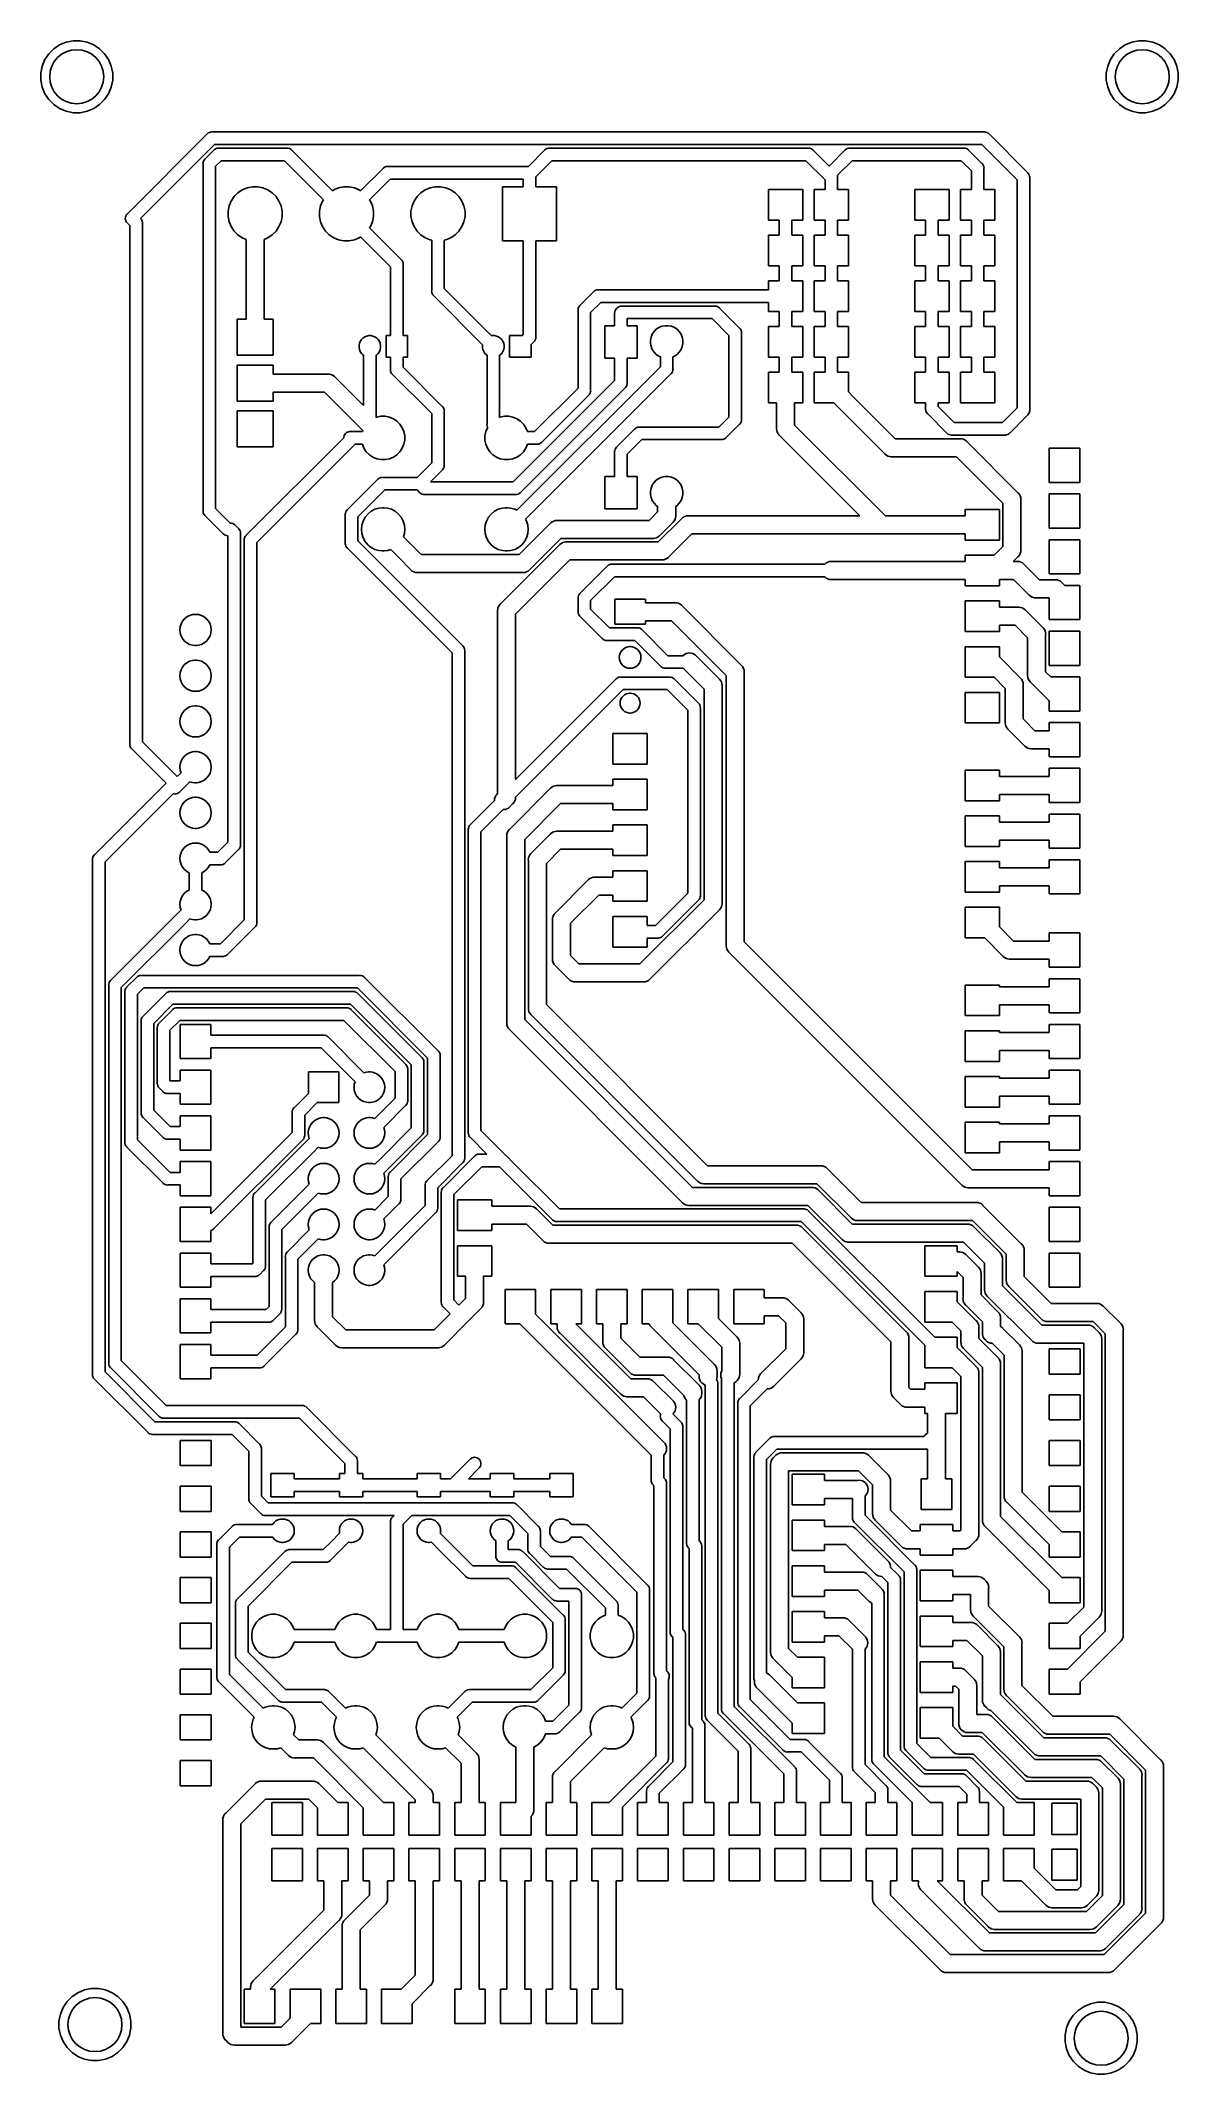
# Model space of a CAD drawing. Extents: x 90 to 153, y -149 to -36.
import ezdxf

# ---------------------------------------------------------------- set-up
doc = ezdxf.new("R2010")
doc.units = 0
doc.header["$MEASUREMENT"] = 0
doc.layers.add('BLACK', color=7, linetype='CONTINUOUS')

msp = doc.modelspace()

# ---------------------------------------------------------------- linework, layer by layer
at = {"layer": 'BLACK', "linetype": 'CONTINUOUS'}
for p, q in [((91.6186, -36.1769), (92.005, -36.1)), ((92.005, -36.1), (92.399, -36.1)), ((92.399, -36.1), (92.7854, -36.1769)), ((150.801, -36.1769), (151.187, -36.1)), ((151.187, -36.1), (151.581, -36.1)), ((151.581, -36.1), (151.967, -36.1769)), ((90.2789, -37.5166), (90.4296, -37.1526)), ((90.4296, -37.1526), (90.6485, -36.8251)), ((90.6485, -36.8251), (90.9271, -36.5465)), ((90.9271, -36.5465), (91.2546, -36.3276)), ((91.2546, -36.3276), (91.6186, -36.1769)), ((92.7854, -36.1769), (93.1494, -36.3276)), ((93.1494, -36.3276), (93.4769, -36.5465)), ((93.4769, -36.5465), (93.7555, -36.8251)), ((93.7555, -36.8251), (93.9744, -37.1526)), ((93.9744, -37.1526), (94.1251, -37.5166)), ((149.461, -37.5166), (149.612, -37.1526)), ((149.612, -37.1526), (149.83, -36.8251)), ((149.83, -36.8251), (150.109, -36.5465)), ((150.109, -36.5465), (150.437, -36.3276)), ((150.437, -36.3276), (150.801, -36.1769)), ((151.967, -36.1769), (152.331, -36.3276)), ((152.331, -36.3276), (152.659, -36.5465)), ((152.659, -36.5465), (152.938, -36.8251)), ((152.938, -36.8251), (153.156, -37.1526)), ((153.156, -37.1526), (153.307, -37.5166)), ((90.202, -37.903), (90.2789, -37.5166)), ((90.202, -38.297), (90.202, -37.903)), ((90.2789, -38.6834), (90.202, -38.297)), ((94.1251, -37.5166), (94.202, -37.903)), ((94.202, -38.297), (94.1251, -38.6834)), ((94.202, -37.903), (94.202, -38.297)), ((149.384, -37.903), (149.461, -37.5166)), ((149.384, -38.297), (149.384, -37.903)), ((149.461, -38.6834), (149.384, -38.297)), ((153.307, -37.5166), (153.384, -37.903)), ((153.384, -38.297), (153.307, -38.6834)), ((153.384, -37.903), (153.384, -38.297)), ((90.4296, -39.0474), (90.2789, -38.6834)), ((90.6485, -39.3749), (90.4296, -39.0474)), ((90.9271, -39.6535), (90.6485, -39.3749)), ((93.7555, -39.3749), (93.4769, -39.6535)), ((93.9744, -39.0474), (93.7555, -39.3749)), ((94.1251, -38.6834), (93.9744, -39.0474)), ((149.612, -39.0474), (149.461, -38.6834)), ((149.83, -39.3749), (149.612, -39.0474)), ((150.109, -39.6535), (149.83, -39.3749)), ((152.938, -39.3749), (152.659, -39.6535)), ((153.156, -39.0474), (152.938, -39.3749)), ((153.307, -38.6834), (153.156, -39.0474)), ((91.2546, -39.8724), (90.9271, -39.6535)), ((91.6186, -40.0231), (91.2546, -39.8724)), ((92.005, -40.1), (91.6186, -40.0231)), ((92.399, -40.1), (92.005, -40.1)), ((92.7854, -40.0231), (92.399, -40.1)), ((93.1494, -39.8724), (92.7854, -40.0231)), ((93.4769, -39.6535), (93.1494, -39.8724)), ((150.437, -39.8724), (150.109, -39.6535)), ((150.801, -40.0231), (150.437, -39.8724)), ((151.187, -40.1), (150.801, -40.0231)), ((151.581, -40.1), (151.187, -40.1)), ((151.967, -40.0231), (151.581, -40.1)), ((152.331, -39.8724), (151.967, -40.0231)), ((152.659, -39.6535), (152.331, -39.8724)), ((95.0147, -45.7144), (99.4464, -41.2827)), ((99.4464, -41.2827), (99.4573, -41.2693)), ((99.4573, -41.2693), (99.5106, -41.2256)), ((99.5106, -41.2256), (99.5714, -41.1931)), ((99.5714, -41.1931), (99.6374, -41.1731)), ((99.6374, -41.1731), (99.706, -41.1663)), ((99.706, -41.1663), (99.7232, -41.168)), ((99.7232, -41.168), (142.593, -41.168)), ((142.593, -41.168), (142.61, -41.1663)), ((142.61, -41.1663), (142.627, -41.168)), ((142.627, -41.168), (142.627, -41.168)), ((142.627, -41.168), (142.679, -41.1731)), ((142.679, -41.1731), (142.745, -41.1931)), ((142.745, -41.1931), (142.805, -41.2256)), ((142.805, -41.2256), (142.859, -41.2693)), ((142.859, -41.2693), (142.87, -41.2827)), ((142.87, -41.2827), (145.015, -43.4284)), ((99.851, -41.868), (95.7455, -45.9734)), ((99.2163, -42.9288), (99.2231, -42.8602)), ((99.2231, -42.8602), (99.2327, -42.8283)), ((99.2327, -42.8283), (99.2431, -42.7942)), ((99.2431, -42.7942), (99.2756, -42.7334)), ((99.2756, -42.7334), (99.3193, -42.6801)), ((99.3193, -42.6801), (99.3327, -42.6692)), ((99.3327, -42.6692), (99.8192, -42.1827)), ((99.8192, -42.1827), (99.8301, -42.1693)), ((99.8301, -42.1693), (99.8834, -42.1256)), ((142.465, -41.868), (99.851, -41.868)), ((99.8834, -42.1256), (99.9442, -42.0931)), ((100.224, -42.768), (99.918, -43.0738)), ((99.9442, -42.0931), (100.01, -42.0731)), ((100.01, -42.0731), (100.079, -42.0663)), ((100.079, -42.0663), (100.096, -42.068)), ((100.096, -42.068), (103.869, -42.068)), ((103.741, -42.768), (100.224, -42.768)), ((105.908, -44.9353), (103.741, -42.768)), ((103.869, -42.068), (103.886, -42.0663)), ((103.886, -42.0663), (103.903, -42.068)), ((103.903, -42.068), (103.903, -42.068)), ((103.903, -42.068), (103.955, -42.0731)), ((103.955, -42.0731), (104.021, -42.0931)), ((104.021, -42.0931), (104.081, -42.1256)), ((104.081, -42.1256), (104.135, -42.1693)), ((104.135, -42.1693), (104.146, -42.1827)), ((104.146, -42.1827), (106.403, -44.4403)), ((117.288, -43.0849), (118.19, -42.1827)), ((118.595, -42.768), (117.698, -43.665)), ((118.19, -42.1827), (118.201, -42.1693)), ((118.201, -42.1693), (118.255, -42.1256)), ((118.255, -42.1256), (118.315, -42.0931)), ((118.315, -42.0931), (118.381, -42.0731)), ((118.381, -42.0731), (118.433, -42.068)), ((118.433, -42.068), (118.45, -42.0663)), ((118.433, -42.068), (118.433, -42.068)), ((118.45, -42.0663), (118.467, -42.068)), ((118.467, -42.068), (132.825, -42.068)), ((132.697, -42.768), (118.595, -42.768)), ((133.762, -43.833), (132.697, -42.768)), ((132.825, -42.068), (132.842, -42.0663)), ((132.842, -42.0663), (132.859, -42.068)), ((132.859, -42.068), (132.859, -42.068)), ((132.859, -42.068), (132.911, -42.0731)), ((132.911, -42.0731), (132.977, -42.0931)), ((132.977, -42.0931), (133.037, -42.1256)), ((133.037, -42.1256), (133.091, -42.1693)), ((133.091, -42.1693), (133.102, -42.1827)), ((133.102, -42.1827), (133.985, -43.066)), ((133.985, -43.066), (134.868, -42.1827)), ((135.273, -42.768), (134.462, -43.579)), ((134.868, -42.1827), (134.879, -42.1693)), ((134.879, -42.1693), (134.933, -42.1256)), ((134.933, -42.1256), (134.993, -42.0931)), ((134.993, -42.0931), (135.059, -42.0731)), ((135.059, -42.0731), (135.111, -42.068)), ((135.111, -42.068), (135.128, -42.0663)), ((135.128, -42.0663), (135.145, -42.068)), ((135.145, -42.068), (141.461, -42.068)), ((141.333, -42.768), (135.273, -42.768)), ((141.89, -43.325), (141.333, -42.768)), ((141.461, -42.068), (141.478, -42.0663)), ((141.478, -42.0663), (141.495, -42.068)), ((141.495, -42.068), (141.495, -42.068)), ((141.495, -42.068), (141.547, -42.0731)), ((141.547, -42.0731), (141.613, -42.0931)), ((141.613, -42.0931), (141.673, -42.1256)), ((141.673, -42.1256), (141.727, -42.1693)), ((141.727, -42.1693), (141.738, -42.1827)), ((141.738, -42.1827), (142.475, -42.9204)), ((144.43, -43.833), (142.465, -41.868)), ((142.475, -42.9204), (142.489, -42.9313)), ((99.218, -42.946), (99.2163, -42.9288)), ((99.218, -62.2128), (99.218, -42.946)), ((99.918, -43.0738), (99.918, -62.085)), ((107.973, -44.4403), (109.214, -43.1987)), ((109.619, -43.784), (108.468, -44.9353)), ((109.214, -43.1987), (109.225, -43.1853)), ((109.225, -43.1853), (109.279, -43.1416)), ((109.279, -43.1416), (109.339, -43.1091)), ((109.339, -43.1091), (109.385, -43.0951)), ((109.385, -43.0951), (109.405, -43.0891)), ((109.405, -43.0891), (109.474, -43.0823)), ((109.474, -43.0823), (109.491, -43.084)), ((109.491, -43.084), (117.245, -43.084)), ((116.998, -43.784), (109.619, -43.784)), ((116.998, -44.22), (116.998, -43.784)), ((117.245, -43.084), (117.262, -43.0823)), ((117.262, -43.0823), (117.279, -43.084)), ((117.279, -43.084), (117.279, -43.084)), ((117.279, -43.084), (117.288, -43.0849)), ((117.698, -43.665), (117.698, -44.22)), ((133.762, -44.362), (133.762, -43.833)), ((134.462, -43.579), (134.462, -43.6708)), ((134.462, -43.6708), (134.464, -43.688)), ((134.464, -43.688), (134.462, -43.7052)), ((134.462, -43.7052), (134.462, -44.362)), ((141.89, -43.9248), (141.89, -43.325)), ((141.89, -44.362), (141.89, -43.9248)), ((141.89, -43.9248), (141.89, -43.9248)), ((142.489, -42.9313), (142.5, -42.9447)), ((142.5, -42.9447), (142.5, -42.9447)), ((142.5, -42.9447), (142.532, -42.9846)), ((142.532, -42.9846), (142.565, -43.0454)), ((142.565, -43.0454), (142.585, -43.1114)), ((142.585, -43.1114), (142.592, -43.18)), ((142.592, -43.18), (142.59, -43.1972)), ((142.59, -43.1972), (142.59, -44.362)), ((144.43, -56.497), (144.43, -43.833)), ((145.015, -43.4284), (145.029, -43.4393)), ((145.029, -43.4393), (145.072, -43.4926)), ((145.072, -43.4926), (145.072, -43.4926)), ((145.072, -43.4926), (145.105, -43.5534)), ((145.105, -43.5534), (145.125, -43.6194)), ((145.125, -43.6194), (145.132, -43.688)), ((145.132, -43.688), (145.13, -43.7052)), ((145.13, -43.7052), (145.13, -56.6248)), ((100.666, -45.2825), (100.779, -45.0095)), ((100.779, -45.0095), (100.943, -44.7638)), ((100.943, -44.7638), (101.152, -44.5549)), ((101.152, -44.5549), (101.397, -44.3907)), ((101.397, -44.3907), (101.67, -44.2776)), ((101.67, -44.2776), (101.96, -44.22)), ((101.96, -44.22), (102.256, -44.22)), ((102.256, -44.22), (102.546, -44.2776)), ((102.546, -44.2776), (102.819, -44.3907)), ((102.819, -44.3907), (103.064, -44.5549)), ((103.064, -44.5549), (103.273, -44.7638)), ((103.273, -44.7638), (103.437, -45.0095)), ((103.437, -45.0095), (103.55, -45.2825)), ((105.746, -45.2825), (105.859, -45.0095)), ((105.859, -45.0095), (105.908, -44.9353)), ((106.403, -44.4403), (106.477, -44.3907)), ((106.477, -44.3907), (106.75, -44.2776)), ((106.75, -44.2776), (107.04, -44.22)), ((107.04, -44.22), (107.336, -44.22)), ((107.336, -44.22), (107.626, -44.2776)), ((107.626, -44.2776), (107.899, -44.3907)), ((107.899, -44.3907), (107.973, -44.4403)), ((108.468, -44.9353), (108.517, -45.0095)), ((108.517, -45.0095), (108.63, -45.2825)), ((110.826, -45.2825), (110.939, -45.0095)), ((110.939, -45.0095), (111.103, -44.7638)), ((111.103, -44.7638), (111.312, -44.5549)), ((111.312, -44.5549), (111.557, -44.3907)), ((111.557, -44.3907), (111.83, -44.2776)), ((111.83, -44.2776), (112.12, -44.22)), ((112.12, -44.22), (112.416, -44.22)), ((112.416, -44.22), (112.706, -44.2776)), ((112.706, -44.2776), (112.979, -44.3907)), ((112.979, -44.3907), (113.224, -44.5549)), ((113.224, -44.5549), (113.433, -44.7638)), ((113.433, -44.7638), (113.597, -45.0095)), ((113.597, -45.0095), (113.71, -45.2825)), ((115.848, -47.22), (115.848, -44.22)), ((115.848, -44.22), (116.998, -44.22)), ((117.698, -44.22), (118.848, -44.22)), ((118.848, -44.22), (118.848, -47.22)), ((130.622, -46.062), (130.622, -44.362)), ((130.622, -44.362), (132.522, -44.362)), ((132.522, -44.362), (132.522, -46.062)), ((133.162, -46.062), (133.162, -44.362)), ((133.162, -44.362), (133.762, -44.362)), ((134.462, -44.362), (135.062, -44.362)), ((135.062, -44.362), (135.062, -46.062)), ((138.75, -46.062), (138.75, -44.362)), ((138.75, -44.362), (140.65, -44.362)), ((140.65, -44.362), (140.65, -46.062)), ((141.29, -46.062), (141.29, -44.362)), ((141.29, -44.362), (141.89, -44.362)), ((142.59, -44.362), (143.19, -44.362)), ((143.19, -44.362), (143.19, -46.062)), ((94.8983, -45.974), (94.9051, -45.9054)), ((94.9051, -46.0426), (94.8983, -45.974)), ((94.9051, -45.9054), (94.9251, -45.8394)), ((94.9251, -46.1086), (94.9051, -46.0426)), ((94.9251, -45.8394), (94.9576, -45.7786)), ((94.9576, -46.1694), (94.9251, -46.1086)), ((94.9576, -45.7786), (94.9904, -45.7387)), ((95.0013, -46.2227), (94.9576, -46.1694)), ((94.9904, -45.7387), (95.0013, -45.7253)), ((95.0013, -45.7253), (95.0147, -45.7144)), ((95.0147, -46.2336), (95.0013, -46.2227)), ((95.154, -46.373), (95.0147, -46.2336)), ((95.7455, -45.9734), (95.7527, -45.9793)), ((95.7527, -45.9793), (95.7964, -46.0326)), ((95.7964, -46.0326), (95.8289, -46.0934)), ((95.8289, -46.0934), (95.8429, -46.1394)), ((95.8429, -46.1394), (95.8489, -46.1594)), ((95.8489, -46.1594), (95.8557, -46.228)), ((95.8557, -46.228), (95.854, -46.2452)), ((95.854, -46.2452), (95.854, -75.039)), ((100.608, -45.5723), (100.666, -45.2825)), ((100.608, -45.8677), (100.608, -45.5723)), ((100.666, -46.1575), (100.608, -45.8677)), ((100.779, -46.4305), (100.666, -46.1575)), ((103.55, -46.1575), (103.437, -46.4305)), ((103.55, -45.2825), (103.608, -45.5723)), ((103.608, -45.8677), (103.55, -46.1575)), ((103.608, -45.5723), (103.608, -45.8677)), ((105.688, -45.5723), (105.746, -45.2825)), ((105.688, -45.8677), (105.688, -45.5723)), ((105.746, -46.1575), (105.688, -45.8677)), ((105.859, -46.4305), (105.746, -46.1575)), ((108.63, -46.1575), (108.517, -46.4305)), ((108.63, -45.2825), (108.688, -45.5723)), ((108.688, -45.8677), (108.63, -46.1575)), ((108.688, -45.5723), (108.688, -45.8677)), ((110.768, -45.5723), (110.826, -45.2825)), ((110.768, -45.8677), (110.768, -45.5723)), ((110.826, -46.1575), (110.768, -45.8677)), ((110.939, -46.4305), (110.826, -46.1575)), ((113.71, -46.1575), (113.597, -46.4305)), ((113.71, -45.2825), (113.768, -45.5723)), ((113.768, -45.8677), (113.71, -46.1575)), ((113.768, -45.5723), (113.768, -45.8677)), ((131.222, -46.062), (130.622, -46.062)), ((131.222, -46.902), (131.222, -46.062)), ((132.522, -46.062), (131.922, -46.062)), ((131.922, -46.062), (131.922, -46.902)), ((133.762, -46.062), (133.162, -46.062)), ((133.762, -46.902), (133.762, -46.062)), ((135.062, -46.062), (134.462, -46.062)), ((134.462, -46.062), (134.462, -46.902)), ((139.35, -46.062), (138.75, -46.062)), ((139.35, -46.902), (139.35, -46.062)), ((140.65, -46.062), (140.05, -46.062)), ((140.05, -46.062), (140.05, -46.902)), ((141.89, -46.062), (141.29, -46.062)), ((141.89, -46.902), (141.89, -46.062)), ((143.19, -46.062), (142.59, -46.062)), ((142.59, -46.062), (142.59, -46.902)), ((95.154, -75.1668), (95.154, -46.373)), ((100.943, -46.6762), (100.779, -46.4305)), ((101.152, -46.8851), (100.943, -46.6762)), ((101.397, -47.0493), (101.152, -46.8851)), ((101.608, -47.1365), (101.397, -47.0493)), ((101.608, -51.578), (101.608, -47.1365)), ((102.819, -47.0493), (102.608, -47.1365)), ((102.608, -47.1365), (102.608, -51.578)), ((103.064, -46.8851), (102.819, -47.0493)), ((103.273, -46.6762), (103.064, -46.8851)), ((103.437, -46.4305), (103.273, -46.6762)), ((106.023, -46.6762), (105.859, -46.4305)), ((106.232, -46.8851), (106.023, -46.6762)), ((106.477, -47.0493), (106.232, -46.8851)), ((106.75, -47.1624), (106.477, -47.0493)), ((107.04, -47.22), (106.75, -47.1624)), ((107.336, -47.22), (107.04, -47.22)), ((107.626, -47.1624), (107.336, -47.22)), ((107.899, -47.0493), (107.626, -47.1624)), ((107.973, -46.9997), (107.899, -47.0493)), ((109.632, -48.659), (107.973, -46.9997)), ((108.517, -46.4305), (108.468, -46.5047)), ((108.468, -46.5047), (110.217, -48.2544)), ((111.103, -46.6762), (110.939, -46.4305)), ((111.312, -46.8851), (111.103, -46.6762)), ((111.557, -47.0493), (111.312, -46.8851)), ((111.83, -47.1624), (111.557, -47.0493)), ((111.918, -47.1798), (111.83, -47.1624)), ((111.918, -49.9968), (111.918, -47.1798)), ((112.706, -47.1624), (112.618, -47.1798)), ((112.618, -47.1798), (112.618, -49.869)), ((112.979, -47.0493), (112.706, -47.1624)), ((113.224, -46.8851), (112.979, -47.0493)), ((113.433, -46.6762), (113.224, -46.8851)), ((113.597, -46.4305), (113.433, -46.6762)), ((116.998, -47.22), (115.848, -47.22)), ((116.998, -52.433), (116.998, -47.22)), ((118.848, -47.22), (117.698, -47.22)), ((117.698, -47.22), (117.698, -52.5608)), ((130.622, -48.602), (130.622, -46.902)), ((130.622, -46.902), (131.222, -46.902)), ((131.922, -46.902), (132.522, -46.902)), ((132.522, -46.902), (132.522, -48.602)), ((133.162, -48.602), (133.162, -46.902)), ((133.162, -46.902), (133.762, -46.902)), ((134.462, -46.902), (135.062, -46.902)), ((135.062, -46.902), (135.062, -48.602)), ((138.75, -48.602), (138.75, -46.902)), ((138.75, -46.902), (139.35, -46.902)), ((140.05, -46.902), (140.65, -46.902)), ((140.65, -46.902), (140.65, -48.602)), ((141.29, -48.602), (141.29, -46.902)), ((141.29, -46.902), (141.89, -46.902)), ((142.59, -46.902), (143.19, -46.902)), ((143.19, -46.902), (143.19, -48.602)), ((110.217, -48.2544), (110.231, -48.2653)), ((110.231, -48.2653), (110.242, -48.2787)), ((110.242, -48.2787), (110.274, -48.3186)), ((110.274, -48.3186), (110.307, -48.3794)), ((110.307, -48.3794), (110.327, -48.4454)), ((110.327, -48.4454), (110.334, -48.514)), ((110.334, -48.514), (110.332, -48.5312)), ((110.332, -48.5312), (110.332, -52.486)), ((109.632, -52.486), (109.632, -48.659)), ((131.222, -48.602), (130.622, -48.602)), ((130.622, -49.942), (130.622, -49.442)), ((130.622, -49.442), (131.222, -49.442)), ((131.222, -49.442), (131.222, -48.602)), ((132.522, -48.602), (131.922, -48.602)), ((131.922, -48.602), (131.922, -49.442)), ((131.922, -49.442), (132.522, -49.442)), ((132.522, -49.442), (132.522, -51.142)), ((133.762, -48.602), (133.162, -48.602)), ((133.162, -51.142), (133.162, -49.442)), ((133.162, -49.442), (133.762, -49.442)), ((133.762, -49.442), (133.762, -48.602)), ((135.062, -48.602), (134.462, -48.602)), ((134.462, -48.602), (134.462, -49.442)), ((134.462, -49.442), (135.062, -49.442)), ((135.062, -49.442), (135.062, -51.142)), ((139.35, -48.602), (138.75, -48.602)), ((138.75, -51.142), (138.75, -49.442)), ((138.75, -49.442), (139.35, -49.442)), ((139.35, -49.442), (139.35, -48.602)), ((140.65, -48.602), (140.05, -48.602)), ((140.05, -48.602), (140.05, -49.442)), ((140.05, -49.442), (140.65, -49.442)), ((140.65, -49.442), (140.65, -51.142)), ((141.89, -48.602), (141.29, -48.602)), ((141.29, -51.142), (141.29, -49.442)), ((141.29, -49.442), (141.89, -49.442)), ((141.89, -49.442), (141.89, -48.602)), ((143.19, -48.602), (142.59, -48.602)), ((142.59, -48.602), (142.59, -49.442)), ((142.59, -49.442), (143.19, -49.442)), ((143.19, -49.442), (143.19, -51.142)), ((111.916, -50.014), (111.918, -49.9968)), ((111.923, -50.0826), (111.916, -50.014)), ((111.927, -50.0966), (111.923, -50.0826)), ((111.943, -50.1486), (111.927, -50.0966)), ((111.976, -50.2094), (111.943, -50.1486)), ((112.019, -50.2627), (111.976, -50.2094)), ((112.033, -50.2736), (112.019, -50.2627)), ((114.748, -52.9886), (112.033, -50.2736)), ((112.618, -49.869), (115.243, -52.4936)), ((120.104, -50.8586), (120.147, -50.8053)), ((120.147, -50.8053), (120.161, -50.7944)), ((120.161, -50.7944), (120.898, -50.0567)), ((121.303, -50.642), (120.746, -51.199)), ((120.898, -50.0567), (120.909, -50.0433)), ((120.909, -50.0433), (120.963, -49.9996)), ((120.963, -49.9996), (121.023, -49.9671)), ((121.023, -49.9671), (121.089, -49.9471)), ((121.089, -49.9471), (121.141, -49.942)), ((121.141, -49.942), (121.158, -49.9403)), ((121.158, -49.9403), (121.175, -49.942)), ((121.175, -49.942), (130.622, -49.942)), ((130.622, -50.642), (121.303, -50.642)), ((130.622, -51.142), (130.622, -50.642)), ((101.108, -53.578), (101.108, -51.578)), ((101.108, -51.578), (101.608, -51.578)), ((102.608, -51.578), (103.108, -51.578)), ((103.108, -51.578), (103.108, -53.578)), ((120.044, -51.054), (120.051, -50.9854)), ((120.046, -51.0712), (120.044, -51.054)), ((120.046, -55.4001), (120.046, -51.0712)), ((120.051, -50.9854), (120.071, -50.9194)), ((120.071, -50.9194), (120.082, -50.8996)), ((120.082, -50.8996), (120.104, -50.8586)), ((120.746, -51.199), (120.746, -55.5279)), ((121.528, -53.732), (121.528, -51.932)), ((121.528, -51.932), (122.078, -51.932)), ((122.076, -51.232), (122.083, -51.1634)), ((122.078, -51.2492), (122.076, -51.232)), ((122.078, -51.932), (122.078, -51.2492)), ((122.083, -51.1634), (122.103, -51.0974)), ((122.103, -51.0974), (122.124, -51.0574)), ((122.124, -51.0574), (122.136, -51.0366)), ((122.136, -51.0366), (122.179, -50.9833)), ((122.179, -50.9833), (122.193, -50.9724)), ((122.193, -50.9724), (122.208, -50.9567)), ((122.208, -50.9567), (122.219, -50.9433)), ((122.219, -50.9433), (122.273, -50.8996)), ((122.273, -50.8996), (122.333, -50.8671)), ((122.333, -50.8671), (122.399, -50.8471)), ((122.399, -50.8471), (122.451, -50.842)), ((122.451, -50.842), (122.468, -50.8403)), ((122.451, -50.842), (122.451, -50.842)), ((122.468, -50.8403), (122.485, -50.842)), ((122.485, -50.842), (127.629, -50.842)), ((127.501, -51.542), (122.778, -51.542)), ((122.778, -51.542), (122.778, -51.932)), ((122.778, -51.932), (123.328, -51.932)), ((123.328, -51.932), (123.328, -53.732)), ((124.705, -51.9666), (124.879, -51.932)), ((124.879, -51.932), (125.057, -51.932)), ((125.057, -51.932), (125.231, -51.9666)), ((128.428, -52.469), (127.501, -51.542)), ((127.629, -50.842), (127.646, -50.8403)), ((127.646, -50.8403), (127.663, -50.842)), ((127.663, -50.842), (127.663, -50.842)), ((127.663, -50.842), (127.715, -50.8471)), ((127.715, -50.8471), (127.781, -50.8671)), ((127.781, -50.8671), (127.841, -50.8996)), ((127.841, -50.8996), (127.895, -50.9433)), ((127.895, -50.9433), (127.906, -50.9567)), ((127.906, -50.9567), (129.013, -52.0644)), ((131.222, -51.142), (130.622, -51.142)), ((131.222, -51.982), (131.222, -51.142)), ((132.522, -51.142), (131.922, -51.142)), ((131.922, -51.142), (131.922, -51.982)), ((133.762, -51.142), (133.162, -51.142)), ((133.762, -51.982), (133.762, -51.142)), ((135.062, -51.142), (134.462, -51.142)), ((134.462, -51.142), (134.462, -51.982)), ((139.35, -51.142), (138.75, -51.142)), ((139.35, -51.982), (139.35, -51.142)), ((140.65, -51.142), (140.05, -51.142)), ((140.05, -51.142), (140.05, -51.982)), ((141.89, -51.142), (141.29, -51.142)), ((141.89, -51.982), (141.89, -51.142)), ((143.19, -51.142), (142.59, -51.142)), ((142.59, -51.142), (142.59, -51.982)), ((107.882, -53.0269), (107.905, -52.911)), ((107.882, -53.1451), (107.882, -53.0269)), ((107.905, -52.911), (107.95, -52.8018)), ((107.95, -52.8018), (108.016, -52.7035)), ((108.016, -52.7035), (108.1, -52.6199)), ((108.1, -52.6199), (108.198, -52.5543)), ((108.198, -52.5543), (108.307, -52.5091)), ((108.307, -52.5091), (108.423, -52.486)), ((108.423, -52.486), (108.541, -52.486)), ((108.541, -52.486), (108.657, -52.5091)), ((108.657, -52.5091), (108.766, -52.5543)), ((108.766, -52.5543), (108.864, -52.6199)), ((108.864, -52.6199), (108.948, -52.7035)), ((108.948, -52.7035), (109.014, -52.8018)), ((109.014, -52.8018), (109.059, -52.911)), ((109.059, -52.911), (109.082, -53.0269)), ((109.082, -53.0269), (109.082, -53.1451)), ((109.382, -53.686), (109.382, -52.486)), ((109.382, -52.486), (109.632, -52.486)), ((110.332, -52.486), (110.582, -52.486)), ((110.582, -52.486), (110.582, -53.686)), ((114.74, -53.0269), (114.748, -52.9886)), ((114.74, -53.1451), (114.74, -53.0269)), ((115.243, -52.4936), (115.281, -52.486)), ((115.281, -52.486), (115.399, -52.486)), ((115.399, -52.486), (115.515, -52.5091)), ((115.515, -52.5091), (115.624, -52.5543)), ((115.624, -52.5543), (115.722, -52.6199)), ((115.722, -52.6199), (115.806, -52.7035)), ((115.806, -52.7035), (115.872, -52.8018)), ((115.872, -52.8018), (115.917, -52.911)), ((115.917, -52.911), (115.94, -53.0269)), ((115.94, -53.0269), (115.94, -53.1451)), ((116.24, -53.686), (116.24, -52.486)), ((116.24, -52.486), (116.945, -52.486)), ((116.945, -52.486), (116.998, -52.433)), ((117.583, -52.8376), (117.44, -52.981)), ((117.44, -52.981), (117.44, -53.686)), ((117.597, -52.8267), (117.583, -52.8376)), ((117.64, -52.7734), (117.597, -52.8267)), ((117.673, -52.7126), (117.64, -52.7734)), ((117.693, -52.6466), (117.673, -52.7126)), ((117.698, -52.5952), (117.693, -52.6466)), ((117.698, -52.5608), (117.7, -52.578)), ((117.7, -52.578), (117.698, -52.5952)), ((117.698, -52.5952), (117.698, -52.5952)), ((124.068, -52.7434), (124.103, -52.5695)), ((124.068, -52.9206), (124.068, -52.7434)), ((124.103, -53.0945), (124.068, -52.9206)), ((124.103, -52.5695), (124.17, -52.4057)), ((124.17, -52.4057), (124.269, -52.2583)), ((124.269, -52.2583), (124.394, -52.1329)), ((124.394, -52.1329), (124.542, -52.0344)), ((124.542, -52.0344), (124.705, -51.9666)), ((125.231, -51.9666), (125.394, -52.0344)), ((125.394, -52.0344), (125.542, -52.1329)), ((125.542, -52.1329), (125.667, -52.2583)), ((125.667, -52.2583), (125.766, -52.4057)), ((125.766, -52.4057), (125.833, -52.5695)), ((125.833, -52.5695), (125.868, -52.7434)), ((125.868, -52.9206), (125.833, -53.0945)), ((125.868, -52.7434), (125.868, -52.9206)), ((128.428, -57.005), (128.428, -52.469)), ((129.013, -52.0644), (129.027, -52.0753)), ((129.027, -52.0753), (129.038, -52.0887)), ((129.038, -52.0887), (129.038, -52.0887)), ((129.038, -52.0887), (129.07, -52.1286)), ((129.07, -52.1286), (129.103, -52.1894)), ((129.103, -52.1894), (129.123, -52.2554)), ((129.123, -52.2554), (129.13, -52.324)), ((129.13, -52.324), (129.128, -52.3412)), ((129.128, -52.3412), (129.128, -57.1328)), ((130.622, -53.682), (130.622, -51.982)), ((130.622, -51.982), (131.222, -51.982)), ((131.922, -51.982), (132.522, -51.982)), ((132.522, -51.982), (132.522, -53.682)), ((133.162, -53.682), (133.162, -51.982)), ((133.162, -51.982), (133.762, -51.982)), ((134.462, -51.982), (135.062, -51.982)), ((135.062, -51.982), (135.062, -53.682)), ((138.75, -53.682), (138.75, -51.982)), ((138.75, -51.982), (139.35, -51.982)), ((140.05, -51.982), (140.65, -51.982)), ((140.65, -51.982), (140.65, -53.682)), ((141.29, -53.682), (141.29, -51.982)), ((141.29, -51.982), (141.89, -51.982)), ((142.59, -51.982), (143.19, -51.982)), ((143.19, -51.982), (143.19, -53.682)), ((103.108, -53.578), (101.108, -53.578)), ((101.108, -56.118), (101.108, -54.118)), ((101.108, -54.118), (103.108, -54.118)), ((103.108, -54.118), (103.108, -54.618)), ((107.905, -53.261), (107.882, -53.1451)), ((107.95, -53.3702), (107.905, -53.261)), ((108.016, -53.4685), (107.95, -53.3702)), ((108.1, -53.552), (108.016, -53.4685)), ((108.132, -53.5738), (108.1, -53.552)), ((108.132, -56.3709), (108.132, -53.5738)), ((108.864, -53.552), (108.832, -53.5738)), ((108.832, -53.5738), (108.832, -57.0278)), ((108.948, -53.4685), (108.864, -53.552)), ((109.014, -53.3702), (108.948, -53.4685)), ((109.059, -53.261), (109.014, -53.3702)), ((109.082, -53.1451), (109.059, -53.261)), ((109.632, -53.686), (109.382, -53.686)), ((109.632, -54.3688), (109.632, -53.686)), ((110.582, -53.686), (110.332, -53.686)), ((110.332, -53.686), (110.332, -54.241)), ((114.763, -53.261), (114.74, -53.1451)), ((114.808, -53.3702), (114.763, -53.261)), ((114.874, -53.4685), (114.808, -53.3702)), ((114.958, -53.552), (114.874, -53.4685)), ((114.99, -53.5738), (114.958, -53.552)), ((114.99, -57.4108), (114.99, -53.5738)), ((115.722, -53.552), (115.69, -53.5738)), ((115.69, -53.5738), (115.69, -57.0278)), ((115.806, -53.4685), (115.722, -53.552)), ((115.872, -53.3702), (115.806, -53.4685)), ((115.917, -53.261), (115.872, -53.3702)), ((115.94, -53.1451), (115.917, -53.261)), ((117.44, -53.686), (116.24, -53.686)), ((116.642, -62.1869), (124.618, -54.211)), ((122.078, -53.732), (121.528, -53.732)), ((122.078, -54.973), (122.078, -53.732)), ((123.328, -53.732), (122.778, -53.732)), ((122.778, -53.732), (122.778, -55.1008)), ((124.17, -53.2583), (124.103, -53.0945)), ((124.269, -53.4057), (124.17, -53.2583)), ((124.394, -53.5311), (124.269, -53.4057)), ((124.542, -53.6296), (124.394, -53.5311)), ((124.618, -53.6612), (124.542, -53.6296)), ((124.618, -54.211), (124.618, -53.6612)), ((125.394, -53.6296), (125.318, -53.6612)), ((125.318, -53.6612), (125.318, -54.3388)), ((125.542, -53.5311), (125.394, -53.6296)), ((125.667, -53.4057), (125.542, -53.5311)), ((125.766, -53.2583), (125.667, -53.4057)), ((125.833, -53.0945), (125.766, -53.2583)), ((131.222, -53.682), (130.622, -53.682)), ((131.222, -54.522), (131.222, -53.682)), ((132.522, -53.682), (131.922, -53.682)), ((131.922, -53.682), (131.922, -54.522)), ((133.762, -53.682), (133.162, -53.682)), ((133.762, -54.522), (133.762, -53.682)), ((135.062, -53.682), (134.462, -53.682)), ((134.462, -53.682), (134.462, -54.522)), ((139.35, -53.682), (138.75, -53.682)), ((139.35, -54.522), (139.35, -53.682)), ((140.65, -53.682), (140.05, -53.682)), ((140.05, -53.682), (140.05, -54.522)), ((141.89, -53.682), (141.29, -53.682)), ((141.89, -54.522), (141.89, -53.682)), ((143.19, -53.682), (142.59, -53.682)), ((142.59, -53.682), (142.59, -54.522)), ((103.108, -54.618), (106.147, -54.618)), ((106.147, -54.618), (106.172, -54.6156)), ((106.172, -54.6156), (106.197, -54.618)), ((106.197, -54.618), (106.27, -54.6252)), ((106.27, -54.6252), (106.364, -54.6538)), ((106.364, -54.6538), (106.451, -54.7003)), ((106.451, -54.7003), (106.527, -54.7627)), ((106.527, -54.7627), (106.543, -54.7818)), ((106.543, -54.7818), (108.132, -56.3709)), ((109.63, -54.386), (109.632, -54.3688)), ((109.632, -54.4032), (109.63, -54.386)), ((109.637, -54.4546), (109.632, -54.4032)), ((109.657, -54.5206), (109.637, -54.4546)), ((109.69, -54.5814), (109.657, -54.5206)), ((109.733, -54.6347), (109.69, -54.5814)), ((109.747, -54.6456), (109.733, -54.6347)), ((111.918, -56.817), (109.747, -54.6456)), ((110.332, -54.241), (112.503, -56.4124)), ((116.441, -60.61), (122.078, -54.973)), ((125.203, -54.6156), (117.137, -62.6819)), ((122.72, -55.3134), (122.677, -55.3667)), ((122.753, -55.2526), (122.72, -55.3134)), ((122.773, -55.1866), (122.753, -55.2526)), ((122.778, -55.1352), (122.773, -55.1866)), ((122.778, -55.1008), (122.78, -55.118)), ((122.78, -55.118), (122.778, -55.1352)), ((125.217, -54.6047), (125.203, -54.6156)), ((125.26, -54.5514), (125.217, -54.6047)), ((125.293, -54.4906), (125.26, -54.5514)), ((125.313, -54.4246), (125.293, -54.4906)), ((125.315, -54.4032), (125.313, -54.4246)), ((125.32, -54.356), (125.315, -54.4032)), ((125.318, -54.3388), (125.32, -54.356)), ((130.622, -56.222), (130.622, -54.522)), ((130.622, -54.522), (131.222, -54.522)), ((131.922, -54.522), (132.522, -54.522)), ((132.522, -54.522), (132.522, -56.222)), ((133.162, -56.222), (133.162, -54.522)), ((133.162, -54.522), (133.762, -54.522)), ((134.462, -54.522), (135.062, -54.522)), ((135.062, -54.522), (135.062, -55.6149)), ((138.75, -56.222), (138.75, -54.522)), ((138.75, -54.522), (139.35, -54.522)), ((140.05, -54.522), (140.65, -54.522)), ((140.65, -54.522), (140.65, -56.222)), ((141.29, -56.222), (141.29, -54.522)), ((141.29, -54.522), (141.89, -54.522)), ((142.59, -54.522), (143.19, -54.522)), ((143.19, -54.522), (143.19, -56.222)), ((103.108, -56.118), (101.108, -56.118)), ((105.965, -55.618), (103.108, -55.618)), ((103.108, -55.618), (103.108, -56.118)), ((108.094, -57.7476), (105.965, -55.618)), ((112.503, -56.4124), (112.517, -56.4233)), ((112.517, -56.4233), (112.56, -56.4766)), ((112.56, -56.4766), (112.593, -56.5374)), ((122.663, -55.3776), (116.846, -61.1953)), ((117.63, -57.816), (120.046, -55.4001)), ((120.631, -55.8047), (118.035, -58.4013)), ((120.645, -55.7937), (120.631, -55.8047)), ((120.674, -55.7578), (120.645, -55.7937)), ((120.688, -55.7404), (120.674, -55.7578)), ((120.721, -55.6796), (120.688, -55.7404)), ((120.741, -55.6137), (120.721, -55.6796)), ((120.748, -55.5451), (120.741, -55.6137)), ((120.746, -55.5279), (120.748, -55.5451)), ((122.677, -55.3667), (122.663, -55.3776)), ((131.072, -56.222), (130.622, -56.222)), ((131.072, -57.6334), (131.072, -56.222)), ((132.522, -56.222), (132.072, -56.222)), ((132.072, -56.222), (132.072, -57.4509)), ((134.255, -56.222), (133.162, -56.222)), ((134.626, -56.5929), (134.255, -56.222)), ((135.062, -55.6149), (135.333, -55.8858)), ((135.333, -55.8858), (135.333, -55.8858)), ((135.333, -55.8858), (137.655, -58.208)), ((139.35, -56.222), (138.75, -56.222)), ((139.35, -56.5569), (139.35, -56.222)), ((140.65, -56.222), (140.05, -56.222)), ((140.05, -56.222), (140.05, -56.4291)), ((140.05, -56.4291), (140.929, -57.308)), ((143.19, -56.222), (141.29, -56.222)), ((101.108, -58.658), (101.108, -56.658)), ((101.108, -56.658), (103.108, -56.658)), ((103.108, -56.658), (103.108, -58.658)), ((108.832, -57.0278), (108.87, -57.0121)), ((108.87, -57.0121), (109.102, -56.966)), ((109.102, -56.966), (109.338, -56.966)), ((109.338, -56.966), (109.57, -57.0121)), ((109.57, -57.0121), (109.788, -57.1026)), ((109.788, -57.1026), (109.985, -57.2339)), ((109.985, -57.2339), (110.152, -57.401)), ((110.152, -57.401), (110.283, -57.5976)), ((110.283, -57.5976), (110.374, -57.816)), ((111.918, -59.545), (111.918, -56.817)), ((112.593, -56.5374), (112.599, -56.5582)), ((112.599, -56.5582), (112.613, -56.6034)), ((112.613, -56.6034), (112.62, -56.672)), ((112.62, -56.672), (112.618, -56.6892)), ((112.618, -56.6892), (112.618, -59.6728)), ((114.924, -57.816), (115.015, -57.5976)), ((114.988, -57.428), (114.99, -57.4108)), ((114.995, -57.4966), (114.988, -57.428)), ((115.014, -57.56), (114.995, -57.4966)), ((115.015, -57.5626), (115.014, -57.56)), ((115.025, -57.5816), (115.015, -57.5626)), ((115.015, -57.5976), (115.025, -57.5816)), ((115.69, -57.0278), (115.728, -57.0121)), ((115.728, -57.0121), (115.96, -56.966)), ((115.96, -56.966), (116.196, -56.966)), ((116.196, -56.966), (116.428, -57.0121)), ((116.428, -57.0121), (116.646, -57.1026)), ((116.646, -57.1026), (116.843, -57.2339)), ((116.843, -57.2339), (117.01, -57.401)), ((117.01, -57.401), (117.141, -57.5976)), ((117.141, -57.5976), (117.232, -57.816)), ((123.249, -57.6196), (123.309, -57.5871)), ((123.309, -57.5871), (123.375, -57.5671)), ((123.375, -57.5671), (123.427, -57.562)), ((123.427, -57.562), (123.444, -57.5603)), ((123.444, -57.5603), (123.461, -57.562)), ((123.461, -57.562), (127.871, -57.562)), ((127.871, -57.562), (128.428, -57.005)), ((129.013, -57.4096), (128.276, -58.1473)), ((129.027, -57.3987), (129.013, -57.4096)), ((129.07, -57.3454), (129.027, -57.3987)), ((129.103, -57.2846), (129.07, -57.3454)), ((129.123, -57.2186), (129.103, -57.2846)), ((129.128, -57.1672), (129.123, -57.2186)), ((129.128, -57.1328), (129.13, -57.15)), ((129.13, -57.15), (129.128, -57.1672)), ((132.072, -57.4509), (137.113, -62.492)), ((137.077, -59.0442), (134.626, -56.5929)), ((134.626, -56.5929), (134.626, -56.5929)), ((139.348, -56.5741), (139.35, -56.5569)), ((139.355, -56.6427), (139.348, -56.5741)), ((139.368, -56.6862), (139.355, -56.6427)), ((139.375, -56.7087), (139.368, -56.6862)), ((139.408, -56.7695), (139.375, -56.7087)), ((139.451, -56.8228), (139.408, -56.7695)), ((139.465, -56.8337), (139.451, -56.8228)), ((140.524, -57.8933), (139.465, -56.8337)), ((140.929, -57.308), (143.619, -57.308)), ((143.619, -57.308), (144.43, -56.497)), ((145.015, -56.9016), (144.024, -57.8933)), ((145.029, -56.8907), (145.015, -56.9016)), ((145.072, -56.8374), (145.029, -56.8907)), ((145.105, -56.7766), (145.072, -56.8374)), ((145.125, -56.7106), (145.105, -56.7766)), ((145.13, -56.6592), (145.125, -56.7106)), ((145.13, -56.6248), (145.132, -56.642)), ((145.132, -56.642), (145.13, -56.6592)), ((145.13, -56.6592), (145.13, -56.6592)), ((103.108, -58.658), (101.108, -58.658)), ((101.619, -63.5753), (107.03, -58.1636)), ((107.668, -58.516), (102.204, -63.9799)), ((107.03, -58.1636), (107.037, -58.0974)), ((107.037, -58.0974), (107.057, -58.0314)), ((107.057, -58.0314), (107.089, -57.9706)), ((107.089, -57.9706), (107.133, -57.9173)), ((107.133, -57.9173), (107.186, -57.8736)), ((107.186, -57.8736), (107.247, -57.8411)), ((107.247, -57.8411), (107.313, -57.8211)), ((107.313, -57.8211), (107.365, -57.816)), ((107.365, -57.816), (107.506, -57.816)), ((107.506, -57.816), (107.523, -57.8143)), ((107.523, -57.8143), (107.54, -57.816)), ((107.54, -57.816), (108.066, -57.816)), ((108.066, -58.516), (107.668, -58.516)), ((108.066, -57.816), (108.094, -57.7476)), ((108.066, -57.816), (108.066, -57.816)), ((108.157, -58.7344), (108.066, -58.516)), ((108.066, -58.516), (108.066, -58.516)), ((108.288, -58.931), (108.157, -58.7344)), ((110.283, -58.7344), (110.152, -58.931)), ((110.374, -58.516), (110.283, -58.7344)), ((110.374, -57.816), (110.42, -58.0478)), ((110.42, -58.2842), (110.374, -58.516)), ((110.42, -58.0478), (110.42, -58.2842)), ((114.878, -58.0478), (114.924, -57.816)), ((114.878, -58.2842), (114.878, -58.0478)), ((114.924, -58.516), (114.878, -58.2842)), ((115.015, -58.7344), (114.924, -58.516)), ((115.146, -58.931), (115.015, -58.7344)), ((117.141, -58.7344), (117.01, -58.931)), ((117.232, -58.516), (117.141, -58.7344)), ((117.232, -57.816), (117.232, -57.816)), ((117.232, -57.816), (117.63, -57.816)), ((117.758, -58.516), (117.232, -58.516)), ((117.232, -58.516), (117.232, -58.516)), ((117.775, -58.5177), (117.758, -58.516)), ((117.792, -58.516), (117.775, -58.5177)), ((117.844, -58.5109), (117.792, -58.516)), ((117.792, -58.516), (117.792, -58.516)), ((117.91, -58.4909), (117.844, -58.5109)), ((117.97, -58.4584), (117.91, -58.4909)), ((118.024, -58.4147), (117.97, -58.4584)), ((118.035, -58.4013), (118.024, -58.4147)), ((122.103, -58.7934), (122.136, -58.7326)), ((122.136, -58.7326), (122.179, -58.6793)), ((122.179, -58.6793), (122.193, -58.6684)), ((122.193, -58.6684), (123.184, -57.6767)), ((123.589, -58.262), (122.778, -59.073)), ((123.184, -57.6767), (123.195, -57.6633)), ((123.195, -57.6633), (123.249, -57.6196)), ((127.999, -58.262), (123.589, -58.262)), ((128.016, -58.2637), (127.999, -58.262)), ((128.033, -58.262), (128.016, -58.2637)), ((128.085, -58.2569), (128.033, -58.262)), ((128.033, -58.262), (128.033, -58.262)), ((128.151, -58.2369), (128.085, -58.2569)), ((128.211, -58.2044), (128.151, -58.2369)), ((128.265, -58.1607), (128.211, -58.2044)), ((128.276, -58.1473), (128.265, -58.1607)), ((131.07, -57.658), (131.072, -57.6334)), ((131.072, -57.6826), (131.07, -57.658)), ((131.079, -57.756), (131.072, -57.6826)), ((131.108, -57.8503), (131.079, -57.756)), ((131.154, -57.9371), (131.108, -57.8503)), ((131.217, -58.0133), (131.154, -57.9371)), ((131.236, -58.0289), (131.217, -58.0133)), ((135.699, -62.492), (131.236, -58.0289)), ((137.655, -58.208), (141.245, -58.208)), ((140.535, -57.9067), (140.524, -57.8933)), ((140.589, -57.9504), (140.535, -57.9067)), ((140.649, -57.9829), (140.589, -57.9504)), ((140.715, -58.0029), (140.649, -57.9829)), ((140.784, -58.0097), (140.715, -58.0029)), ((140.801, -58.008), (140.784, -58.0097)), ((143.747, -58.008), (140.801, -58.008)), ((141.245, -58.208), (141.27, -58.2056)), ((141.27, -58.2056), (141.295, -58.208)), ((141.295, -58.208), (141.368, -58.2152)), ((141.368, -58.2152), (141.462, -58.2438)), ((141.462, -58.2438), (141.549, -58.2903)), ((141.549, -58.2903), (141.625, -58.3527)), ((141.625, -58.3527), (141.641, -58.3718)), ((141.641, -58.3718), (144.48, -61.2111)), ((143.764, -58.0097), (143.747, -58.008)), ((143.781, -58.008), (143.764, -58.0097)), ((143.833, -58.0029), (143.781, -58.008)), ((143.781, -58.008), (143.781, -58.008)), ((143.899, -57.9829), (143.833, -58.0029)), ((143.959, -57.9504), (143.899, -57.9829)), ((144.013, -57.9067), (143.959, -57.9504)), ((144.024, -57.8933), (144.013, -57.9067)), ((146.216, -60.64), (146.216, -58.74)), ((146.216, -58.74), (147.916, -58.74)), ((147.916, -58.74), (147.916, -60.64)), ((108.455, -59.0981), (108.288, -58.931)), ((108.652, -59.2294), (108.455, -59.0981)), ((108.87, -59.3199), (108.652, -59.2294)), ((109.102, -59.366), (108.87, -59.3199)), ((109.338, -59.366), (109.102, -59.366)), ((109.57, -59.3199), (109.338, -59.366)), ((109.788, -59.2294), (109.57, -59.3199)), ((109.985, -59.0981), (109.788, -59.2294)), ((110.152, -58.931), (109.985, -59.0981)), ((111.107, -60.356), (111.918, -59.545)), ((112.593, -59.8246), (112.56, -59.8854)), ((112.613, -59.7586), (112.593, -59.8246)), ((112.618, -59.7072), (112.613, -59.7586)), ((112.618, -59.6728), (112.62, -59.69)), ((112.62, -59.69), (112.618, -59.7072)), ((112.618, -59.7072), (112.618, -59.7072)), ((115.313, -59.0981), (115.146, -58.931)), ((115.51, -59.2294), (115.313, -59.0981)), ((115.728, -59.3199), (115.51, -59.2294)), ((115.96, -59.366), (115.728, -59.3199)), ((116.196, -59.366), (115.96, -59.366)), ((116.428, -59.3199), (116.196, -59.366)), ((116.646, -59.2294), (116.428, -59.3199)), ((116.843, -59.0981), (116.646, -59.2294)), ((117.01, -58.931), (116.843, -59.0981)), ((122.076, -58.928), (122.083, -58.8594)), ((122.078, -58.9452), (122.076, -58.928)), ((122.078, -60.314), (122.078, -58.9452)), ((122.083, -58.8594), (122.103, -58.7934)), ((122.083, -58.8594), (122.083, -58.8594)), ((122.778, -59.073), (122.778, -60.314)), ((137.093, -59.0633), (137.077, -59.0442)), ((137.169, -59.1258), (137.093, -59.0633)), ((137.256, -59.1722), (137.169, -59.1258)), ((137.35, -59.2008), (137.256, -59.1722)), ((137.423, -59.208), (137.35, -59.2008)), ((137.448, -59.2104), (137.423, -59.208)), ((137.423, -59.208), (137.423, -59.208)), ((137.473, -59.208), (137.448, -59.2104)), ((141.063, -59.208), (137.473, -59.208)), ((143.644, -61.7891), (141.063, -59.208)), ((107.235, -62.1463), (108.91, -60.4707)), ((108.91, -60.4707), (108.921, -60.4573)), ((108.921, -60.4573), (108.975, -60.4136)), ((108.975, -60.4136), (109.035, -60.3811)), ((109.035, -60.3811), (109.101, -60.3611)), ((109.101, -60.3611), (109.153, -60.356)), ((109.153, -60.356), (109.17, -60.3543)), ((109.17, -60.3543), (109.187, -60.356)), ((109.187, -60.356), (111.107, -60.356)), ((112.503, -59.9496), (111.843, -60.61)), ((111.843, -60.61), (116.441, -60.61)), ((112.517, -59.9387), (112.503, -59.9496)), ((112.56, -59.8854), (112.517, -59.9387)), ((121.528, -62.114), (121.528, -60.314)), ((121.528, -60.314), (122.078, -60.314)), ((122.778, -60.314), (123.328, -60.314)), ((123.328, -60.314), (123.328, -62.114)), ((124.068, -61.1254), (124.103, -60.9515)), ((124.103, -60.9515), (124.17, -60.7877)), ((124.17, -60.7877), (124.269, -60.6403)), ((124.269, -60.6403), (124.394, -60.5149)), ((124.394, -60.5149), (124.542, -60.4164)), ((124.542, -60.4164), (124.705, -60.3486)), ((124.705, -60.3486), (124.879, -60.314)), ((124.879, -60.314), (125.057, -60.314)), ((125.057, -60.314), (125.231, -60.3486)), ((125.231, -60.3486), (125.394, -60.4164)), ((125.394, -60.4164), (125.542, -60.5149)), ((125.542, -60.5149), (125.667, -60.6403)), ((125.667, -60.6403), (125.766, -60.7877)), ((125.766, -60.7877), (125.833, -60.9515)), ((125.833, -60.9515), (125.868, -61.1254)), ((147.916, -60.64), (146.216, -60.64)), ((99.918, -62.085), (100.728, -62.8953)), ((109.315, -61.056), (107.82, -62.551)), ((108.759, -62.132), (108.985, -62.0634)), ((108.985, -62.0634), (109.161, -62.046)), ((109.161, -62.046), (109.279, -62.046)), ((109.279, -62.046), (109.455, -62.0634)), ((111.107, -61.056), (109.315, -61.056)), ((109.455, -62.0634), (109.681, -62.132)), ((111.246, -61.1953), (111.107, -61.056)), ((111.257, -61.2087), (111.246, -61.1953)), ((111.311, -61.2524), (111.257, -61.2087)), ((111.371, -61.2849), (111.311, -61.2524)), ((111.417, -61.2989), (111.371, -61.2849)), ((111.437, -61.3049), (111.417, -61.2989)), ((111.506, -61.3117), (111.437, -61.3049)), ((111.523, -61.31), (111.506, -61.3117)), ((116.569, -61.31), (111.523, -61.31)), ((115.617, -62.132), (115.843, -62.0634)), ((115.843, -62.0634), (116.019, -62.046)), ((116.019, -62.046), (116.137, -62.046)), ((116.137, -62.046), (116.313, -62.0634)), ((116.313, -62.0634), (116.539, -62.132)), ((116.586, -61.3117), (116.569, -61.31)), ((116.603, -61.31), (116.586, -61.3117)), ((116.655, -61.3049), (116.603, -61.31)), ((116.603, -61.31), (116.603, -61.31)), ((116.721, -61.2849), (116.655, -61.3049)), ((116.781, -61.2524), (116.721, -61.2849)), ((116.835, -61.2087), (116.781, -61.2524)), ((116.846, -61.1953), (116.835, -61.2087)), ((123.328, -62.114), (121.528, -62.114)), ((124.068, -61.3026), (124.068, -61.1254)), ((124.103, -61.4765), (124.068, -61.3026)), ((124.17, -61.6403), (124.103, -61.4765)), ((124.269, -61.7877), (124.17, -61.6403)), ((124.394, -61.9131), (124.269, -61.7877)), ((124.468, -61.9623), (124.394, -61.9131)), ((124.468, -62.2797), (124.468, -61.9623)), ((125.542, -61.9131), (125.468, -61.9623)), ((125.468, -61.9623), (125.468, -62.4622)), ((125.667, -61.7877), (125.542, -61.9131)), ((125.766, -61.6403), (125.667, -61.7877)), ((125.833, -61.4765), (125.766, -61.6403)), ((125.868, -61.3026), (125.833, -61.4765)), ((125.868, -61.1254), (125.868, -61.3026)), ((143.644, -64.1949), (143.644, -61.7891)), ((144.48, -61.2111), (144.499, -61.2267)), ((144.499, -61.2267), (144.562, -61.3029)), ((144.562, -61.3029), (144.608, -61.3897)), ((144.608, -61.3897), (144.637, -61.484)), ((144.637, -61.484), (144.639, -61.5064)), ((144.639, -61.5064), (144.646, -61.582)), ((144.646, -61.582), (144.644, -61.6066)), ((144.644, -61.6066), (144.644, -64.3774)), ((146.216, -63.18), (146.216, -61.28)), ((146.216, -61.28), (147.916, -61.28)), ((147.916, -61.28), (147.916, -63.18)), ((99.2163, -62.23), (99.218, -62.2128)), ((99.2231, -62.2986), (99.2163, -62.23)), ((99.2348, -62.3374), (99.2231, -62.2986)), ((99.2431, -62.3646), (99.2348, -62.3374)), ((99.2756, -62.4254), (99.2431, -62.3646)), ((99.3193, -62.4787), (99.2756, -62.4254)), ((99.3327, -62.4896), (99.3193, -62.4787)), ((100.324, -63.4813), (99.3327, -62.4896)), ((100.728, -62.8953), (100.738, -62.8943)), ((100.738, -62.8943), (100.755, -62.896)), ((100.755, -62.896), (100.755, -62.896)), ((100.755, -62.896), (100.806, -62.9011)), ((100.806, -62.9011), (100.872, -62.9211)), ((100.872, -62.9211), (100.933, -62.9536)), ((100.933, -62.9536), (100.987, -62.9973)), ((100.987, -62.9973), (100.997, -63.0107)), ((100.997, -63.0107), (101.189, -63.2025)), ((101.189, -63.2025), (101.203, -63.2135)), ((101.203, -63.2135), (101.246, -63.2668)), ((107.118, -62.406), (107.125, -62.3374)), ((107.12, -62.4232), (107.118, -62.406)), ((107.12, -64.0188), (107.12, -62.4232)), ((107.125, -62.3374), (107.145, -62.2714)), ((107.145, -62.2714), (107.16, -62.2434)), ((107.16, -62.2434), (107.178, -62.2106)), ((107.178, -62.2106), (107.221, -62.1573)), ((107.221, -62.1573), (107.235, -62.1463)), ((107.82, -62.551), (107.82, -63.891)), ((108.014, -63.246), (108.037, -63.0108)), ((108.037, -63.4812), (108.014, -63.246)), ((108.037, -63.0108), (108.106, -62.7846)), ((108.106, -62.7846), (108.217, -62.5761)), ((108.217, -62.5761), (108.367, -62.3934)), ((108.367, -62.3934), (108.55, -62.2434)), ((108.55, -62.2434), (108.759, -62.132)), ((109.681, -62.132), (109.89, -62.2434)), ((109.89, -62.2434), (110.073, -62.3934)), ((110.073, -62.3934), (110.223, -62.5761)), ((110.223, -62.5761), (110.334, -62.7846)), ((110.334, -62.7846), (110.403, -63.0108)), ((110.403, -63.0108), (110.426, -63.246)), ((110.426, -63.246), (110.403, -63.4812)), ((114.872, -63.246), (114.895, -63.0108)), ((114.895, -63.4812), (114.872, -63.246)), ((114.895, -63.0108), (114.964, -62.7846)), ((114.964, -62.7846), (115.075, -62.5761)), ((115.075, -62.5761), (115.225, -62.3934)), ((115.225, -62.3934), (115.408, -62.2434)), ((115.408, -62.2434), (115.617, -62.132)), ((116.539, -62.132), (116.642, -62.1869)), ((116.783, -64.646), (118.519, -62.9098)), ((117.137, -62.6819), (117.192, -62.7846)), ((117.192, -62.7846), (117.261, -63.0108)), ((117.261, -63.0108), (117.284, -63.246)), ((117.284, -63.246), (117.261, -63.4812)), ((118.519, -62.9098), (118.535, -62.8907)), ((118.535, -62.8907), (118.611, -62.8283)), ((118.611, -62.8283), (118.698, -62.7818)), ((118.698, -62.7818), (118.792, -62.7532)), ((118.792, -62.7532), (118.865, -62.746)), ((118.865, -62.746), (118.89, -62.7436)), ((118.865, -62.746), (118.865, -62.746)), ((118.89, -62.7436), (118.915, -62.746)), ((118.915, -62.746), (124.002, -62.746)), ((124.002, -62.746), (124.468, -62.2797)), ((124.499, -63.946), (125.789, -62.6558)), ((125.304, -62.8577), (124.58, -63.5822)), ((125.323, -62.8421), (125.304, -62.8577)), ((125.386, -62.7659), (125.323, -62.8421)), ((125.432, -62.6791), (125.386, -62.7659)), ((125.461, -62.5848), (125.432, -62.6791)), ((125.468, -62.5114), (125.461, -62.5848)), ((125.468, -62.4622), (125.47, -62.4868)), ((125.47, -62.4868), (125.468, -62.5113)), ((125.468, -62.5113), (125.468, -62.5114)), ((125.789, -62.6558), (125.805, -62.6367)), ((125.805, -62.6367), (125.881, -62.5743)), ((125.881, -62.5743), (125.968, -62.5278)), ((125.968, -62.5278), (126.062, -62.4992)), ((126.062, -62.4992), (126.135, -62.492)), ((126.135, -62.492), (126.16, -62.4896)), ((126.16, -62.4896), (126.184, -62.492)), ((126.184, -62.492), (135.699, -62.492)), ((137.113, -62.492), (141.544, -62.492)), ((141.544, -62.492), (141.544, -62.142)), ((141.544, -62.142), (143.444, -62.142)), ((143.444, -62.142), (143.444, -63.842)), ((147.916, -63.18), (146.216, -63.18)), ((100.335, -63.4947), (100.324, -63.4813)), ((100.389, -63.5384), (100.335, -63.4947)), ((100.449, -63.5709), (100.389, -63.5384)), ((100.515, -63.5909), (100.449, -63.5709)), ((100.584, -63.5977), (100.515, -63.5909)), ((100.594, -63.5967), (100.584, -63.5977)), ((100.604, -63.6071), (100.594, -63.5967)), ((100.604, -80.627), (100.604, -63.6071)), ((101.246, -63.2668), (101.279, -63.3276)), ((101.279, -63.3276), (101.299, -63.3935)), ((101.299, -63.3935), (101.301, -63.4097)), ((101.301, -63.4097), (101.306, -63.4621)), ((101.306, -63.4621), (101.304, -63.4793)), ((101.304, -63.4793), (101.304, -80.7548)), ((101.502, -63.8349), (101.509, -63.7663)), ((101.504, -63.8521), (101.502, -63.8349)), ((101.504, -84.945), (101.504, -63.8521)), ((101.509, -63.7663), (101.517, -63.7388)), ((101.517, -63.7388), (101.529, -63.7004)), ((101.529, -63.7004), (101.562, -63.6396)), ((101.562, -63.6396), (101.605, -63.5863)), ((101.605, -63.5863), (101.619, -63.5753)), ((102.204, -63.9799), (102.204, -85.0728)), ((107.118, -64.036), (107.12, -64.0188)), ((107.12, -64.0532), (107.118, -64.036)), ((107.125, -64.1046), (107.12, -64.0532)), ((107.145, -64.1706), (107.125, -64.1046)), ((107.178, -64.2314), (107.145, -64.1706)), ((107.221, -64.2847), (107.178, -64.2314)), ((107.235, -64.2956), (107.221, -64.2847)), ((113.05, -70.111), (107.235, -64.2956)), ((107.82, -63.891), (113.635, -69.7063)), ((108.106, -63.7074), (108.037, -63.4812)), ((108.217, -63.9159), (108.106, -63.7074)), ((108.367, -64.0986), (108.217, -63.9159)), ((108.55, -64.2486), (108.367, -64.0986)), ((108.759, -64.36), (108.55, -64.2486)), ((108.985, -64.4286), (108.759, -64.36)), ((109.64, -64.3727), (109.455, -64.4286)), ((110.084, -64.8169), (109.64, -64.3727)), ((110.403, -63.4812), (110.347, -63.6656)), ((110.347, -63.6656), (110.791, -64.1098)), ((110.791, -64.1098), (110.791, -64.1098)), ((110.791, -64.1098), (111.327, -64.646)), ((114.964, -63.7074), (114.895, -63.4812)), ((115.075, -63.9159), (114.964, -63.7074)), ((115.225, -64.0986), (115.075, -63.9159)), ((115.408, -64.2486), (115.225, -64.0986)), ((115.617, -64.36), (115.408, -64.2486)), ((115.843, -64.4286), (115.617, -64.36)), ((115.742, -67.3841), (119.016, -64.1098)), ((116.539, -64.36), (116.313, -64.4286)), ((116.748, -64.2486), (116.539, -64.36)), ((116.931, -64.0986), (116.748, -64.2486)), ((117.081, -63.9159), (116.931, -64.0986)), ((117.192, -63.7074), (117.081, -63.9159)), ((117.261, -63.4812), (117.192, -63.7074)), ((119.097, -63.746), (117.361, -65.4822)), ((119.016, -64.1098), (119.032, -64.0907)), ((119.032, -64.0907), (119.108, -64.0283)), ((124.184, -63.746), (119.097, -63.746)), ((119.108, -64.0283), (119.184, -63.9878)), ((119.184, -63.9878), (119.195, -63.9818)), ((119.195, -63.9818), (119.289, -63.9532)), ((119.195, -63.9818), (119.195, -63.9818)), ((119.289, -63.9532), (119.363, -63.946)), ((119.363, -63.946), (119.387, -63.9436)), ((119.363, -63.946), (119.363, -63.946)), ((119.387, -63.9436), (119.412, -63.946)), ((119.412, -63.946), (124.499, -63.946)), ((124.209, -63.7484), (124.184, -63.746)), ((124.233, -63.746), (124.209, -63.7484)), ((124.307, -63.7388), (124.233, -63.746)), ((124.401, -63.7102), (124.307, -63.7388)), ((124.488, -63.6637), (124.401, -63.7102)), ((124.564, -63.6013), (124.488, -63.6637)), ((124.58, -63.5822), (124.564, -63.6013)), ((126.367, -63.492), (125.077, -64.7822)), ((136.881, -63.492), (126.367, -63.492)), ((136.906, -63.4944), (136.881, -63.492)), ((136.931, -63.492), (136.906, -63.4944)), ((141.544, -63.492), (136.931, -63.492)), ((141.544, -63.842), (141.544, -63.492)), ((143.444, -63.842), (141.544, -63.842)), ((143.157, -64.682), (143.644, -64.1949)), ((144.644, -64.3774), (144.646, -64.402)), ((146.216, -65.72), (146.216, -63.82)), ((146.216, -63.82), (147.916, -63.82)), ((147.916, -63.82), (147.916, -65.72)), ((109.161, -64.446), (108.985, -64.4286)), ((109.279, -64.446), (109.161, -64.446)), ((109.455, -64.4286), (109.279, -64.446)), ((110.749, -65.4822), (110.084, -64.8169)), ((110.084, -64.8169), (110.084, -64.8169)), ((110.765, -65.5013), (110.749, -65.4822)), ((110.841, -65.5637), (110.765, -65.5013)), ((111.327, -64.646), (116.783, -64.646)), ((116.019, -64.446), (115.843, -64.4286)), ((116.137, -64.446), (116.019, -64.446)), ((116.313, -64.4286), (116.137, -64.446)), ((119.594, -64.946), (116.578, -67.9622)), ((117.345, -65.5013), (117.269, -65.5637)), ((117.361, -65.4822), (117.345, -65.5013)), ((124.681, -64.946), (119.594, -64.946)), ((120.161, -66.7964), (121.66, -65.2967)), ((121.66, -65.2967), (121.671, -65.2833)), ((121.671, -65.2833), (121.725, -65.2396)), ((121.725, -65.2396), (121.785, -65.2071)), ((121.785, -65.2071), (121.851, -65.1871)), ((121.851, -65.1871), (121.903, -65.182)), ((121.903, -65.182), (121.92, -65.1803)), ((121.903, -65.182), (121.903, -65.182)), ((121.92, -65.1803), (121.937, -65.182)), ((121.937, -65.182), (133.752, -65.182)), ((124.706, -64.9484), (124.681, -64.946)), ((124.73, -64.946), (124.706, -64.9484)), ((124.804, -64.9388), (124.73, -64.946)), ((124.898, -64.9102), (124.804, -64.9388)), ((124.985, -64.8638), (124.898, -64.9102)), ((125.061, -64.8013), (124.985, -64.8638)), ((125.077, -64.7822), (125.061, -64.8013)), ((133.752, -65.182), (133.757, -65.1767)), ((133.757, -65.1767), (133.833, -65.1143)), ((133.833, -65.1143), (133.92, -65.0678)), ((133.92, -65.0678), (134.014, -65.0392)), ((134.014, -65.0392), (134.087, -65.032)), ((134.087, -65.032), (141.544, -65.032)), ((141.544, -65.032), (141.544, -64.682)), ((141.544, -64.682), (143.157, -64.682)), ((144.48, -64.7729), (144.221, -65.032)), ((144.221, -65.032), (144.419, -65.032)), ((144.419, -65.032), (144.444, -65.0296)), ((144.444, -65.0296), (144.469, -65.032)), ((144.469, -65.032), (144.542, -65.0392)), ((144.499, -64.7573), (144.48, -64.7729)), ((144.562, -64.6811), (144.499, -64.7573)), ((144.542, -65.0392), (144.636, -65.0678)), ((144.608, -64.5943), (144.562, -64.6811)), ((144.637, -64.5), (144.608, -64.5943)), ((144.636, -65.0678), (144.723, -65.1143)), ((144.644, -64.4266), (144.637, -64.5)), ((144.646, -64.402), (144.644, -64.4266)), ((144.644, -64.4266), (144.644, -64.4266)), ((144.723, -65.1143), (144.799, -65.1767)), ((144.799, -65.1767), (144.815, -65.1958)), ((144.815, -65.1958), (145.667, -66.048)), ((110.928, -65.6102), (110.841, -65.5637)), ((111.022, -65.6388), (110.928, -65.6102)), ((111.095, -65.646), (111.022, -65.6388)), ((111.12, -65.6484), (111.095, -65.646)), ((111.095, -65.646), (111.095, -65.646)), ((111.145, -65.646), (111.12, -65.6484)), ((116.965, -65.646), (111.145, -65.646)), ((116.99, -65.6484), (116.965, -65.646)), ((117.015, -65.646), (116.99, -65.6484)), ((117.088, -65.6388), (117.015, -65.646)), ((117.182, -65.6102), (117.088, -65.6388)), ((117.269, -65.5637), (117.182, -65.6102)), ((122.065, -65.882), (120.746, -67.201)), ((133.752, -65.882), (122.065, -65.882)), ((133.757, -65.8873), (133.752, -65.882)), ((133.833, -65.9497), (133.757, -65.8873)), ((133.92, -65.9962), (133.833, -65.9497)), ((134.014, -66.0248), (133.92, -65.9962)), ((134.087, -66.032), (134.014, -66.0248)), ((141.544, -66.032), (134.087, -66.032)), ((141.544, -66.382), (141.544, -66.032)), ((143.444, -66.382), (141.544, -66.382)), ((144.237, -66.032), (143.444, -66.032)), ((143.444, -66.032), (143.444, -66.382)), ((145.089, -66.8842), (144.237, -66.032)), ((145.667, -66.048), (146.533, -66.048)), ((147.916, -65.72), (146.216, -65.72)), ((146.533, -66.048), (146.558, -66.0456)), ((146.558, -66.0456), (146.583, -66.048)), ((146.583, -66.048), (146.656, -66.0552)), ((146.656, -66.0552), (146.75, -66.0838)), ((146.75, -66.0838), (146.837, -66.1303)), ((146.837, -66.1303), (146.913, -66.1927)), ((146.913, -66.1927), (146.929, -66.2118)), ((146.929, -66.2118), (147.077, -66.36)), ((147.077, -66.36), (147.916, -66.36)), ((147.916, -66.36), (147.916, -68.26)), ((115.576, -67.7551), (115.585, -67.6571)), ((115.578, -67.7796), (115.576, -67.7551)), ((115.578, -77.9209), (115.578, -67.7796)), ((115.585, -67.6571), (115.6, -67.6078)), ((115.6, -67.6078), (115.614, -67.5628)), ((115.614, -67.5628), (115.66, -67.4759)), ((115.66, -67.4759), (115.723, -67.3998)), ((115.723, -67.3998), (115.742, -67.3841)), ((120.044, -67.056), (120.051, -66.9874)), ((120.046, -67.0732), (120.044, -67.056)), ((120.046, -67.8008), (120.046, -67.0732)), ((120.051, -66.9874), (120.071, -66.9214)), ((120.071, -66.9214), (120.081, -66.9033)), ((120.081, -66.9033), (120.104, -66.8606)), ((120.104, -66.8606), (120.147, -66.8073)), ((120.147, -66.8073), (120.161, -66.7964)), ((120.746, -67.201), (120.746, -67.673)), ((120.746, -67.673), (121.791, -68.718)), ((122.086, -68.518), (122.086, -67.118)), ((122.086, -67.118), (123.786, -67.118)), ((123.786, -67.118), (123.786, -67.318)), ((123.786, -67.318), (125.412, -67.318)), ((125.412, -67.318), (125.437, -67.3156)), ((125.437, -67.3156), (125.461, -67.318)), ((125.461, -67.318), (125.535, -67.3252)), ((125.535, -67.3252), (125.629, -67.3538)), ((125.629, -67.3538), (125.716, -67.4003)), ((125.716, -67.4003), (125.792, -67.4627)), ((125.792, -67.4627), (125.808, -67.4818)), ((125.808, -67.4818), (129.114, -70.7881)), ((141.544, -68.922), (141.544, -67.222)), ((141.544, -67.222), (143.444, -67.222)), ((143.444, -67.222), (143.444, -67.572)), ((143.444, -67.572), (144.501, -67.572)), ((144.501, -67.572), (144.526, -67.5696)), ((144.526, -67.5696), (144.551, -67.572)), ((144.551, -67.572), (144.624, -67.5792)), ((144.624, -67.5792), (144.718, -67.6078)), ((144.718, -67.6078), (144.805, -67.6543)), ((144.805, -67.6543), (144.881, -67.7167)), ((144.881, -67.7167), (144.897, -67.7358)), ((144.897, -67.7358), (145.852, -68.6911)), ((145.105, -66.9033), (145.089, -66.8842)), ((145.181, -66.9657), (145.105, -66.9033)), ((145.268, -67.0122), (145.181, -66.9657)), ((145.333, -67.0321), (145.268, -67.0122)), ((145.362, -67.0408), (145.333, -67.0321)), ((145.46, -67.0504), (145.362, -67.0408)), ((145.485, -67.048), (145.46, -67.0504)), ((146.216, -67.048), (145.485, -67.048)), ((146.216, -68.26), (146.216, -67.048)), ((97.9382, -68.834), (97.9549, -68.6647)), ((97.9549, -69.0033), (97.9382, -68.834)), ((97.9549, -68.6647), (98.0043, -68.5019)), ((98.0043, -68.5019), (98.0845, -68.3519)), ((98.0845, -68.3519), (98.1924, -68.2204)), ((98.1924, -68.2204), (98.3239, -68.1125)), ((98.3239, -68.1125), (98.4739, -68.0323)), ((98.4739, -68.0323), (98.6367, -67.9829)), ((98.6367, -67.9829), (98.7636, -67.9704)), ((98.7636, -67.9704), (98.8484, -67.9704)), ((98.8484, -67.9704), (98.9753, -67.9829)), ((98.9753, -67.9829), (99.1381, -68.0323)), ((99.1381, -68.0323), (99.2881, -68.1125)), ((99.2881, -68.1125), (99.4196, -68.2204)), ((99.4196, -68.2204), (99.5275, -68.3519)), ((99.5275, -68.3519), (99.6077, -68.5019)), ((99.6077, -68.5019), (99.6571, -68.6647)), ((99.6571, -68.6647), (99.6738, -68.834)), ((99.6738, -68.834), (99.6571, -69.0033)), ((116.578, -67.9622), (116.578, -77.133)), ((120.044, -67.818), (120.046, -67.8008)), ((120.046, -67.8352), (120.044, -67.818)), ((120.051, -67.8866), (120.046, -67.8352)), ((120.071, -67.9526), (120.051, -67.8866)), ((120.104, -68.0134), (120.071, -67.9526)), ((120.147, -68.0667), (120.104, -68.0134)), ((120.161, -68.0777), (120.147, -68.0667)), ((121.386, -69.3033), (120.161, -68.0777)), ((121.791, -68.718), (123.331, -68.718)), ((123.786, -68.518), (122.086, -68.518)), ((123.331, -68.718), (123.348, -68.7163)), ((123.348, -68.7163), (123.365, -68.718)), ((123.365, -68.718), (123.365, -68.718)), ((123.365, -68.718), (123.417, -68.7231)), ((123.417, -68.7231), (123.483, -68.7431)), ((123.483, -68.7431), (123.543, -68.7756)), ((123.543, -68.7756), (123.597, -68.8193)), ((123.597, -68.8193), (123.608, -68.8327)), ((123.608, -68.8327), (125.037, -70.262)), ((125.23, -68.318), (123.786, -68.318)), ((123.786, -68.318), (123.786, -68.518)), ((128.278, -71.3662), (125.23, -68.318)), ((144.319, -68.572), (143.444, -68.572)), ((143.444, -68.572), (143.444, -68.922)), ((145.016, -69.2691), (144.319, -68.572)), ((145.852, -68.6911), (145.871, -68.7067)), ((145.871, -68.7067), (145.934, -68.7829)), ((145.934, -68.7829), (145.98, -68.8697)), ((145.98, -68.8697), (145.996, -68.922)), ((147.916, -68.26), (146.216, -68.26)), ((146.216, -70.8), (146.216, -68.9)), ((146.216, -68.9), (147.916, -68.9)), ((147.916, -68.9), (147.916, -70.8)), ((98.0043, -69.1661), (97.9549, -69.0033)), ((98.0845, -69.3161), (98.0043, -69.1661)), ((98.1924, -69.4476), (98.0845, -69.3161)), ((98.3239, -69.5555), (98.1924, -69.4476)), ((98.4739, -69.6357), (98.3239, -69.5555)), ((98.6367, -69.6851), (98.4739, -69.6357)), ((98.7636, -69.6976), (98.6367, -69.6851)), ((98.8484, -69.6976), (98.7636, -69.6976)), ((98.9753, -69.6851), (98.8484, -69.6976)), ((99.1381, -69.6357), (98.9753, -69.6851)), ((99.2881, -69.5555), (99.1381, -69.6357)), ((99.4196, -69.4476), (99.2881, -69.5555)), ((99.5275, -69.3161), (99.4196, -69.4476)), ((99.6077, -69.1661), (99.5275, -69.3161)), ((99.6571, -69.0033), (99.6077, -69.1661)), ((113.635, -69.7063), (113.649, -69.7173)), ((113.649, -69.7173), (113.692, -69.7706)), ((113.692, -69.7706), (113.725, -69.8314)), ((113.725, -69.8314), (113.739, -69.8774)), ((113.739, -69.8774), (113.745, -69.8974)), ((113.745, -69.8974), (113.752, -69.966)), ((113.752, -69.966), (113.75, -69.9832)), ((113.75, -69.9832), (113.75, -98.166)), ((121.397, -69.3167), (121.386, -69.3033)), ((121.427, -69.3411), (121.397, -69.3167)), ((121.451, -69.3604), (121.427, -69.3411)), ((121.511, -69.3929), (121.451, -69.3604)), ((121.577, -69.4129), (121.511, -69.3929)), ((121.646, -69.4197), (121.577, -69.4129)), ((121.663, -69.418), (121.646, -69.4197)), ((123.203, -69.418), (121.663, -69.418)), ((122.379, -70.1273), (122.435, -70.023)), ((122.435, -70.023), (122.51, -69.9317)), ((122.51, -69.9317), (122.601, -69.8567)), ((122.601, -69.8567), (122.705, -69.801)), ((122.705, -69.801), (122.818, -69.7667)), ((122.818, -69.7667), (122.907, -69.758)), ((122.907, -69.758), (122.965, -69.758)), ((122.965, -69.758), (123.054, -69.7667)), ((123.054, -69.7667), (123.167, -69.801)), ((123.167, -69.801), (123.271, -69.8567)), ((124.632, -70.8473), (123.203, -69.418)), ((123.271, -69.8567), (123.362, -69.9317)), ((123.362, -69.9317), (123.437, -70.023)), ((123.437, -70.023), (123.493, -70.1273)), ((143.444, -68.922), (141.544, -68.922)), ((141.544, -71.462), (141.544, -69.762)), ((141.544, -69.762), (143.444, -69.762)), ((143.444, -69.762), (143.444, -70.3349)), ((145.016, -71.3354), (145.016, -69.2691)), ((145.996, -68.922), (146.009, -68.964)), ((146.009, -68.964), (146.018, -69.062)), ((146.018, -69.062), (146.016, -69.0866)), ((146.016, -69.0866), (146.016, -71.1529)), ((97.9549, -71.2047), (98.0043, -71.0419)), ((98.0043, -71.0419), (98.0845, -70.8919)), ((98.0845, -70.8919), (98.1924, -70.7604)), ((98.1924, -70.7604), (98.3239, -70.6525)), ((98.3239, -70.6525), (98.4739, -70.5723)), ((98.4739, -70.5723), (98.6367, -70.5229)), ((98.6367, -70.5229), (98.7636, -70.5104)), ((98.7636, -70.5104), (98.8484, -70.5104)), ((98.8484, -70.5104), (98.9753, -70.5229)), ((98.9753, -70.5229), (99.1381, -70.5723)), ((99.1381, -70.5723), (99.2881, -70.6525)), ((99.2881, -70.6525), (99.4196, -70.7604)), ((99.4196, -70.7604), (99.5275, -70.8919)), ((99.5275, -70.8919), (99.6077, -71.0419)), ((99.6077, -71.0419), (99.6571, -71.2047)), ((113.05, -98.0382), (113.05, -70.111)), ((122.333, -70.358), (122.345, -70.2404)), ((122.345, -70.4756), (122.333, -70.358)), ((122.345, -70.2404), (122.379, -70.1273)), ((122.379, -70.5887), (122.345, -70.4756)), ((122.435, -70.693), (122.379, -70.5887)), ((122.51, -70.7843), (122.435, -70.693)), ((122.601, -70.8593), (122.51, -70.7843)), ((122.705, -70.915), (122.601, -70.8593)), ((122.818, -70.9493), (122.705, -70.915)), ((122.907, -70.958), (122.818, -70.9493)), ((122.965, -70.958), (122.907, -70.958)), ((123.054, -70.9493), (122.965, -70.958)), ((123.167, -70.915), (123.054, -70.9493)), ((123.271, -70.8593), (123.167, -70.915)), ((123.362, -70.7843), (123.271, -70.8593)), ((123.437, -70.693), (123.362, -70.7843)), ((123.493, -70.5887), (123.437, -70.693)), ((123.493, -70.1273), (123.527, -70.2404)), ((123.527, -70.4756), (123.493, -70.5887)), ((123.527, -70.2404), (123.539, -70.358)), ((123.539, -70.358), (123.527, -70.4756)), ((124.643, -70.8607), (124.632, -70.8473)), ((124.697, -70.9044), (124.643, -70.8607)), ((124.757, -70.9369), (124.697, -70.9044)), ((124.823, -70.9569), (124.757, -70.9369)), ((124.875, -70.962), (124.823, -70.9569)), ((124.892, -70.9637), (124.875, -70.962)), ((124.875, -70.962), (124.875, -70.962)), ((124.909, -70.962), (124.892, -70.9637)), ((125.881, -70.962), (124.909, -70.962)), ((125.037, -70.262), (125.878, -70.262)), ((125.878, -70.262), (125.883, -70.2567)), ((127.042, -72.1231), (125.881, -70.962)), ((125.883, -70.2567), (125.959, -70.1943)), ((125.959, -70.1943), (126.046, -70.1478)), ((126.046, -70.1478), (126.14, -70.1192)), ((126.14, -70.1192), (126.238, -70.1096)), ((126.238, -70.1096), (126.336, -70.1192)), ((126.336, -70.1192), (126.43, -70.1478)), ((126.43, -70.1478), (126.517, -70.1943)), ((126.517, -70.1943), (126.574, -70.2411)), ((126.574, -70.2411), (127.878, -71.5451)), ((129.114, -70.7881), (129.133, -70.8038)), ((129.133, -70.8038), (129.196, -70.8799)), ((129.196, -70.8799), (129.242, -70.9668)), ((129.242, -70.9668), (129.271, -71.061)), ((129.271, -71.061), (129.278, -71.1345)), ((129.278, -71.1345), (129.28, -71.1591)), ((129.28, -71.1591), (129.278, -71.1836)), ((143.444, -70.3349), (144.608, -71.4991)), ((146.016, -71.1529), (146.303, -71.44)), ((147.916, -70.8), (146.216, -70.8)), ((97.9382, -71.374), (97.9549, -71.2047)), ((97.9549, -71.5433), (97.9382, -71.374)), ((98.0043, -71.7061), (97.9549, -71.5433)), ((98.0845, -71.8561), (98.0043, -71.7061)), ((98.1924, -71.9876), (98.0845, -71.8561)), ((98.3239, -72.0955), (98.1924, -71.9876)), ((98.4739, -72.1757), (98.3239, -72.0955)), ((98.6367, -72.2251), (98.4739, -72.1757)), ((98.7636, -72.2376), (98.6367, -72.2251)), ((98.8484, -72.2376), (98.7636, -72.2376)), ((98.9753, -72.2251), (98.8484, -72.2376)), ((99.1381, -72.1757), (98.9753, -72.2251)), ((99.2881, -72.0955), (99.1381, -72.1757)), ((99.4196, -71.9876), (99.2881, -72.0955)), ((99.5275, -71.8561), (99.4196, -71.9876)), ((99.6077, -71.7061), (99.5275, -71.8561)), ((99.6571, -71.5433), (99.6077, -71.7061)), ((99.6571, -71.2047), (99.6738, -71.374)), ((99.6738, -71.374), (99.6571, -71.5433)), ((116.578, -77.133), (122.148, -71.5627)), ((122.553, -72.148), (116.58, -78.1212)), ((122.148, -71.5627), (122.159, -71.5493)), ((122.159, -71.5493), (122.213, -71.5056)), ((122.213, -71.5056), (122.273, -71.4731)), ((122.273, -71.4731), (122.319, -71.4591)), ((122.319, -71.4591), (122.339, -71.4531)), ((122.339, -71.4531), (122.408, -71.4463)), ((122.408, -71.4463), (122.425, -71.448)), ((122.425, -71.448), (125.121, -71.448)), ((124.993, -72.148), (122.553, -72.148)), ((126.142, -73.297), (124.993, -72.148)), ((125.121, -71.448), (125.138, -71.4463)), ((125.138, -71.4463), (125.155, -71.448)), ((125.155, -71.448), (125.155, -71.448)), ((125.155, -71.448), (125.207, -71.4531)), ((125.207, -71.4531), (125.273, -71.4731)), ((125.273, -71.4731), (125.333, -71.5056)), ((125.333, -71.5056), (125.387, -71.5493)), ((125.387, -71.5493), (125.398, -71.5627)), ((125.398, -71.5627), (126.727, -72.8924)), ((127.042, -83.8198), (127.042, -72.1231)), ((127.878, -71.5451), (127.897, -71.5607)), ((127.897, -71.5607), (127.96, -71.6369)), ((127.96, -71.6369), (128.006, -71.7237)), ((128.006, -71.7237), (128.029, -71.798)), ((128.029, -71.798), (128.035, -71.818)), ((128.035, -71.818), (128.044, -71.916)), ((128.044, -71.916), (128.042, -71.9406)), ((128.042, -71.9406), (128.042, -84.0024)), ((128.278, -86.3474), (128.278, -71.3662)), ((129.278, -71.1836), (129.278, -86.1649)), ((143.157, -71.462), (141.544, -71.462)), ((143.772, -72.0771), (143.157, -71.462)), ((143.772, -73.9614), (143.772, -72.0771)), ((144.608, -71.4991), (144.627, -71.5147)), ((144.627, -71.5147), (144.69, -71.5909)), ((144.69, -71.5909), (144.736, -71.6777)), ((144.736, -71.6777), (144.765, -71.772)), ((144.765, -71.772), (144.774, -71.87)), ((144.774, -71.87), (144.772, -71.8946)), ((144.772, -71.8946), (144.772, -73.7789)), ((145.014, -71.36), (145.016, -71.3354)), ((145.023, -71.458), (145.014, -71.36)), ((145.032, -71.4866), (145.023, -71.458)), ((145.052, -71.5523), (145.032, -71.4866)), ((145.098, -71.6391), (145.052, -71.5523)), ((145.161, -71.7153), (145.098, -71.6391)), ((145.18, -71.7309), (145.161, -71.7153)), ((146.175, -72.7262), (145.18, -71.7309)), ((146.303, -71.44), (147.916, -71.44)), ((147.916, -71.44), (147.916, -73.34)), ((98.0845, -73.4319), (98.1924, -73.3004)), ((98.1924, -73.3004), (98.3239, -73.1925)), ((98.3239, -73.1925), (98.4739, -73.1123)), ((98.4739, -73.1123), (98.6367, -73.0629)), ((98.6367, -73.0629), (98.7636, -73.0504)), ((98.7636, -73.0504), (98.8484, -73.0504)), ((98.8484, -73.0504), (98.9753, -73.0629)), ((98.9753, -73.0629), (99.1381, -73.1123)), ((99.1381, -73.1123), (99.2881, -73.1925)), ((99.2881, -73.1925), (99.4196, -73.3004)), ((99.4196, -73.3004), (99.5275, -73.4319)), ((122.383, -72.898), (122.394, -72.7902)), ((122.394, -73.0058), (122.383, -72.898)), ((122.394, -72.7902), (122.425, -72.6865)), ((122.425, -73.1095), (122.394, -73.0058)), ((122.425, -72.6865), (122.476, -72.591)), ((122.476, -73.205), (122.425, -73.1095)), ((122.476, -72.591), (122.545, -72.5072)), ((122.545, -73.2888), (122.476, -73.205)), ((122.545, -72.5072), (122.629, -72.4385)), ((122.629, -73.3575), (122.545, -73.2888)), ((122.629, -72.4385), (122.725, -72.3874)), ((122.725, -73.4086), (122.629, -73.3575)), ((122.725, -72.3874), (122.828, -72.356)), ((122.828, -73.44), (122.725, -73.4086)), ((122.828, -72.356), (122.909, -72.348)), ((122.909, -72.348), (122.963, -72.348)), ((122.963, -72.348), (123.044, -72.356)), ((123.044, -72.356), (123.147, -72.3874)), ((123.147, -73.4086), (123.044, -73.44)), ((123.147, -72.3874), (123.243, -72.4385)), ((123.243, -73.3575), (123.147, -73.4086)), ((123.243, -72.4385), (123.327, -72.5072)), ((123.327, -73.2888), (123.243, -73.3575)), ((123.327, -72.5072), (123.396, -72.591)), ((123.396, -73.205), (123.327, -73.2888)), ((123.396, -72.591), (123.447, -72.6865)), ((123.447, -73.1095), (123.396, -73.205)), ((123.447, -72.6865), (123.478, -72.7902)), ((123.478, -73.0058), (123.447, -73.1095)), ((123.478, -72.7902), (123.489, -72.898)), ((123.489, -72.898), (123.478, -73.0058)), ((126.142, -83.447), (126.142, -73.297)), ((126.727, -72.8924), (126.741, -72.9033)), ((126.741, -72.9033), (126.752, -72.9167)), ((126.752, -72.9167), (126.784, -72.9566)), ((126.784, -72.9566), (126.817, -73.0174)), ((126.817, -73.0174), (126.837, -73.0834)), ((126.837, -73.0834), (126.844, -73.152)), ((126.844, -73.152), (126.842, -73.1692)), ((126.842, -73.1692), (126.842, -83.5748)), ((141.544, -74.002), (141.544, -72.302)), ((141.544, -72.302), (143.444, -72.302)), ((143.444, -72.302), (143.444, -74.002)), ((146.191, -72.7453), (146.175, -72.7262)), ((146.216, -72.766), (146.191, -72.7453)), ((146.216, -73.34), (146.216, -72.766)), ((147.916, -73.34), (146.216, -73.34)), ((97.9382, -73.914), (97.9549, -73.7447)), ((97.9549, -74.0833), (97.9382, -73.914)), ((97.9549, -73.7447), (98.0043, -73.5819)), ((98.0043, -74.2461), (97.9549, -74.0833)), ((98.0043, -73.5819), (98.0845, -73.4319)), ((98.0845, -74.3961), (98.0043, -74.2461)), ((98.1924, -74.5276), (98.0845, -74.3961)), ((98.3239, -74.6355), (98.1924, -74.5276)), ((99.4196, -74.5276), (99.2881, -74.6355)), ((99.5275, -74.3961), (99.4196, -74.5276)), ((99.5275, -73.4319), (99.6077, -73.5819)), ((99.6077, -74.2461), (99.5275, -74.3961)), ((99.6077, -73.5819), (99.6571, -73.7447)), ((99.6571, -74.0833), (99.6077, -74.2461)), ((99.6571, -73.7447), (99.6738, -73.914)), ((99.6738, -73.914), (99.6571, -74.0833)), ((122.909, -73.448), (122.828, -73.44)), ((122.963, -73.448), (122.909, -73.448)), ((123.044, -73.44), (122.963, -73.448)), ((143.444, -74.002), (141.544, -74.002)), ((143.77, -73.986), (143.772, -73.9614)), ((143.772, -74.0106), (143.77, -73.986)), ((143.779, -74.084), (143.772, -74.0106)), ((143.808, -74.1783), (143.779, -74.084)), ((143.854, -74.2651), (143.808, -74.1783)), ((143.917, -74.3413), (143.854, -74.2651)), ((143.936, -74.3569), (143.917, -74.3413)), ((144.845, -75.2662), (143.936, -74.3569)), ((144.772, -73.7789), (145.423, -74.43)), ((145.423, -74.43), (146.216, -74.43)), ((146.216, -74.43), (146.216, -73.98)), ((146.216, -73.98), (147.916, -73.98)), ((147.916, -73.98), (147.916, -75.88)), ((95.1523, -75.184), (95.154, -75.1668)), ((95.1591, -75.2526), (95.1523, -75.184)), ((95.1737, -75.3009), (95.1591, -75.2526)), ((95.1791, -75.3186), (95.1737, -75.3009)), ((95.2116, -75.3794), (95.1791, -75.3186)), ((95.2553, -75.4327), (95.2116, -75.3794)), ((95.2687, -75.4436), (95.2553, -75.4327)), ((97.168, -77.343), (95.2687, -75.4436)), ((95.854, -75.039), (97.6686, -76.8537)), ((98.4739, -74.7157), (98.3239, -74.6355)), ((98.3239, -75.7325), (98.4739, -75.6523)), ((98.6367, -74.7651), (98.4739, -74.7157)), ((98.4739, -75.6523), (98.6367, -75.6029)), ((98.7636, -74.7776), (98.6367, -74.7651)), ((98.6367, -75.6029), (98.7636, -75.5904)), ((98.8484, -74.7776), (98.7636, -74.7776)), ((98.7636, -75.5904), (98.8484, -75.5904)), ((98.9753, -74.7651), (98.8484, -74.7776)), ((98.8484, -75.5904), (98.9753, -75.6029)), ((99.1381, -74.7157), (98.9753, -74.7651)), ((98.9753, -75.6029), (99.1381, -75.6523)), ((99.2881, -74.6355), (99.1381, -74.7157)), ((99.1381, -75.6523), (99.2881, -75.7325)), ((121.986, -76.288), (121.986, -74.588)), ((121.986, -74.588), (123.886, -74.588)), ((123.886, -74.588), (123.886, -76.288)), ((144.861, -75.2853), (144.845, -75.2662)), ((144.937, -75.3477), (144.861, -75.2853)), ((145.024, -75.3942), (144.937, -75.3477)), ((145.107, -75.4193), (145.024, -75.3942)), ((145.118, -75.4228), (145.107, -75.4193)), ((145.216, -75.4324), (145.118, -75.4228)), ((145.241, -75.43), (145.216, -75.4324)), ((146.216, -75.43), (145.241, -75.43)), ((146.216, -75.88), (146.216, -75.43)), ((97.79, -76.975), (97.9984, -76.7666)), ((97.9382, -76.454), (97.9549, -76.2847)), ((97.9549, -76.6233), (97.9382, -76.454)), ((97.9549, -76.2847), (98.0043, -76.1219)), ((97.9984, -76.7666), (97.9549, -76.6233)), ((98.0043, -76.1219), (98.0845, -75.9719)), ((98.0845, -75.9719), (98.1924, -75.8404)), ((98.1924, -75.8404), (98.3239, -75.7325)), ((99.2881, -75.7325), (99.4196, -75.8404)), ((99.4196, -75.8404), (99.5275, -75.9719)), ((99.5275, -75.9719), (99.6077, -76.1219)), ((99.6077, -76.7861), (99.5275, -76.9361)), ((99.6077, -76.1219), (99.6571, -76.2847)), ((99.6571, -76.6233), (99.6077, -76.7861)), ((99.6571, -76.2847), (99.6738, -76.454)), ((99.6738, -76.454), (99.6571, -76.6233)), ((123.886, -76.288), (121.986, -76.288)), ((141.544, -78.32), (141.544, -76.62)), ((141.544, -76.62), (143.444, -76.62)), ((143.444, -76.62), (143.444, -76.97)), ((147.916, -75.88), (146.216, -75.88)), ((146.216, -76.97), (146.216, -76.52)), ((146.216, -76.52), (147.916, -76.52)), ((147.916, -76.52), (147.916, -78.42)), ((93.1926, -81.3184), (97.168, -77.343)), ((97.5673, -77.9337), (93.778, -81.723)), ((97.5944, -77.9419), (97.5673, -77.9337)), ((97.663, -77.9487), (97.5944, -77.9419)), ((97.7316, -77.9419), (97.663, -77.9487)), ((97.6686, -76.8537), (97.6686, -76.8537)), ((97.6686, -76.8537), (97.79, -76.975)), ((97.7976, -77.9219), (97.7316, -77.9419)), ((97.8584, -77.8894), (97.7976, -77.9219)), ((97.9117, -77.8457), (97.8584, -77.8894)), ((97.9227, -77.8323), (97.9117, -77.8457)), ((98.202, -77.5529), (97.9227, -77.8323)), ((98.2021, -77.5529), (98.202, -77.5529)), ((98.4934, -77.2616), (98.2021, -77.5529)), ((98.6367, -77.3051), (98.4934, -77.2616)), ((98.7636, -77.3176), (98.6367, -77.3051)), ((98.8484, -77.3176), (98.7636, -77.3176)), ((98.9753, -77.3051), (98.8484, -77.3176)), ((99.1381, -77.2557), (98.9753, -77.3051)), ((99.2881, -77.1755), (99.1381, -77.2557)), ((99.4196, -77.0676), (99.2881, -77.1755)), ((99.5275, -76.9361), (99.4196, -77.0676)), ((115.528, -77.9708), (115.578, -77.9209)), ((116.25, -79.8931), (118.501, -77.6418)), ((118.501, -77.6418), (118.517, -77.6227)), ((118.517, -77.6227), (118.593, -77.5603)), ((118.593, -77.5603), (118.68, -77.5138)), ((118.68, -77.5138), (118.774, -77.4852)), ((118.774, -77.4852), (118.847, -77.478)), ((118.847, -77.478), (118.872, -77.4756)), ((118.847, -77.478), (118.847, -77.478)), ((118.872, -77.4756), (118.897, -77.478)), ((118.897, -77.478), (121.986, -77.478)), ((121.986, -77.478), (121.986, -77.128)), ((121.986, -77.128), (123.886, -77.128)), ((123.886, -77.128), (123.886, -78.828)), ((143.444, -76.97), (146.216, -76.97)), ((97.9382, -78.994), (97.9549, -78.8247)), ((97.9549, -79.1633), (97.9382, -78.994)), ((97.9549, -78.8247), (98.0043, -78.6619)), ((98.0043, -78.6619), (98.0845, -78.5119)), ((98.0845, -78.5119), (98.1924, -78.3804)), ((98.1924, -78.3804), (98.3239, -78.2725)), ((98.3239, -78.2725), (98.4739, -78.1923)), ((98.4739, -78.1923), (98.6367, -78.1429)), ((98.6367, -78.1429), (98.7636, -78.1304)), ((98.7636, -78.1304), (98.8484, -78.1304)), ((98.8484, -78.1304), (98.9753, -78.1429)), ((98.9753, -78.1429), (99.1381, -78.1923)), ((99.1381, -78.1923), (99.2881, -78.2725)), ((99.2881, -78.2725), (99.4196, -78.3804)), ((99.4196, -78.3804), (99.5275, -78.5119)), ((99.5275, -78.5119), (99.6077, -78.6619)), ((99.6077, -78.6619), (99.6571, -78.8247)), ((99.6571, -78.8247), (99.6738, -78.994)), ((99.6738, -78.994), (99.6571, -79.1633)), ((114.065, -79.6463), (115.397, -78.3138)), ((115.892, -78.8088), (114.65, -80.051)), ((115.397, -78.307), (115.406, -78.209)), ((115.397, -78.3138), (115.397, -78.307)), ((115.406, -78.209), (115.435, -78.1147)), ((115.435, -78.1147), (115.481, -78.0279)), ((115.481, -78.0279), (115.528, -77.9708)), ((115.899, -78.8094), (115.892, -78.8088)), ((115.997, -78.7998), (115.899, -78.8094)), ((116.091, -78.7712), (115.997, -78.7998)), ((116.178, -78.7247), (116.091, -78.7712)), ((116.235, -78.6779), (116.178, -78.7247)), ((116.414, -78.4989), (116.235, -78.6779)), ((116.433, -78.4833), (116.414, -78.4989)), ((116.496, -78.4071), (116.433, -78.4833)), ((116.542, -78.3203), (116.496, -78.4071)), ((116.571, -78.226), (116.542, -78.3203)), ((116.578, -78.1526), (116.571, -78.226)), ((116.58, -78.128), (116.578, -78.1526)), ((116.58, -78.1212), (116.58, -78.128)), ((119.079, -78.478), (117.086, -80.4711)), ((121.986, -78.478), (119.079, -78.478)), ((121.986, -78.828), (121.986, -78.478)), ((123.886, -78.828), (121.986, -78.828)), ((143.444, -78.32), (141.544, -78.32)), ((146.216, -77.97), (143.444, -77.97)), ((143.444, -77.97), (143.444, -78.32)), ((146.216, -78.42), (146.216, -77.97)), ((147.916, -78.42), (146.216, -78.42)), ((146.216, -79.51), (146.216, -79.06)), ((146.216, -79.06), (147.916, -79.06)), ((147.916, -79.06), (147.916, -80.96)), ((98.0043, -79.3261), (97.9549, -79.1633)), ((98.0845, -79.4761), (98.0043, -79.3261)), ((98.1924, -79.6076), (98.0845, -79.4761)), ((98.3239, -79.7155), (98.1924, -79.6076)), ((98.4739, -79.7957), (98.3239, -79.7155)), ((98.6367, -79.8451), (98.4739, -79.7957)), ((98.7636, -79.8576), (98.6367, -79.8451)), ((98.8484, -79.8576), (98.7636, -79.8576)), ((98.9753, -79.8451), (98.8484, -79.8576)), ((99.1381, -79.7957), (98.9753, -79.8451)), ((99.2881, -79.7155), (99.1381, -79.7957)), ((99.4196, -79.6076), (99.2881, -79.7155)), ((99.5275, -79.4761), (99.4196, -79.6076)), ((99.6077, -79.3261), (99.5275, -79.4761)), ((99.6571, -79.1633), (99.6077, -79.3261)), ((113.948, -79.906), (113.955, -79.8374)), ((113.95, -79.9232), (113.948, -79.906)), ((113.95, -96.7568), (113.95, -79.9232)), ((113.955, -79.8374), (113.975, -79.7714)), ((113.975, -79.7714), (113.98, -79.7616)), ((113.98, -79.7616), (114.008, -79.7106)), ((114.008, -79.7106), (114.051, -79.6573)), ((114.051, -79.6573), (114.065, -79.6463)), ((114.65, -80.051), (114.65, -96.629)), ((116.084, -80.264), (116.093, -80.166)), ((116.093, -80.166), (116.122, -80.0717)), ((116.122, -80.0717), (116.152, -80.0156)), ((116.152, -80.0156), (116.168, -79.9849)), ((116.168, -79.9849), (116.231, -79.9087)), ((116.231, -79.9087), (116.25, -79.8931)), ((117.45, -81.2331), (118.501, -80.1818)), ((118.501, -80.1818), (118.517, -80.1627)), ((118.517, -80.1627), (118.593, -80.1003)), ((118.593, -80.1003), (118.68, -80.0538)), ((118.68, -80.0538), (118.774, -80.0252)), ((118.774, -80.0252), (118.847, -80.018)), ((118.847, -80.018), (118.872, -80.0156)), ((118.872, -80.0156), (118.897, -80.018)), ((118.897, -80.018), (121.986, -80.018)), ((121.986, -80.018), (121.986, -79.668)), ((121.986, -79.668), (123.886, -79.668)), ((123.886, -79.668), (123.886, -81.368)), ((141.544, -80.86), (141.544, -79.16)), ((141.544, -79.16), (143.444, -79.16)), ((143.444, -79.16), (143.444, -79.51)), ((143.444, -79.51), (146.216, -79.51)), ((93.1355, -81.3826), (93.1793, -81.3294)), ((93.1793, -81.3294), (93.1926, -81.3184)), ((97.9549, -81.3647), (98.0043, -81.2019)), ((98.0043, -81.2019), (98.0845, -81.0519)), ((98.0845, -81.0519), (98.1924, -80.9204)), ((98.1924, -80.9204), (98.3239, -80.8125)), ((98.3239, -80.8125), (98.4739, -80.7323)), ((98.4739, -80.7323), (98.6367, -80.6829)), ((98.6367, -80.6829), (98.7636, -80.6704)), ((98.7636, -80.6704), (98.8484, -80.6704)), ((98.8484, -80.6704), (98.9753, -80.6829)), ((98.9753, -80.6829), (99.1381, -80.7323)), ((99.1381, -80.7323), (99.2881, -80.8125)), ((99.2881, -80.8125), (99.4196, -80.9204)), ((99.4196, -80.9204), (99.5275, -81.0519)), ((99.5275, -81.0519), (99.5981, -81.184)), ((99.5981, -81.184), (100.047, -81.184)), ((100.047, -81.184), (100.604, -80.627)), ((101.189, -81.0316), (100.452, -81.7693)), ((101.203, -81.0207), (101.189, -81.0316)), ((101.246, -80.9674), (101.203, -81.0207)), ((101.279, -80.9066), (101.246, -80.9674)), ((101.299, -80.8406), (101.279, -80.9066)), ((101.304, -80.7892), (101.299, -80.8406)), ((101.304, -80.7548), (101.306, -80.772)), ((101.306, -80.772), (101.304, -80.7892)), ((116.086, -80.2886), (116.084, -80.264)), ((116.086, -90.6534), (116.086, -80.2886)), ((117.086, -80.4711), (117.086, -90.4709)), ((117.328, -81.3994), (117.368, -81.3249)), ((117.368, -81.3249), (117.431, -81.2487)), ((117.431, -81.2487), (117.45, -81.2331)), ((119.079, -81.018), (118.286, -81.8111)), ((121.986, -81.018), (119.079, -81.018)), ((121.986, -81.368), (121.986, -81.018)), ((143.444, -80.86), (141.544, -80.86)), ((146.216, -80.51), (143.444, -80.51)), ((143.444, -80.51), (143.444, -80.86)), ((146.216, -80.96), (146.216, -80.51)), ((147.916, -80.96), (146.216, -80.96)), ((93.0763, -81.578), (93.083, -81.5094)), ((93.078, -81.5952), (93.0763, -81.578)), ((93.078, -110.175), (93.078, -81.5952)), ((93.083, -81.5094), (93.0964, -81.4654)), ((93.0964, -81.4654), (93.103, -81.4435)), ((93.103, -81.4435), (93.1355, -81.3826)), ((93.778, -81.723), (93.778, -110.047)), ((97.9382, -81.534), (97.9549, -81.3647)), ((97.9549, -81.7033), (97.9382, -81.534)), ((98.0043, -81.8661), (97.9549, -81.7033)), ((98.0845, -82.0161), (98.0043, -81.8661)), ((98.1924, -82.1476), (98.0845, -82.0161)), ((98.3239, -82.2555), (98.1924, -82.1476)), ((98.456, -82.3261), (98.3239, -82.2555)), ((98.456, -83.2819), (98.456, -82.3261)), ((99.2881, -82.2555), (99.156, -82.3261)), ((99.156, -82.3261), (99.156, -83.2819)), ((99.4196, -82.1476), (99.2881, -82.2555)), ((99.5275, -82.0161), (99.4196, -82.1476)), ((99.5981, -81.884), (99.5275, -82.0161)), ((100.175, -81.884), (99.5981, -81.884)), ((100.192, -81.8857), (100.175, -81.884)), ((100.209, -81.884), (100.192, -81.8857)), ((100.261, -81.8789), (100.209, -81.884)), ((100.209, -81.884), (100.209, -81.884)), ((100.327, -81.8589), (100.261, -81.8789)), ((100.387, -81.8264), (100.327, -81.8589)), ((100.441, -81.7827), (100.387, -81.8264)), ((100.452, -81.7693), (100.441, -81.7827)), ((117.284, -81.604), (117.293, -81.506)), ((117.286, -81.6286), (117.284, -81.604)), ((117.286, -89.8214), (117.286, -81.6286)), ((117.293, -81.506), (117.322, -81.4117)), ((117.322, -81.4117), (117.328, -81.3994)), ((118.286, -81.8111), (118.286, -89.6389)), ((123.886, -81.368), (121.986, -81.368)), ((121.986, -82.558), (121.986, -82.208)), ((121.986, -82.208), (123.886, -82.208)), ((123.886, -82.208), (123.886, -83.908)), ((141.544, -83.4), (141.544, -81.7)), ((141.544, -81.7), (143.444, -81.7)), ((143.444, -81.7), (143.444, -82.05)), ((143.444, -82.05), (146.216, -82.05)), ((146.216, -82.05), (146.216, -81.6)), ((146.216, -81.6), (147.916, -81.6)), ((147.916, -81.6), (147.916, -83.5)), ((98.0043, -83.7419), (98.0845, -83.5919)), ((98.0845, -83.5919), (98.1924, -83.4604)), ((98.1924, -83.4604), (98.3239, -83.3525)), ((98.3239, -83.3525), (98.456, -83.2819)), ((99.156, -83.2819), (99.2881, -83.3525)), ((99.2881, -83.3525), (99.4196, -83.4604)), ((99.4196, -83.4604), (99.5275, -83.5919)), ((99.5275, -83.5919), (99.6077, -83.7419)), ((118.79, -84.5471), (120.615, -82.7218)), ((121.193, -83.558), (119.626, -85.1251)), ((120.615, -82.7218), (120.631, -82.7027)), ((120.631, -82.7027), (120.707, -82.6403)), ((120.707, -82.6403), (120.794, -82.5938)), ((120.794, -82.5938), (120.888, -82.5652)), ((120.888, -82.5652), (120.961, -82.558)), ((120.961, -82.558), (120.986, -82.5556)), ((120.961, -82.558), (120.961, -82.558)), ((120.986, -82.5556), (121.011, -82.558)), ((121.011, -82.558), (121.986, -82.558)), ((121.986, -83.558), (121.193, -83.558)), ((121.986, -83.908), (121.986, -83.558)), ((124.341, -85.248), (126.142, -83.447)), ((126.842, -83.5748), (126.844, -83.592)), ((126.844, -83.592), (126.842, -83.6092)), ((143.444, -83.4), (141.544, -83.4)), ((146.216, -83.05), (143.444, -83.05)), ((143.444, -83.05), (143.444, -83.4)), ((146.216, -83.5), (146.216, -83.05)), ((147.916, -83.5), (146.216, -83.5)), ((94.0926, -88.2924), (97.7071, -84.678)), ((97.7071, -84.6779), (97.9984, -84.3866)), ((97.7071, -84.678), (97.7071, -84.6779)), ((97.9382, -84.074), (97.9549, -83.9047)), ((97.9549, -84.2433), (97.9382, -84.074)), ((97.9549, -83.9047), (98.0043, -83.7419)), ((97.9984, -84.3866), (97.9549, -84.2433)), ((99.4196, -84.6876), (99.2881, -84.7955)), ((99.5275, -84.5561), (99.4196, -84.6876)), ((99.6077, -84.4061), (99.5275, -84.5561)), ((99.6077, -83.7419), (99.6571, -83.9047)), ((99.6571, -84.2433), (99.6077, -84.4061)), ((99.6571, -83.9047), (99.6738, -84.074)), ((99.6738, -84.074), (99.6571, -84.2433)), ((118.662, -84.7257), (118.708, -84.6389)), ((118.708, -84.6389), (118.771, -84.5627)), ((118.771, -84.5627), (118.79, -84.5471)), ((123.886, -83.908), (121.986, -83.908)), ((123.478, -87.384), (127.042, -83.8198)), ((127.878, -84.3978), (124.056, -88.2202)), ((126.727, -83.8516), (124.746, -85.8333)), ((126.741, -83.8407), (126.727, -83.8516)), ((126.784, -83.7874), (126.741, -83.8407)), ((126.817, -83.7266), (126.784, -83.7874)), ((126.837, -83.6606), (126.817, -83.7266)), ((126.842, -83.6092), (126.837, -83.6606)), ((126.842, -83.6092), (126.842, -83.6092)), ((127.897, -84.3822), (127.878, -84.3978)), ((127.96, -84.3061), (127.897, -84.3822)), ((128.006, -84.2192), (127.96, -84.3061)), ((128.035, -84.1249), (128.006, -84.2192)), ((128.042, -84.0515), (128.035, -84.1249)), ((128.042, -84.0024), (128.044, -84.0269)), ((128.044, -84.0269), (128.042, -84.0515)), ((128.042, -84.0515), (128.042, -84.0515)), ((141.544, -85.94), (141.544, -84.24)), ((141.544, -84.24), (143.444, -84.24)), ((143.444, -84.24), (143.444, -85.3329)), ((98.202, -85.1729), (94.678, -88.697)), ((98.2021, -85.1729), (98.202, -85.1729)), ((98.4934, -84.8816), (98.2021, -85.1729)), ((98.3239, -85.8925), (98.4739, -85.8123)), ((98.4739, -85.8123), (98.6367, -85.7629)), ((98.6367, -84.9251), (98.4934, -84.8816)), ((98.7636, -84.9376), (98.6367, -84.9251)), ((98.6367, -85.7629), (98.7636, -85.7504)), ((98.8484, -84.9376), (98.7636, -84.9376)), ((98.7636, -85.7504), (98.8484, -85.7504)), ((98.9753, -84.9251), (98.8484, -84.9376)), ((98.8484, -85.7504), (98.9753, -85.7629)), ((99.1381, -84.8757), (98.9753, -84.9251)), ((98.9753, -85.7629), (99.1381, -85.8123)), ((99.2881, -84.7955), (99.1381, -84.8757)), ((99.1381, -85.8123), (99.2881, -85.8925)), ((100.185, -86.264), (101.504, -84.945)), ((102.089, -85.3496), (100.59, -86.8493)), ((102.103, -85.3387), (102.089, -85.3496)), ((102.146, -85.2854), (102.103, -85.3387)), ((102.179, -85.2246), (102.146, -85.2854)), ((102.199, -85.1586), (102.179, -85.2246)), ((102.204, -85.1072), (102.199, -85.1586)), ((102.204, -85.0728), (102.206, -85.09)), ((102.206, -85.09), (102.204, -85.1072)), ((102.204, -85.1072), (102.204, -85.1072)), ((118.624, -84.918), (118.633, -84.82)), ((118.626, -84.9426), (118.624, -84.918)), ((118.626, -87.0974), (118.626, -84.9426)), ((118.633, -84.82), (118.656, -84.7451)), ((118.656, -84.7451), (118.662, -84.7257)), ((119.626, -85.1251), (119.626, -86.9149)), ((121.986, -86.448), (121.986, -84.748)), ((121.986, -84.748), (123.886, -84.748)), ((123.886, -84.748), (123.886, -85.248)), ((123.886, -85.248), (124.341, -85.248)), ((124.735, -85.8467), (124.681, -85.8904)), ((124.746, -85.8333), (124.735, -85.8467)), ((143.444, -85.3329), (144.225, -86.114)), ((146.216, -86.114), (146.216, -85.664)), ((146.216, -85.664), (147.916, -85.664)), ((147.916, -85.664), (147.916, -87.564)), ((97.9382, -86.614), (97.9549, -86.4447)), ((97.9549, -86.7833), (97.9382, -86.614)), ((97.9549, -86.4447), (98.0043, -86.2819)), ((98.0043, -86.9461), (97.9549, -86.7833)), ((98.0043, -86.2819), (98.0845, -86.1319)), ((98.0845, -87.0961), (98.0043, -86.9461)), ((98.0845, -86.1319), (98.1924, -86.0004)), ((98.1924, -86.0004), (98.3239, -85.8925)), ((99.2881, -85.8925), (99.4196, -86.0004)), ((99.4196, -86.0004), (99.5275, -86.1319)), ((99.5275, -86.1319), (99.5981, -86.264)), ((99.5981, -86.964), (99.5275, -87.0961)), ((99.5981, -86.264), (100.185, -86.264)), ((100.313, -86.964), (99.5981, -86.964)), ((100.33, -86.9657), (100.313, -86.964)), ((100.347, -86.964), (100.33, -86.9657)), ((100.399, -86.9589), (100.347, -86.964)), ((100.347, -86.964), (100.347, -86.964)), ((100.465, -86.9389), (100.399, -86.9589)), ((100.525, -86.9064), (100.465, -86.9389)), ((100.579, -86.8627), (100.525, -86.9064)), ((100.59, -86.8493), (100.579, -86.8627)), ((119.626, -86.9149), (120.095, -87.384)), ((123.886, -86.448), (121.986, -86.448)), ((124.469, -85.948), (123.886, -85.948)), ((123.886, -85.948), (123.886, -86.448)), ((124.486, -85.9497), (124.469, -85.948)), ((124.503, -85.948), (124.486, -85.9497)), ((124.555, -85.9429), (124.503, -85.948)), ((124.503, -85.948), (124.503, -85.948)), ((124.621, -85.9229), (124.555, -85.9429)), ((124.681, -85.8904), (124.621, -85.9229)), ((128.276, -86.372), (128.278, -86.3474)), ((128.278, -86.3966), (128.276, -86.372)), ((128.285, -86.47), (128.278, -86.3966)), ((128.314, -86.5643), (128.285, -86.47)), ((128.36, -86.6511), (128.314, -86.5643)), ((128.423, -86.7273), (128.36, -86.6511)), ((128.442, -86.7429), (128.423, -86.7273)), ((141.349, -99.6502), (128.442, -86.7429)), ((129.278, -86.1649), (141.927, -98.814)), ((142.637, -85.94), (141.544, -85.94)), ((143.647, -86.9502), (142.637, -85.94)), ((143.663, -86.9693), (143.647, -86.9502)), ((143.739, -87.0317), (143.663, -86.9693)), ((144.225, -86.114), (146.216, -86.114)), ((95.5341, -88.1213), (95.5874, -88.0776)), ((95.5874, -88.0776), (95.6482, -88.0451)), ((95.6482, -88.0451), (95.7142, -88.025)), ((95.7142, -88.025), (95.7656, -88.02)), ((95.7656, -88.02), (95.7828, -88.0183)), ((95.7656, -88.02), (95.7656, -88.02)), ((95.7828, -88.0183), (95.8, -88.02)), ((95.8, -88.02), (107.916, -88.02)), ((98.1924, -87.2276), (98.0845, -87.0961)), ((98.3239, -87.3355), (98.1924, -87.2276)), ((98.4739, -87.4157), (98.3239, -87.3355)), ((98.6367, -87.4651), (98.4739, -87.4157)), ((98.7636, -87.4776), (98.6367, -87.4651)), ((98.8484, -87.4776), (98.7636, -87.4776)), ((98.9753, -87.4651), (98.8484, -87.4776)), ((99.1381, -87.4157), (98.9753, -87.4651)), ((99.2881, -87.3355), (99.1381, -87.4157)), ((99.4196, -87.2276), (99.2881, -87.3355)), ((99.5275, -87.0961), (99.4196, -87.2276)), ((107.916, -88.02), (107.934, -88.0183)), ((107.934, -88.0183), (107.951, -88.02)), ((107.951, -88.02), (107.951, -88.02)), ((107.951, -88.02), (108.002, -88.025)), ((108.002, -88.025), (108.068, -88.0451)), ((108.068, -88.0451), (108.129, -88.0776)), ((108.129, -88.0776), (108.182, -88.1213)), ((118.624, -87.122), (118.626, -87.0974)), ((118.633, -87.22), (118.624, -87.122)), ((118.662, -87.3143), (118.633, -87.22)), ((118.708, -87.4011), (118.662, -87.3143)), ((118.771, -87.4773), (118.708, -87.4011)), ((118.79, -87.4929), (118.771, -87.4773)), ((119.517, -88.2202), (118.79, -87.4929)), ((120.095, -87.384), (123.478, -87.384)), ((143.826, -87.0782), (143.739, -87.0317)), ((143.92, -87.1068), (143.826, -87.0782)), ((143.993, -87.114), (143.92, -87.1068)), ((144.018, -87.1164), (143.993, -87.114)), ((143.993, -87.114), (143.993, -87.114)), ((144.043, -87.114), (144.018, -87.1164)), ((146.216, -87.114), (144.043, -87.114)), ((146.216, -87.564), (146.216, -87.114)), ((147.916, -87.564), (146.216, -87.564)), ((93.9763, -88.552), (93.983, -88.4834)), ((93.978, -88.5692), (93.9763, -88.552)), ((93.978, -109.551), (93.978, -88.5692)), ((93.983, -88.4834), (94.0031, -88.4174)), ((94.0031, -88.4174), (94.0284, -88.37)), ((94.0284, -88.37), (94.0356, -88.3566)), ((94.0356, -88.3566), (94.0793, -88.3033)), ((94.0793, -88.3033), (94.0926, -88.2924)), ((94.678, -88.697), (94.678, -109.423)), ((94.8763, -88.9248), (94.883, -88.8562)), ((94.878, -88.942), (94.8763, -88.9248)), ((94.878, -97.2824), (94.878, -88.942)), ((94.883, -88.8562), (94.8866, -88.8444)), ((94.8866, -88.8444), (94.9031, -88.7902)), ((94.9031, -88.7902), (94.9356, -88.7294)), ((94.9356, -88.7294), (94.9793, -88.6761)), ((94.9793, -88.6761), (94.9927, -88.6652)), ((94.9927, -88.6652), (95.5232, -88.1347)), ((95.5232, -88.1347), (95.5341, -88.1213)), ((95.9278, -88.72), (95.578, -89.0698)), ((95.578, -89.0698), (95.578, -97.1546)), ((95.8927, -90.286), (97.144, -89.0347)), ((107.789, -88.72), (95.9278, -88.72)), ((97.144, -89.0347), (97.1549, -89.0213)), ((97.1549, -89.0213), (97.1889, -88.9934)), ((97.1889, -88.9934), (97.2082, -88.9776)), ((97.2082, -88.9776), (97.269, -88.9451)), ((97.269, -88.9451), (97.335, -88.9251)), ((97.269, -88.9451), (97.269, -88.9451)), ((97.335, -88.9251), (97.3864, -88.92)), ((97.3864, -88.92), (97.4036, -88.9183)), ((97.3864, -88.92), (97.3864, -88.92)), ((97.4036, -88.9183), (97.4208, -88.92)), ((97.4208, -88.92), (107.544, -88.92)), ((107.544, -88.92), (107.561, -88.9183)), ((107.561, -88.9183), (107.629, -88.9251)), ((107.629, -88.9251), (107.695, -88.9451)), ((107.695, -88.9451), (107.695, -88.9451)), ((107.695, -88.9451), (107.756, -88.9776)), ((107.756, -88.9776), (107.809, -89.0213)), ((111.686, -92.6174), (107.789, -88.72)), ((107.809, -89.0213), (107.82, -89.0347)), ((107.82, -89.0347), (111.371, -92.5856)), ((108.182, -88.1213), (108.193, -88.1347)), ((108.193, -88.1347), (112.271, -92.2128)), ((119.533, -88.2393), (119.517, -88.2202)), ((119.609, -88.3017), (119.533, -88.2393)), ((119.696, -88.3482), (119.609, -88.3017)), ((119.79, -88.3768), (119.696, -88.3482)), ((119.888, -88.3864), (119.79, -88.3768)), ((119.913, -88.384), (119.888, -88.3864)), ((123.66, -88.384), (119.913, -88.384)), ((123.685, -88.3864), (123.66, -88.384)), ((123.709, -88.384), (123.685, -88.3864)), ((123.783, -88.3768), (123.709, -88.384)), ((123.877, -88.3482), (123.783, -88.3768)), ((123.964, -88.3017), (123.877, -88.3482)), ((124.04, -88.2393), (123.964, -88.3017)), ((124.056, -88.2202), (124.04, -88.2393)), ((141.544, -90.258), (141.544, -88.558)), ((141.544, -88.558), (143.444, -88.558)), ((143.444, -88.558), (143.444, -88.654)), ((143.444, -88.654), (146.216, -88.654)), ((146.216, -88.654), (146.216, -88.204)), ((146.216, -88.204), (147.916, -88.204)), ((147.916, -88.204), (147.916, -90.104)), ((95.8031, -90.411), (95.8275, -90.3654)), ((95.8275, -90.3654), (95.8356, -90.3502)), ((95.8356, -90.3502), (95.8793, -90.2969)), ((95.8793, -90.2969), (95.8927, -90.286)), ((97.5486, -89.62), (96.478, -90.6906)), ((96.7927, -90.6587), (97.5168, -89.9347)), ((97.5168, -89.9347), (97.5277, -89.9213)), ((97.5277, -89.9213), (97.581, -89.8776)), ((107.416, -89.62), (97.5486, -89.62)), ((97.581, -89.8776), (97.6418, -89.8451)), ((97.6418, -89.8451), (97.7078, -89.8251)), ((97.7078, -89.8251), (97.7592, -89.82)), ((97.7592, -89.82), (97.7764, -89.8183)), ((97.7764, -89.8183), (97.7936, -89.82)), ((97.7936, -89.82), (107.171, -89.82)), ((107.171, -89.82), (107.188, -89.8183)), ((107.188, -89.8183), (107.205, -89.82)), ((107.205, -89.82), (107.205, -89.82)), ((107.205, -89.82), (107.257, -89.8251)), ((107.257, -89.8251), (107.323, -89.8451)), ((107.323, -89.8451), (107.383, -89.8776)), ((107.383, -89.8776), (107.437, -89.9213)), ((110.786, -92.9902), (107.416, -89.62)), ((107.437, -89.9213), (107.448, -89.9347)), ((107.448, -89.9347), (110.471, -92.9584)), ((117.284, -89.846), (117.286, -89.8214)), ((117.286, -89.8706), (117.284, -89.846)), ((117.293, -89.944), (117.286, -89.8706)), ((117.322, -90.0383), (117.293, -89.944)), ((117.368, -90.1251), (117.322, -90.0383)), ((117.431, -90.2013), (117.368, -90.1251)), ((117.45, -90.2169), (117.431, -90.2013)), ((126.665, -99.4322), (117.45, -90.2169)), ((118.286, -89.6389), (127.243, -98.596)), ((143.444, -90.258), (141.544, -90.258)), ((146.216, -89.654), (143.444, -89.654)), ((143.444, -89.654), (143.444, -90.258)), ((146.216, -90.104), (146.216, -89.654)), ((147.916, -90.104), (146.216, -90.104)), ((95.7763, -90.5456), (95.7831, -90.477)), ((95.778, -90.5628), (95.7763, -90.5456)), ((95.778, -95.6424), (95.778, -90.5628)), ((95.7831, -90.477), (95.8031, -90.411)), ((96.478, -90.6906), (96.478, -95.5146)), ((96.6763, -90.9184), (96.6831, -90.8498)), ((96.678, -90.9356), (96.6763, -90.9184)), ((96.678, -94.0024), (96.678, -90.9356)), ((96.6831, -90.8498), (96.7031, -90.7838)), ((96.7031, -90.7838), (96.7244, -90.744)), ((96.7244, -90.744), (96.7356, -90.723)), ((96.7356, -90.723), (96.7793, -90.6697)), ((96.7793, -90.6697), (96.7927, -90.6587)), ((97.9214, -90.52), (97.378, -91.0634)), ((97.378, -91.0634), (97.378, -93.8746)), ((107.043, -90.52), (97.9214, -90.52)), ((97.956, -92.644), (97.956, -90.744)), ((97.956, -90.744), (99.656, -90.744)), ((99.656, -90.744), (99.656, -91.344)), ((99.656, -91.344), (105.901, -91.344)), ((105.901, -91.344), (105.918, -91.3423)), ((105.918, -91.3423), (105.935, -91.344)), ((105.935, -91.344), (105.935, -91.344)), ((105.935, -91.344), (105.987, -91.3491)), ((105.987, -91.3491), (106.053, -91.3691)), ((106.053, -91.3691), (106.113, -91.4016)), ((106.113, -91.4016), (106.167, -91.4453)), ((106.167, -91.4453), (106.178, -91.4587)), ((106.178, -91.4587), (108.156, -93.4373)), ((109.886, -93.363), (107.043, -90.52)), ((116.084, -90.678), (116.086, -90.6534)), ((116.093, -90.776), (116.084, -90.678)), ((116.099, -90.7943), (116.093, -90.776)), ((116.122, -90.8703), (116.099, -90.7943)), ((116.168, -90.9571), (116.122, -90.8703)), ((116.231, -91.0333), (116.168, -90.9571)), ((116.25, -91.0489), (116.231, -91.0333)), ((125.833, -100.632), (116.25, -91.0489)), ((117.086, -90.4709), (126.411, -99.796)), ((141.544, -92.798), (141.544, -91.098)), ((141.544, -91.098), (143.444, -91.098)), ((143.444, -91.098), (143.444, -91.194)), ((143.444, -91.194), (146.216, -91.194)), ((146.216, -91.194), (146.216, -90.744)), ((146.216, -90.744), (147.916, -90.744)), ((147.916, -90.744), (147.916, -92.644)), ((105.773, -92.044), (99.656, -92.044)), ((99.656, -92.044), (99.656, -92.644)), ((107.661, -93.9323), (105.773, -92.044)), ((111.371, -92.5856), (111.385, -92.5965)), ((111.385, -92.5965), (111.396, -92.6099)), ((111.396, -92.6099), (111.396, -92.6099)), ((111.396, -92.6099), (111.428, -92.6498)), ((111.686, -96.8638), (111.686, -92.6174)), ((112.271, -92.2128), (112.285, -92.2237)), ((112.285, -92.2237), (112.296, -92.2371)), ((112.296, -92.2371), (112.296, -92.2371)), ((112.296, -92.2371), (112.328, -92.277)), ((112.328, -92.277), (112.361, -92.3378)), ((112.361, -92.3378), (112.381, -92.4038)), ((112.381, -92.4038), (112.388, -92.4724)), ((112.388, -92.4724), (112.386, -92.4896)), ((112.386, -92.4896), (112.386, -96.9916)), ((146.216, -92.194), (143.444, -92.194)), ((143.444, -92.194), (143.444, -92.798)), ((146.216, -92.644), (146.216, -92.194)), ((99.656, -92.644), (97.956, -92.644)), ((97.956, -93.884), (97.956, -93.284)), ((97.956, -93.284), (99.656, -93.284)), ((99.656, -93.284), (99.656, -95.184)), ((105.068, -94.589), (105.068, -93.384)), ((105.068, -93.384), (106.768, -93.384)), ((106.768, -93.384), (106.768, -95.084)), ((108.156, -93.4373), (108.291, -93.3963)), ((108.291, -93.3963), (108.416, -93.384)), ((108.416, -93.384), (108.5, -93.384)), ((108.5, -93.384), (108.625, -93.3963)), ((108.625, -93.3963), (108.785, -93.4449)), ((108.785, -93.4449), (108.933, -93.5238)), ((108.933, -93.5238), (109.062, -93.6301)), ((109.062, -93.6301), (109.168, -93.7595)), ((109.168, -93.7595), (109.247, -93.9071)), ((109.886, -94.851), (109.886, -93.363)), ((110.471, -92.9584), (110.485, -92.9693)), ((110.485, -92.9693), (110.528, -93.0226)), ((110.528, -93.0226), (110.561, -93.0834)), ((110.561, -93.0834), (110.577, -93.1376)), ((110.577, -93.1376), (110.581, -93.1494)), ((110.581, -93.1494), (110.588, -93.218)), ((110.588, -93.218), (110.586, -93.2352)), ((110.586, -93.2352), (110.586, -94.9788)), ((110.786, -96.491), (110.786, -92.9902)), ((111.428, -92.6498), (111.461, -92.7106)), ((111.461, -92.7106), (111.481, -92.7766)), ((111.481, -92.7766), (111.488, -92.8452)), ((111.488, -92.8452), (111.486, -92.8624)), ((111.486, -92.8624), (111.486, -96.6188)), ((143.444, -92.798), (141.544, -92.798)), ((141.544, -95.338), (141.544, -93.638)), ((141.544, -93.638), (143.444, -93.638)), ((143.444, -93.638), (143.444, -93.734)), ((143.444, -93.734), (146.216, -93.734)), ((147.916, -92.644), (146.216, -92.644)), ((146.216, -93.734), (146.216, -93.284)), ((146.216, -93.284), (147.916, -93.284)), ((147.916, -93.284), (147.916, -95.184)), ((96.6763, -94.0196), (96.678, -94.0024)), ((96.678, -94.0368), (96.6763, -94.0196)), ((96.6831, -94.0882), (96.678, -94.0368)), ((96.7031, -94.1542), (96.6831, -94.0882)), ((96.7356, -94.215), (96.7031, -94.1542)), ((96.7793, -94.2683), (96.7356, -94.215)), ((96.7927, -94.2792), (96.7793, -94.2683)), ((96.9828, -94.4693), (96.7927, -94.2792)), ((96.9937, -94.4827), (96.9828, -94.4693)), ((97.047, -94.5264), (96.9937, -94.4827)), ((97.1078, -94.5589), (97.047, -94.5264)), ((97.1738, -94.5789), (97.1078, -94.5589)), ((97.2252, -94.584), (97.1738, -94.5789)), ((97.2424, -94.5857), (97.2252, -94.584)), ((97.2252, -94.584), (97.2252, -94.584)), ((97.2596, -94.584), (97.2424, -94.5857)), ((97.956, -94.584), (97.2596, -94.584)), ((97.378, -93.8746), (97.3874, -93.884)), ((97.3874, -93.884), (97.956, -93.884)), ((97.956, -95.184), (97.956, -94.584)), ((104.283, -95.3744), (105.068, -94.589)), ((107.604, -94.234), (107.62, -94.0674)), ((107.62, -94.4006), (107.604, -94.234)), ((107.62, -94.0674), (107.661, -93.9323)), ((107.669, -94.5609), (107.62, -94.4006)), ((107.748, -94.7085), (107.669, -94.5609)), ((107.854, -94.8379), (107.748, -94.7085)), ((107.983, -94.9442), (107.854, -94.8379)), ((108.76, -95.9773), (109.886, -94.851)), ((109.062, -94.8379), (108.933, -94.9442)), ((109.168, -94.7085), (109.062, -94.8379)), ((109.247, -94.5609), (109.168, -94.7085)), ((109.247, -93.9071), (109.296, -94.0674)), ((109.296, -94.4006), (109.247, -94.5609)), ((109.296, -94.0674), (109.312, -94.234)), ((109.312, -94.234), (109.296, -94.4006)), ((146.216, -94.734), (143.444, -94.734)), ((143.444, -94.734), (143.444, -95.338)), ((146.216, -95.184), (146.216, -94.734)), ((95.7763, -95.6596), (95.778, -95.6424)), ((95.778, -95.6768), (95.7763, -95.6596)), ((95.7831, -95.7282), (95.778, -95.6768)), ((95.8031, -95.7942), (95.7831, -95.7282)), ((95.8356, -95.855), (95.8031, -95.7942)), ((95.8793, -95.9083), (95.8356, -95.855)), ((95.8927, -95.9192), (95.8793, -95.9083)), ((96.9828, -97.0093), (95.8927, -95.9192)), ((96.478, -95.5146), (97.3874, -96.424)), ((99.656, -95.184), (97.956, -95.184)), ((97.956, -96.424), (97.956, -95.824)), ((97.956, -95.824), (99.656, -95.824)), ((99.656, -95.824), (99.656, -97.724)), ((104.166, -95.634), (104.173, -95.5654)), ((104.168, -95.6512), (104.166, -95.634)), ((104.168, -96.7562), (104.168, -95.6512)), ((104.173, -95.5654), (104.193, -95.4994)), ((104.193, -95.4994), (104.226, -95.4386)), ((104.226, -95.4386), (104.269, -95.3853)), ((104.269, -95.3853), (104.283, -95.3744)), ((105.563, -95.084), (104.868, -95.779)), ((104.868, -95.779), (104.868, -96.884)), ((105.443, -96.0638), (105.591, -95.9849)), ((106.768, -95.084), (105.563, -95.084)), ((105.591, -95.9849), (105.751, -95.9363)), ((105.751, -95.9363), (105.876, -95.924)), ((105.876, -95.924), (105.96, -95.924)), ((105.96, -95.924), (106.085, -95.9363)), ((106.085, -95.9363), (106.245, -95.9849)), ((106.245, -95.9849), (106.393, -96.0638)), ((108.131, -95.0231), (107.983, -94.9442)), ((107.983, -96.0638), (108.131, -95.9849)), ((108.291, -95.0717), (108.131, -95.0231)), ((108.131, -95.9849), (108.291, -95.9363)), ((108.416, -95.084), (108.291, -95.0717)), ((108.291, -95.9363), (108.416, -95.924)), ((108.5, -95.084), (108.416, -95.084)), ((108.416, -95.924), (108.5, -95.924)), ((108.625, -95.0717), (108.5, -95.084)), ((108.5, -95.924), (108.625, -95.9363)), ((108.785, -95.0231), (108.625, -95.0717)), ((108.625, -95.9363), (108.76, -95.9773)), ((108.933, -94.9442), (108.785, -95.0231)), ((110.471, -95.2556), (109.255, -96.4723)), ((110.485, -95.2447), (110.471, -95.2556)), ((110.528, -95.1914), (110.485, -95.2447)), ((110.561, -95.1306), (110.528, -95.1914)), ((110.581, -95.0646), (110.561, -95.1306)), ((110.586, -95.0132), (110.581, -95.0646)), ((110.586, -94.9788), (110.588, -94.996)), ((110.588, -94.996), (110.586, -95.0132)), ((143.444, -95.338), (141.544, -95.338)), ((147.916, -95.184), (146.216, -95.184)), ((146.216, -96.274), (146.216, -95.824)), ((146.216, -95.824), (147.916, -95.824)), ((147.916, -95.824), (147.916, -97.724)), ((96.9937, -97.0227), (96.9828, -97.0093)), ((97.047, -97.0664), (96.9937, -97.0227)), ((97.1078, -97.0989), (97.047, -97.0664)), ((97.1738, -97.1189), (97.1078, -97.0989)), ((97.2252, -97.124), (97.1738, -97.1189)), ((97.2424, -97.1257), (97.2252, -97.124)), ((97.2252, -97.124), (97.2252, -97.124)), ((97.2596, -97.124), (97.2424, -97.1257)), ((97.956, -97.124), (97.2596, -97.124)), ((97.3874, -96.424), (97.956, -96.424)), ((97.956, -97.724), (97.956, -97.124)), ((99.656, -101.268), (104.168, -96.7562)), ((104.767, -97.1499), (104.753, -97.1608)), ((104.81, -97.0966), (104.767, -97.1499)), ((104.843, -97.0358), (104.81, -97.0966)), ((104.833, -97.3643), (105.121, -97.0757)), ((104.863, -96.9698), (104.843, -97.0358)), ((104.868, -96.9184), (104.863, -96.9698)), ((104.868, -96.884), (104.87, -96.9012)), ((104.87, -96.9012), (104.868, -96.9184)), ((104.868, -96.9184), (104.868, -96.9184)), ((105.064, -96.774), (105.08, -96.6074)), ((105.08, -96.9406), (105.064, -96.774)), ((105.08, -96.6074), (105.129, -96.4471)), ((105.121, -97.0757), (105.08, -96.9406)), ((105.129, -96.4471), (105.208, -96.2995)), ((105.208, -96.2995), (105.314, -96.1701)), ((105.314, -96.1701), (105.443, -96.0638)), ((106.393, -96.0638), (106.522, -96.1701)), ((106.522, -96.1701), (106.628, -96.2995)), ((106.628, -96.2995), (106.707, -96.4471)), ((106.707, -97.1009), (106.628, -97.2485)), ((106.707, -96.4471), (106.756, -96.6074)), ((106.756, -96.9406), (106.707, -97.1009)), ((106.756, -96.6074), (106.772, -96.774)), ((106.772, -96.774), (106.756, -96.9406)), ((107.604, -96.774), (107.62, -96.6074)), ((107.62, -96.9406), (107.604, -96.774)), ((107.62, -96.6074), (107.669, -96.4471)), ((107.669, -97.1009), (107.62, -96.9406)), ((107.669, -96.4471), (107.748, -96.2995)), ((107.748, -97.2485), (107.669, -97.1009)), ((107.748, -96.2995), (107.854, -96.1701)), ((107.854, -96.1701), (107.983, -96.0638)), ((109.073, -98.2044), (110.786, -96.491)), ((109.247, -97.1009), (109.168, -97.2485)), ((109.296, -96.9406), (109.247, -97.1009)), ((109.255, -96.4723), (109.296, -96.6074)), ((109.296, -96.6074), (109.312, -96.774)), ((109.312, -96.774), (109.296, -96.9406)), ((111.371, -96.8956), (109.568, -98.6993)), ((109.623, -98.9272), (111.686, -96.8638)), ((111.385, -96.8847), (111.371, -96.8956)), ((111.428, -96.8314), (111.385, -96.8847)), ((111.461, -96.7706), (111.428, -96.8314)), ((111.481, -96.7046), (111.461, -96.7706)), ((111.486, -96.6532), (111.481, -96.7046)), ((111.486, -96.6188), (111.488, -96.636)), ((111.488, -96.636), (111.486, -96.6532)), ((112.361, -97.1434), (112.328, -97.2042)), ((112.374, -97.0989), (112.361, -97.1434)), ((112.381, -97.0774), (112.374, -97.0989)), ((112.388, -97.0088), (112.381, -97.0774)), ((112.386, -96.9916), (112.388, -97.0088)), ((113.948, -96.774), (113.95, -96.7568)), ((113.954, -96.8314), (113.948, -96.774)), ((113.955, -96.8426), (113.954, -96.8314)), ((113.975, -96.9086), (113.955, -96.8426)), ((114.008, -96.9694), (113.975, -96.9086)), ((114.051, -97.0227), (114.008, -96.9694)), ((114.065, -97.0336), (114.051, -97.0227)), ((114.979, -97.948), (114.065, -97.0336)), ((114.65, -96.629), (116.059, -98.0384)), ((141.544, -97.878), (141.544, -96.178)), ((141.544, -96.178), (143.444, -96.178)), ((143.444, -96.178), (143.444, -96.274)), ((143.444, -96.274), (146.216, -96.274)), ((94.8763, -97.2996), (94.878, -97.2824)), ((94.883, -97.3682), (94.8763, -97.2996)), ((94.8924, -97.3989), (94.883, -97.3682)), ((94.9031, -97.4342), (94.8924, -97.3989)), ((94.9356, -97.495), (94.9031, -97.4342)), ((94.9793, -97.5483), (94.9356, -97.495)), ((94.9927, -97.5592), (94.9793, -97.5483)), ((96.9828, -99.5493), (94.9927, -97.5592)), ((95.578, -97.1546), (97.3874, -98.964)), ((99.656, -97.724), (97.956, -97.724)), ((104.753, -97.1608), (99.8248, -102.089)), ((102.105, -100.092), (104.833, -97.3644)), ((105.328, -97.8593), (102.69, -100.497)), ((104.833, -97.3644), (104.833, -97.3643)), ((105.616, -97.5707), (105.328, -97.8593)), ((105.328, -97.8593), (105.328, -97.8593)), ((105.751, -97.6117), (105.616, -97.5707)), ((105.876, -97.624), (105.751, -97.6117)), ((105.96, -97.624), (105.876, -97.624)), ((106.085, -97.6117), (105.96, -97.624)), ((106.245, -97.5631), (106.085, -97.6117)), ((106.393, -97.4842), (106.245, -97.5631)), ((106.522, -97.3779), (106.393, -97.4842)), ((106.628, -97.2485), (106.522, -97.3779)), ((107.854, -97.3779), (107.748, -97.2485)), ((107.983, -97.4842), (107.854, -97.3779)), ((108.131, -97.5631), (107.983, -97.4842)), ((108.291, -97.6117), (108.131, -97.5631)), ((108.416, -97.624), (108.291, -97.6117)), ((108.5, -97.624), (108.416, -97.624)), ((108.625, -97.6117), (108.5, -97.624)), ((108.785, -97.5631), (108.625, -97.6117)), ((108.76, -98.5173), (109.073, -98.2044)), ((108.933, -97.4842), (108.785, -97.5631)), ((109.062, -97.3779), (108.933, -97.4842)), ((109.168, -97.2485), (109.062, -97.3779)), ((109.073, -98.2044), (109.073, -98.2044)), ((112.271, -97.2684), (110.208, -99.3318)), ((111.665, -99.4236), (113.05, -98.0382)), ((112.285, -97.2575), (112.271, -97.2684)), ((112.328, -97.2042), (112.285, -97.2575)), ((112.565, -99.7963), (114.298, -98.0627)), ((113.745, -98.2518), (113.725, -98.3178)), ((113.752, -98.1832), (113.745, -98.2518)), ((113.75, -98.166), (113.752, -98.1832)), ((114.298, -98.0627), (114.309, -98.0493)), ((114.309, -98.0493), (114.363, -98.0056)), ((114.363, -98.0056), (114.423, -97.9731)), ((114.423, -97.9731), (114.469, -97.9591)), ((114.469, -97.9591), (114.489, -97.9531)), ((114.489, -97.9531), (114.558, -97.9463)), ((114.558, -97.9463), (114.575, -97.948)), ((114.575, -97.948), (114.979, -97.948)), ((116.059, -98.0384), (116.073, -98.0493)), ((116.073, -98.0493), (116.084, -98.0627)), ((116.084, -98.0627), (116.465, -98.4437)), ((143.444, -97.878), (141.544, -97.878)), ((146.216, -97.274), (143.444, -97.274)), ((143.444, -97.274), (143.444, -97.878)), ((146.216, -97.724), (146.216, -97.274)), ((147.916, -97.724), (146.216, -97.724)), ((97.3874, -98.964), (97.956, -98.964)), ((97.956, -98.964), (97.956, -98.364)), ((97.956, -98.364), (99.656, -98.364)), ((99.656, -98.364), (99.656, -100.264)), ((105.064, -99.314), (105.08, -99.1474)), ((105.08, -99.4806), (105.064, -99.314)), ((105.08, -99.1474), (105.129, -98.9871)), ((105.129, -98.9871), (105.208, -98.8395)), ((105.208, -98.8395), (105.314, -98.7101)), ((105.314, -98.7101), (105.443, -98.6038)), ((105.443, -98.6038), (105.591, -98.5249)), ((105.591, -98.5249), (105.751, -98.4763)), ((105.751, -98.4763), (105.876, -98.464)), ((105.876, -98.464), (105.96, -98.464)), ((105.96, -98.464), (106.085, -98.4763)), ((106.085, -98.4763), (106.245, -98.5249)), ((106.245, -98.5249), (106.393, -98.6038)), ((106.393, -98.6038), (106.522, -98.7101)), ((106.522, -98.7101), (106.628, -98.8395)), ((106.628, -98.8395), (106.707, -98.9871)), ((106.707, -98.9871), (106.756, -99.1474)), ((106.756, -99.1474), (106.772, -99.314)), ((106.772, -99.314), (106.756, -99.4806)), ((107.604, -99.314), (107.62, -99.1474)), ((107.62, -99.4806), (107.604, -99.314)), ((107.62, -99.1474), (107.669, -98.9871)), ((107.669, -98.9871), (107.748, -98.8395)), ((107.748, -98.8395), (107.854, -98.7101)), ((107.854, -98.7101), (107.983, -98.6038)), ((107.983, -98.6038), (108.131, -98.5249)), ((108.131, -98.5249), (108.291, -98.4763)), ((108.291, -98.4763), (108.416, -98.464)), ((108.416, -98.464), (108.5, -98.464)), ((108.5, -98.464), (108.625, -98.4763)), ((108.625, -98.4763), (108.76, -98.5173)), ((109.568, -98.6993), (109.255, -99.0123)), ((109.255, -99.0123), (109.296, -99.1474)), ((109.296, -99.1474), (109.312, -99.314)), ((109.312, -99.314), (109.296, -99.4806)), ((109.506, -99.1868), (109.513, -99.1182)), ((109.508, -99.204), (109.506, -99.1868)), ((109.508, -100.309), (109.508, -99.204)), ((109.513, -99.1182), (109.533, -99.0522)), ((109.533, -99.0522), (109.542, -99.0349)), ((109.542, -99.0349), (109.566, -98.9914)), ((109.566, -98.9914), (109.609, -98.9381)), ((109.568, -98.6993), (109.568, -98.6993)), ((109.609, -98.9381), (109.623, -98.9272)), ((110.208, -99.3318), (110.208, -100.437)), ((113.635, -98.4428), (112.25, -99.8282)), ((114.703, -98.648), (113.15, -100.201)), ((113.649, -98.4319), (113.635, -98.4428)), ((113.679, -98.3954), (113.649, -98.4319)), ((113.692, -98.3786), (113.679, -98.3954)), ((113.725, -98.3178), (113.692, -98.3786)), ((115.679, -98.648), (114.703, -98.648)), ((115.97, -98.9386), (115.679, -98.648)), ((118.612, -101.581), (115.97, -98.9386)), ((115.97, -98.9386), (115.97, -98.9386)), ((116.465, -98.4437), (116.465, -98.4437)), ((116.465, -98.4437), (119.017, -100.996)), ((127.243, -98.596), (133.495, -98.596)), ((133.495, -98.596), (133.52, -98.5936)), ((133.52, -98.5936), (133.545, -98.596)), ((133.545, -98.596), (133.618, -98.6032)), ((133.618, -98.6032), (133.712, -98.6318)), ((133.712, -98.6318), (133.799, -98.6782)), ((133.799, -98.6782), (133.875, -98.7407)), ((133.875, -98.7407), (133.891, -98.7598)), ((133.891, -98.7598), (135.767, -100.636)), ((141.927, -98.814), (146.216, -98.814)), ((146.216, -98.814), (146.216, -98.364)), ((146.216, -98.364), (147.916, -98.364)), ((147.916, -98.364), (147.916, -100.264)), ((96.9937, -99.5627), (96.9828, -99.5493)), ((97.0255, -99.5887), (96.9937, -99.5627)), ((97.047, -99.6064), (97.0255, -99.5887)), ((97.1078, -99.6389), (97.047, -99.6064)), ((97.1738, -99.6589), (97.1078, -99.6389)), ((97.2424, -99.6657), (97.1738, -99.6589)), ((97.2596, -99.664), (97.2424, -99.6657)), ((97.956, -99.664), (97.2596, -99.664)), ((97.956, -100.264), (97.956, -99.664)), ((99.656, -100.264), (97.956, -100.264)), ((101.988, -100.352), (101.995, -100.283)), ((101.99, -100.369), (101.988, -100.352)), ((101.99, -104.017), (101.99, -100.369)), ((101.995, -100.283), (102.015, -100.217)), ((102.015, -100.217), (102.044, -100.164)), ((102.044, -100.164), (102.048, -100.157)), ((102.048, -100.157), (102.091, -100.103)), ((102.091, -100.103), (102.105, -100.092)), ((102.69, -100.497), (102.69, -104.145)), ((103.005, -101.732), (104.833, -99.9044)), ((105.328, -100.399), (103.59, -102.137)), ((104.833, -99.9044), (105.121, -99.6157)), ((104.833, -99.9044), (104.833, -99.9044)), ((105.121, -99.6157), (105.08, -99.4806)), ((105.616, -100.111), (105.328, -100.399)), ((105.328, -100.399), (105.328, -100.399)), ((105.751, -100.152), (105.616, -100.111)), ((105.876, -100.164), (105.751, -100.152)), ((105.96, -100.164), (105.876, -100.164)), ((106.085, -100.152), (105.96, -100.164)), ((106.245, -100.103), (106.085, -100.152)), ((106.393, -100.024), (106.245, -100.103)), ((106.522, -99.9179), (106.393, -100.024)), ((106.628, -99.7885), (106.522, -99.9179)), ((106.707, -99.6409), (106.628, -99.7885)), ((106.756, -99.4806), (106.707, -99.6409)), ((107.669, -99.6409), (107.62, -99.4806)), ((107.748, -99.7885), (107.669, -99.6409)), ((107.854, -99.9179), (107.748, -99.7885)), ((107.983, -100.024), (107.854, -99.9179)), ((108.131, -100.103), (107.983, -100.024)), ((108.291, -100.152), (108.131, -100.103)), ((108.416, -100.164), (108.291, -100.152)), ((108.5, -100.164), (108.416, -100.164)), ((108.625, -100.152), (108.5, -100.164)), ((108.785, -100.103), (108.625, -100.152)), ((108.76, -101.057), (109.508, -100.309)), ((108.933, -100.024), (108.785, -100.103)), ((109.062, -99.9179), (108.933, -100.024)), ((109.168, -99.7885), (109.062, -99.9179)), ((109.247, -99.6409), (109.168, -99.7885)), ((109.296, -99.4806), (109.247, -99.6409)), ((110.203, -100.523), (110.183, -100.589)), ((110.208, -100.471), (110.203, -100.523)), ((110.208, -100.437), (110.21, -100.454)), ((110.21, -100.454), (110.208, -100.471)), ((110.208, -100.471), (110.208, -100.471)), ((111.548, -99.6832), (111.555, -99.6146)), ((111.55, -99.7004), (111.548, -99.6832)), ((111.55, -100.807), (111.55, -99.7004)), ((111.555, -99.6146), (111.575, -99.5486)), ((111.575, -99.5486), (111.595, -99.5117)), ((111.595, -99.5117), (111.608, -99.4878)), ((111.608, -99.4878), (111.651, -99.4345)), ((111.651, -99.4345), (111.665, -99.4236)), ((112.25, -99.8282), (112.25, -100.935)), ((112.448, -100.056), (112.455, -99.9874)), ((112.45, -100.073), (112.448, -100.056)), ((112.45, -106.179), (112.45, -100.073)), ((112.455, -99.9874), (112.463, -99.9598)), ((112.463, -99.9598), (112.475, -99.9214)), ((112.475, -99.9214), (112.508, -99.8606)), ((112.508, -99.8606), (112.551, -99.8073)), ((112.551, -99.8073), (112.565, -99.7963)), ((113.15, -100.201), (113.15, -106.051)), ((113.35, -102.196), (113.35, -100.496)), ((113.35, -100.496), (115.25, -100.496)), ((115.25, -100.496), (115.25, -100.846)), ((126.411, -99.796), (132.998, -99.796)), ((126.681, -99.4512), (126.665, -99.4322)), ((126.757, -99.5137), (126.681, -99.4512)), ((126.844, -99.5602), (126.757, -99.5137)), ((126.897, -99.5763), (126.844, -99.5602)), ((126.938, -99.5887), (126.897, -99.5763)), ((127.036, -99.5984), (126.938, -99.5887)), ((127.061, -99.596), (127.036, -99.5984)), ((133.313, -99.596), (127.061, -99.596)), ((132.998, -99.796), (133.023, -99.7936)), ((133.023, -99.7936), (133.047, -99.796)), ((133.047, -99.796), (133.121, -99.8032)), ((133.121, -99.8032), (133.215, -99.8318)), ((133.215, -99.8318), (133.302, -99.8782)), ((133.302, -99.8782), (133.378, -99.9407)), ((135.189, -101.472), (133.313, -99.596)), ((133.378, -99.9407), (133.394, -99.9598)), ((133.394, -99.9598), (135.27, -101.836)), ((141.365, -99.6693), (141.349, -99.6502)), ((141.441, -99.7317), (141.365, -99.6693)), ((141.528, -99.7782), (141.441, -99.7317)), ((141.622, -99.8068), (141.528, -99.7782)), ((141.695, -99.814), (141.622, -99.8068)), ((141.72, -99.8164), (141.695, -99.814)), ((141.695, -99.814), (141.695, -99.814)), ((141.745, -99.814), (141.72, -99.8164)), ((146.216, -99.814), (141.745, -99.814)), ((146.216, -100.264), (146.216, -99.814)), ((147.916, -100.264), (146.216, -100.264)), ((97.956, -102.804), (97.956, -100.904)), ((97.956, -100.904), (99.656, -100.904)), ((99.656, -100.904), (99.656, -101.268)), ((105.08, -101.687), (105.129, -101.527)), ((105.129, -101.527), (105.208, -101.379)), ((105.208, -101.379), (105.314, -101.25)), ((105.314, -101.25), (105.443, -101.144)), ((105.443, -101.144), (105.591, -101.065)), ((105.591, -101.065), (105.751, -101.016)), ((105.751, -101.016), (105.876, -101.004)), ((105.876, -101.004), (105.96, -101.004)), ((105.96, -101.004), (106.085, -101.016)), ((106.085, -101.016), (106.245, -101.065)), ((106.245, -101.065), (106.393, -101.144)), ((106.393, -101.144), (106.522, -101.25)), ((106.522, -101.25), (106.628, -101.379)), ((106.628, -101.379), (106.707, -101.527)), ((106.707, -101.527), (106.756, -101.687)), ((107.62, -101.687), (107.669, -101.527)), ((107.669, -101.527), (107.748, -101.379)), ((107.748, -101.379), (107.854, -101.25)), ((107.854, -101.25), (107.983, -101.144)), ((107.983, -101.144), (108.131, -101.065)), ((108.131, -101.065), (108.291, -101.016)), ((108.291, -101.016), (108.416, -101.004)), ((108.416, -101.004), (108.5, -101.004)), ((108.5, -101.004), (108.625, -101.016)), ((108.625, -101.016), (108.76, -101.057)), ((108.76, -103.597), (111.55, -100.807)), ((110.093, -100.714), (109.255, -101.552)), ((112.135, -101.212), (109.255, -104.092)), ((109.255, -101.552), (109.296, -101.687)), ((110.107, -100.703), (110.093, -100.714)), ((110.15, -100.649), (110.107, -100.703)), ((110.183, -100.589), (110.15, -100.649)), ((112.149, -101.201), (112.135, -101.212)), ((112.16, -101.187), (112.149, -101.201)), ((112.192, -101.147), (112.16, -101.187)), ((112.16, -101.187), (112.16, -101.187)), ((112.225, -101.087), (112.192, -101.147)), ((112.245, -101.021), (112.225, -101.087)), ((112.252, -100.952), (112.245, -101.021)), ((112.25, -100.935), (112.252, -100.952)), ((115.25, -100.846), (117.363, -100.846)), ((117.363, -100.846), (117.387, -100.844)), ((117.387, -100.844), (117.412, -100.846)), ((117.412, -100.846), (117.485, -100.853)), ((117.485, -100.853), (117.579, -100.882)), ((117.579, -100.882), (117.666, -100.928)), ((117.666, -100.928), (117.742, -100.991)), ((117.742, -100.991), (117.758, -101.01)), ((117.758, -101.01), (118.644, -101.896)), ((118.623, -101.595), (118.612, -101.581)), ((118.653, -101.619), (118.623, -101.595)), ((118.677, -101.638), (118.653, -101.619)), ((118.737, -101.671), (118.677, -101.638)), ((119.017, -100.996), (132.571, -100.996)), ((125.849, -100.651), (125.833, -100.632)), ((125.925, -100.714), (125.849, -100.651)), ((126.012, -100.76), (125.925, -100.714)), ((126.08, -100.781), (126.012, -100.76)), ((126.106, -100.789), (126.08, -100.781)), ((126.204, -100.798), (126.106, -100.789)), ((126.229, -100.796), (126.204, -100.798)), ((132.816, -100.796), (126.229, -100.796)), ((132.571, -100.996), (132.588, -100.994)), ((132.588, -100.994), (132.605, -100.996)), ((132.605, -100.996), (132.605, -100.996)), ((132.605, -100.996), (132.657, -101.001)), ((132.657, -101.001), (132.723, -101.021)), ((132.723, -101.021), (132.783, -101.054)), ((132.783, -101.054), (132.837, -101.097)), ((134.692, -102.672), (132.816, -100.796)), ((132.837, -101.097), (132.848, -101.111)), ((132.848, -101.111), (139.853, -108.116)), ((135.205, -101.491), (135.189, -101.472)), ((135.281, -101.554), (135.205, -101.491)), ((135.368, -101.6), (135.281, -101.554)), ((135.462, -101.629), (135.368, -101.6)), ((135.535, -101.636), (135.462, -101.629)), ((135.56, -101.638), (135.535, -101.636)), ((135.535, -101.636), (135.535, -101.636)), ((135.585, -101.636), (135.56, -101.638)), ((141.958, -101.636), (135.585, -101.636)), ((135.767, -100.636), (142.141, -100.636)), ((143.827, -103.505), (141.958, -101.636)), ((142.141, -100.636), (142.165, -100.634)), ((142.165, -100.634), (142.19, -100.636)), ((142.19, -100.636), (142.263, -100.643)), ((142.263, -100.643), (142.357, -100.672)), ((142.357, -100.672), (142.444, -100.718)), ((142.444, -100.718), (142.52, -100.781)), ((142.52, -100.781), (142.536, -100.8)), ((142.536, -100.8), (144.663, -102.927)), ((146.216, -102.804), (146.216, -100.904)), ((146.216, -100.904), (147.916, -100.904)), ((147.916, -100.904), (147.916, -102.804)), ((99.6998, -102.179), (99.656, -102.192)), ((99.656, -102.192), (99.656, -102.804)), ((99.7606, -102.146), (99.6998, -102.179)), ((99.8139, -102.103), (99.7606, -102.146)), ((99.8248, -102.089), (99.8139, -102.103)), ((102.888, -101.992), (102.895, -101.923)), ((102.89, -102.009), (102.888, -101.992)), ((102.89, -106.419), (102.89, -102.009)), ((102.895, -101.923), (102.915, -101.857)), ((102.915, -101.857), (102.925, -101.839)), ((102.925, -101.839), (102.948, -101.797)), ((102.948, -101.797), (102.991, -101.743)), ((102.991, -101.743), (103.005, -101.732)), ((103.59, -102.137), (103.59, -106.547)), ((103.905, -103.372), (105.121, -102.156)), ((105.616, -102.651), (104.49, -103.777)), ((105.064, -101.854), (105.08, -101.687)), ((105.08, -102.021), (105.064, -101.854)), ((105.121, -102.156), (105.08, -102.021)), ((105.751, -102.692), (105.616, -102.651)), ((105.876, -102.704), (105.751, -102.692)), ((105.96, -102.704), (105.876, -102.704)), ((106.085, -102.692), (105.96, -102.704)), ((106.245, -102.643), (106.085, -102.692)), ((106.393, -102.564), (106.245, -102.643)), ((106.522, -102.458), (106.393, -102.564)), ((106.628, -102.329), (106.522, -102.458)), ((106.707, -102.181), (106.628, -102.329)), ((106.756, -102.021), (106.707, -102.181)), ((106.756, -101.687), (106.772, -101.854)), ((106.772, -101.854), (106.756, -102.021)), ((107.604, -101.854), (107.62, -101.687)), ((107.62, -102.021), (107.604, -101.854)), ((107.669, -102.181), (107.62, -102.021)), ((107.748, -102.329), (107.669, -102.181)), ((107.854, -102.458), (107.748, -102.329)), ((107.983, -102.564), (107.854, -102.458)), ((108.131, -102.643), (107.983, -102.564)), ((108.291, -102.692), (108.131, -102.643)), ((108.416, -102.704), (108.291, -102.692)), ((108.5, -102.704), (108.416, -102.704)), ((108.625, -102.692), (108.5, -102.704)), ((108.785, -102.643), (108.625, -102.692)), ((108.933, -102.564), (108.785, -102.643)), ((109.062, -102.458), (108.933, -102.564)), ((109.168, -102.329), (109.062, -102.458)), ((109.247, -102.181), (109.168, -102.329)), ((109.296, -102.021), (109.247, -102.181)), ((109.296, -101.687), (109.312, -101.854)), ((109.312, -101.854), (109.296, -102.021)), ((115.25, -102.196), (113.35, -102.196)), ((117.18, -101.846), (115.25, -101.846)), ((115.25, -101.846), (115.25, -102.196)), ((118.066, -102.732), (117.18, -101.846)), ((118.082, -102.751), (118.066, -102.732)), ((118.158, -102.814), (118.082, -102.751)), ((118.644, -101.896), (132.129, -101.896)), ((118.803, -101.691), (118.737, -101.671)), ((118.872, -101.698), (118.803, -101.691)), ((118.889, -101.696), (118.872, -101.698)), ((132.443, -101.696), (118.889, -101.696)), ((132.129, -101.896), (132.153, -101.894)), ((132.153, -101.894), (132.178, -101.896)), ((132.178, -101.896), (132.251, -101.903)), ((132.251, -101.903), (132.345, -101.932)), ((132.345, -101.932), (132.432, -101.978)), ((132.432, -101.978), (132.508, -102.041)), ((139.308, -108.561), (132.443, -101.696)), ((132.508, -102.041), (132.524, -102.06)), ((132.524, -102.06), (138.258, -107.794)), ((134.708, -102.691), (134.692, -102.672)), ((134.784, -102.754), (134.708, -102.691)), ((134.871, -102.8), (134.784, -102.754)), ((135.27, -101.836), (141.643, -101.836)), ((141.643, -101.836), (141.668, -101.834)), ((141.668, -101.834), (141.693, -101.836)), ((141.693, -101.836), (141.766, -101.843)), ((141.766, -101.843), (141.86, -101.872)), ((141.86, -101.872), (141.947, -101.918)), ((141.947, -101.918), (142.023, -101.981)), ((142.023, -101.981), (142.039, -102)), ((142.039, -102), (143.463, -103.424)), ((99.656, -102.804), (97.956, -102.804)), ((97.956, -105.344), (97.956, -103.444)), ((97.956, -103.444), (99.656, -103.444)), ((99.656, -103.444), (99.656, -104.044)), ((103.788, -103.632), (103.795, -103.563)), ((103.79, -103.649), (103.788, -103.632)), ((103.79, -107.551), (103.79, -103.649)), ((103.795, -103.563), (103.815, -103.497)), ((103.815, -103.497), (103.819, -103.49)), ((103.819, -103.49), (103.848, -103.437)), ((103.848, -103.437), (103.891, -103.383)), ((103.891, -103.383), (103.905, -103.372)), ((104.49, -103.777), (104.49, -107.679)), ((105.129, -104.067), (105.208, -103.919)), ((105.208, -103.919), (105.314, -103.79)), ((105.314, -103.79), (105.443, -103.684)), ((105.443, -103.684), (105.591, -103.605)), ((105.591, -103.605), (105.751, -103.556)), ((105.751, -103.556), (105.876, -103.544)), ((105.876, -103.544), (105.96, -103.544)), ((105.96, -103.544), (106.085, -103.556)), ((106.085, -103.556), (106.245, -103.605)), ((106.245, -103.605), (106.393, -103.684)), ((106.393, -103.684), (106.522, -103.79)), ((106.522, -103.79), (106.628, -103.919)), ((106.628, -103.919), (106.707, -104.067)), ((107.669, -104.067), (107.748, -103.919)), ((107.748, -103.919), (107.854, -103.79)), ((107.854, -103.79), (107.983, -103.684)), ((107.983, -103.684), (108.131, -103.605)), ((108.131, -103.605), (108.291, -103.556)), ((108.291, -103.556), (108.416, -103.544)), ((108.416, -103.544), (108.5, -103.544)), ((108.5, -103.544), (108.625, -103.556)), ((108.625, -103.556), (108.76, -103.597)), ((113.35, -104.736), (113.35, -103.036)), ((113.35, -103.036), (115.25, -103.036)), ((115.25, -103.036), (115.25, -104.736)), ((118.245, -102.86), (118.158, -102.814)), ((118.339, -102.889), (118.245, -102.86)), ((118.413, -102.896), (118.339, -102.889)), ((118.437, -102.898), (118.413, -102.896)), ((118.413, -102.896), (118.413, -102.896)), ((118.462, -102.896), (118.437, -102.898)), ((131.946, -102.896), (118.462, -102.896)), ((137.422, -108.372), (131.946, -102.896)), ((134.965, -102.829), (134.871, -102.8)), ((135.038, -102.836), (134.965, -102.829)), ((135.063, -102.838), (135.038, -102.836)), ((135.038, -102.836), (135.038, -102.836)), ((135.087, -102.836), (135.063, -102.838)), ((141.461, -102.836), (135.087, -102.836)), ((139.308, -104.736), (139.308, -103.036)), ((139.308, -103.036), (141.108, -103.036)), ((141.108, -103.036), (141.108, -103.386)), ((141.108, -103.386), (141.199, -103.386)), ((141.199, -103.386), (141.224, -103.384)), ((141.224, -103.384), (141.249, -103.386)), ((141.249, -103.386), (141.322, -103.393)), ((141.322, -103.393), (141.416, -103.422)), ((141.416, -103.422), (141.503, -103.468)), ((142.627, -104.002), (141.461, -102.836)), ((141.503, -103.468), (141.579, -103.531)), ((141.579, -103.531), (141.595, -103.55)), ((141.595, -103.55), (142.263, -104.218)), ((143.463, -103.424), (143.482, -103.439)), ((143.482, -103.439), (143.544, -103.515)), ((143.544, -103.515), (143.591, -103.602)), ((143.591, -103.602), (143.619, -103.697)), ((143.619, -103.697), (143.626, -103.762)), ((143.626, -103.762), (143.629, -103.795)), ((143.629, -103.795), (143.627, -103.819)), ((143.627, -103.819), (143.627, -105.273)), ((143.827, -104.932), (143.827, -103.505)), ((144.663, -102.927), (144.682, -102.942)), ((144.682, -102.942), (144.697, -102.961)), ((144.697, -102.961), (144.744, -103.018)), ((144.744, -103.018), (144.791, -103.105)), ((144.791, -103.105), (144.819, -103.199)), ((144.819, -103.199), (144.829, -103.297)), ((144.829, -103.297), (144.827, -103.322)), ((144.827, -103.322), (144.827, -104.749)), ((147.916, -102.804), (146.216, -102.804)), ((146.216, -105.344), (146.216, -103.444)), ((146.216, -103.444), (147.916, -103.444)), ((147.916, -103.444), (147.916, -105.344)), ((99.656, -104.044), (101.963, -104.044)), ((102.091, -104.744), (99.656, -104.744)), ((99.656, -104.744), (99.656, -105.344)), ((101.963, -104.044), (101.99, -104.017)), ((102.108, -104.746), (102.091, -104.744)), ((102.125, -104.744), (102.108, -104.746)), ((102.177, -104.739), (102.125, -104.744)), ((102.125, -104.744), (102.125, -104.744)), ((102.243, -104.719), (102.177, -104.739)), ((102.303, -104.686), (102.243, -104.719)), ((102.357, -104.643), (102.303, -104.686)), ((102.368, -104.629), (102.357, -104.643)), ((102.575, -104.422), (102.368, -104.629)), ((102.589, -104.411), (102.575, -104.422)), ((102.632, -104.357), (102.589, -104.411)), ((102.665, -104.297), (102.632, -104.357)), ((102.685, -104.231), (102.665, -104.297)), ((102.69, -104.179), (102.685, -104.231)), ((102.69, -104.145), (102.692, -104.162)), ((102.692, -104.162), (102.69, -104.179)), ((102.69, -104.179), (102.69, -104.179)), ((105.064, -104.394), (105.08, -104.227)), ((105.08, -104.561), (105.064, -104.394)), ((105.08, -104.227), (105.129, -104.067)), ((105.129, -104.721), (105.08, -104.561)), ((105.208, -104.869), (105.129, -104.721)), ((105.314, -104.998), (105.208, -104.869)), ((105.418, -105.083), (105.314, -104.998)), ((106.522, -104.998), (106.418, -105.083)), ((106.628, -104.869), (106.522, -104.998)), ((106.707, -104.721), (106.628, -104.869)), ((106.707, -104.067), (106.756, -104.227)), ((106.756, -104.561), (106.707, -104.721)), ((106.756, -104.227), (106.772, -104.394)), ((106.772, -104.394), (106.756, -104.561)), ((107.604, -104.394), (107.62, -104.227)), ((107.62, -104.561), (107.604, -104.394)), ((107.62, -104.227), (107.669, -104.067)), ((107.669, -104.721), (107.62, -104.561)), ((107.748, -104.869), (107.669, -104.721)), ((107.854, -104.998), (107.748, -104.869)), ((107.983, -105.104), (107.854, -104.998)), ((109.062, -104.998), (108.933, -105.104)), ((109.168, -104.869), (109.062, -104.998)), ((109.247, -104.721), (109.168, -104.869)), ((109.296, -104.561), (109.247, -104.721)), ((109.255, -104.092), (109.296, -104.227)), ((109.296, -104.227), (109.312, -104.394)), ((109.312, -104.394), (109.296, -104.561)), ((113.8, -104.736), (113.35, -104.736)), ((113.8, -105.965), (113.8, -104.736)), ((115.25, -104.736), (114.8, -104.736)), ((114.8, -104.736), (114.8, -106.147)), ((141.108, -104.736), (139.308, -104.736)), ((141.427, -104.796), (141.108, -104.477)), ((141.108, -104.477), (141.108, -104.736)), ((141.427, -105.953), (141.427, -104.796)), ((142.263, -104.218), (142.282, -104.233)), ((142.282, -104.233), (142.344, -104.309)), ((142.344, -104.309), (142.391, -104.396)), ((142.391, -104.396), (142.411, -104.464)), ((142.411, -104.464), (142.419, -104.491)), ((142.419, -104.491), (142.429, -104.589)), ((142.429, -104.589), (142.427, -104.613)), ((142.427, -104.613), (142.427, -105.77)), ((142.627, -105.456), (142.627, -104.002)), ((143.824, -104.957), (143.827, -104.932)), ((143.834, -105.055), (143.824, -104.957)), ((143.845, -105.091), (143.834, -105.055)), ((144.827, -104.749), (146.327, -106.25)), ((99.656, -105.344), (97.956, -105.344)), ((97.956, -107.884), (97.956, -105.984)), ((97.956, -105.984), (99.656, -105.984)), ((99.656, -105.984), (99.656, -106.584)), ((105.418, -107.163), (105.418, -105.083)), ((106.418, -105.083), (106.418, -106.981)), ((108.131, -105.183), (107.983, -105.104)), ((108.291, -105.232), (108.131, -105.183)), ((108.416, -105.244), (108.291, -105.232)), ((108.5, -105.244), (108.416, -105.244)), ((108.625, -105.232), (108.5, -105.244)), ((108.785, -105.183), (108.625, -105.232)), ((108.933, -105.104), (108.785, -105.183)), ((112.448, -106.196), (112.45, -106.179)), ((113.15, -106.051), (113.432, -106.333)), ((113.432, -106.333), (113.8, -105.965)), ((114.8, -106.147), (114.802, -106.172)), ((114.802, -106.172), (114.8, -106.197)), ((115.99, -107.376), (115.99, -105.476)), ((115.99, -105.476), (117.69, -105.476)), ((117.69, -105.476), (117.69, -106.833)), ((118.53, -107.376), (118.53, -105.476)), ((118.53, -105.476), (120.23, -105.476)), ((120.23, -105.476), (120.23, -107.376)), ((121.07, -107.376), (121.07, -105.476)), ((121.07, -105.476), (122.77, -105.476)), ((122.77, -105.476), (122.77, -107.376)), ((123.61, -107.376), (123.61, -105.476)), ((123.61, -105.476), (125.31, -105.476)), ((125.31, -105.476), (125.31, -107.331)), ((126.15, -107.376), (126.15, -105.476)), ((126.15, -105.476), (127.85, -105.476)), ((127.85, -105.476), (127.85, -107.089)), ((128.69, -107.376), (128.69, -105.476)), ((128.69, -105.476), (130.39, -105.476)), ((130.39, -105.476), (130.39, -105.926)), ((130.39, -105.926), (131.365, -105.926)), ((131.365, -105.926), (131.39, -105.924)), ((131.39, -105.924), (131.415, -105.926)), ((131.415, -105.926), (131.488, -105.933)), ((131.488, -105.933), (131.582, -105.962)), ((131.582, -105.962), (131.669, -106.008)), ((131.669, -106.008), (131.745, -106.071)), ((131.745, -106.071), (131.761, -106.09)), ((131.761, -106.09), (132.416, -106.745)), ((139.308, -107.276), (139.308, -105.576)), ((139.308, -105.576), (141.108, -105.576)), ((141.108, -105.576), (141.108, -106.149)), ((141.108, -106.149), (142.144, -107.185)), ((141.424, -105.977), (141.427, -105.953)), ((141.434, -106.075), (141.424, -105.977)), ((141.462, -106.17), (141.434, -106.075)), ((141.509, -106.257), (141.462, -106.17)), ((142.427, -105.77), (143.344, -106.688)), ((142.624, -105.48), (142.627, -105.456)), ((142.627, -105.505), (142.624, -105.48)), ((142.634, -105.578), (142.627, -105.505)), ((142.662, -105.673), (142.634, -105.578)), ((142.709, -105.76), (142.662, -105.673)), ((142.771, -105.836), (142.709, -105.76)), ((142.79, -105.851), (142.771, -105.836)), ((145.225, -108.286), (142.79, -105.851)), ((143.627, -105.273), (145.803, -107.45)), ((143.862, -105.149), (143.845, -105.091)), ((143.909, -105.236), (143.862, -105.149)), ((143.971, -105.312), (143.909, -105.236)), ((143.99, -105.327), (143.971, -105.312)), ((145.749, -107.086), (143.99, -105.327)), ((147.916, -105.344), (146.216, -105.344)), ((99.656, -106.584), (102.725, -106.584)), ((102.853, -107.284), (99.656, -107.284)), ((99.656, -107.284), (99.656, -107.884)), ((102.725, -106.584), (102.89, -106.419)), ((102.87, -107.286), (102.853, -107.284)), ((102.887, -107.284), (102.87, -107.286)), ((102.939, -107.279), (102.887, -107.284)), ((102.887, -107.284), (102.887, -107.284)), ((103.005, -107.259), (102.939, -107.279)), ((103.065, -107.226), (103.005, -107.259)), ((103.119, -107.183), (103.065, -107.226)), ((103.13, -107.169), (103.119, -107.183)), ((103.475, -106.824), (103.13, -107.169)), ((103.489, -106.813), (103.475, -106.824)), ((103.532, -106.759), (103.489, -106.813)), ((103.561, -106.705), (103.532, -106.759)), ((103.565, -106.699), (103.561, -106.705)), ((103.585, -106.633), (103.565, -106.699)), ((103.592, -106.564), (103.585, -106.633)), ((103.59, -106.547), (103.592, -106.564)), ((105.416, -107.188), (105.418, -107.163)), ((105.425, -107.286), (105.416, -107.188)), ((105.453, -107.376), (105.425, -107.286)), ((106.418, -106.981), (107.141, -107.704)), ((112.061, -107.704), (112.937, -106.828)), ((112.455, -106.265), (112.448, -106.196)), ((112.474, -106.328), (112.455, -106.265)), ((112.475, -106.331), (112.474, -106.328)), ((112.508, -106.391), (112.475, -106.331)), ((112.551, -106.445), (112.508, -106.391)), ((112.565, -106.456), (112.551, -106.445)), ((112.937, -106.828), (112.565, -106.456)), ((113.909, -107.27), (112.639, -108.54)), ((114.636, -106.543), (113.909, -107.27)), ((113.909, -107.27), (113.909, -107.27)), ((114.655, -106.527), (114.636, -106.543)), ((114.718, -106.451), (114.655, -106.527)), ((114.764, -106.364), (114.718, -106.451)), ((114.793, -106.27), (114.764, -106.364)), ((114.8, -106.197), (114.793, -106.27)), ((114.8, -106.197), (114.8, -106.197)), ((117.69, -106.833), (124.831, -113.974)), ((127.85, -107.089), (128.86, -108.099)), ((131.183, -106.926), (130.39, -106.926)), ((130.39, -106.926), (130.39, -107.376)), ((131.58, -107.323), (131.183, -106.926)), ((132.416, -106.745), (132.435, -106.761)), ((132.435, -106.761), (132.498, -106.837)), ((132.498, -106.837), (132.544, -106.924)), ((132.544, -106.924), (132.573, -107.018)), ((132.573, -107.018), (132.58, -107.091)), ((132.58, -107.091), (132.58, -107.091)), ((132.58, -107.091), (132.582, -107.116)), ((132.582, -107.116), (132.58, -107.141)), ((132.58, -107.141), (132.58, -108.941)), ((140.821, -107.276), (139.308, -107.276)), ((141.308, -107.763), (140.821, -107.276)), ((141.571, -106.333), (141.509, -106.257)), ((141.59, -106.348), (141.571, -106.333)), ((142.508, -107.266), (141.59, -106.348)), ((142.144, -107.185), (142.163, -107.201)), ((142.163, -107.201), (142.226, -107.277)), ((142.226, -107.277), (142.272, -107.364)), ((142.508, -107.877), (142.508, -107.266)), ((143.344, -106.688), (143.363, -106.704)), ((143.363, -106.704), (143.426, -106.78)), ((143.426, -106.78), (143.472, -106.867)), ((143.472, -106.867), (143.501, -106.961)), ((143.501, -106.961), (143.508, -107.034)), ((143.508, -107.034), (143.51, -107.059)), ((143.51, -107.059), (143.508, -107.083)), ((143.508, -107.083), (143.508, -107.518)), ((145.765, -107.105), (145.749, -107.086)), ((145.841, -107.168), (145.765, -107.105)), ((145.928, -107.214), (145.841, -107.168)), ((146.022, -107.243), (145.928, -107.214)), ((146.12, -107.252), (146.022, -107.243)), ((146.145, -107.25), (146.12, -107.252)), ((148.656, -107.25), (146.145, -107.25)), ((146.327, -106.25), (148.838, -106.25)), ((149.33, -107.924), (148.656, -107.25)), ((148.838, -106.25), (148.863, -106.248)), ((148.863, -106.248), (148.887, -106.25)), ((148.887, -106.25), (148.961, -106.257)), ((148.961, -106.257), (149.055, -106.286)), ((149.055, -106.286), (149.142, -106.332)), ((149.142, -106.332), (149.218, -106.395)), ((149.218, -106.395), (149.234, -106.414)), ((149.234, -106.414), (150.166, -107.346)), ((99.656, -107.884), (97.956, -107.884)), ((102.217, -109.124), (103.79, -107.551)), ((104.375, -107.956), (102.622, -109.709)), ((104.389, -107.945), (104.375, -107.956)), ((104.416, -107.911), (104.389, -107.945)), ((104.432, -107.891), (104.416, -107.911)), ((104.465, -107.831), (104.432, -107.891)), ((104.485, -107.765), (104.465, -107.831)), ((104.492, -107.696), (104.485, -107.765)), ((104.49, -107.679), (104.492, -107.696)), ((105.454, -107.38), (105.453, -107.376)), ((105.5, -107.467), (105.454, -107.38)), ((105.563, -107.543), (105.5, -107.467)), ((105.582, -107.559), (105.563, -107.543)), ((106.563, -108.54), (105.582, -107.559)), ((107.141, -107.704), (112.061, -107.704)), ((116.819, -107.376), (115.99, -107.376)), ((124.11, -114.667), (116.819, -107.376)), ((118.88, -107.376), (118.53, -107.376)), ((118.878, -107.533), (118.88, -107.508)), ((118.887, -107.631), (118.878, -107.533)), ((118.88, -107.508), (118.88, -107.376)), ((118.912, -107.711), (118.887, -107.631)), ((118.916, -107.725), (118.912, -107.711)), ((118.962, -107.812), (118.916, -107.725)), ((119.025, -107.888), (118.962, -107.812)), ((119.044, -107.904), (119.025, -107.888)), ((122.404, -111.264), (119.044, -107.904)), ((120.23, -107.376), (119.93, -107.376)), ((119.93, -107.376), (122.982, -110.428)), ((121.42, -107.376), (121.07, -107.376)), ((121.418, -108.376), (121.42, -108.351)), ((121.427, -108.474), (121.418, -108.376)), ((121.42, -108.351), (121.42, -107.376)), ((122.77, -107.376), (122.42, -107.376)), ((122.42, -107.376), (122.42, -108.169)), ((122.42, -108.169), (123.479, -109.228)), ((123.995, -107.376), (123.61, -107.376)), ((123.996, -107.38), (123.995, -107.376)), ((124.042, -107.467), (123.996, -107.38)), ((124.105, -107.543), (124.042, -107.467)), ((124.124, -107.559), (124.105, -107.543)), ((126.77, -110.205), (124.124, -107.559)), ((125.31, -107.331), (127.606, -109.627)), ((126.723, -107.376), (126.15, -107.376)), ((128.024, -108.677), (126.723, -107.376)), ((130.39, -107.376), (128.69, -107.376)), ((128.86, -108.099), (128.879, -108.115)), ((128.879, -108.115), (128.942, -108.191)), ((128.942, -108.191), (128.988, -108.278)), ((128.988, -108.278), (129.017, -108.372)), ((129.017, -108.372), (129.024, -108.445)), ((129.024, -108.445), (129.024, -108.445)), ((129.024, -108.445), (129.026, -108.47)), ((131.58, -108.759), (131.58, -107.323)), ((137.422, -111.095), (137.422, -108.372)), ((138.258, -107.794), (138.277, -107.81)), ((138.277, -107.81), (138.34, -107.886)), ((138.34, -107.886), (138.386, -107.973)), ((138.386, -107.973), (138.415, -108.067)), ((138.415, -108.067), (138.42, -108.116)), ((138.42, -108.116), (138.424, -108.165)), ((138.424, -108.165), (138.422, -108.189)), ((138.422, -108.189), (138.422, -110.913)), ((139.853, -108.116), (141.108, -108.116)), ((141.108, -108.116), (141.108, -108.689)), ((141.306, -108.399), (141.308, -108.374)), ((141.315, -108.497), (141.306, -108.399)), ((141.308, -108.374), (141.308, -107.763)), ((142.272, -107.364), (142.298, -107.448)), ((142.298, -107.448), (142.301, -107.458)), ((142.301, -107.458), (142.31, -107.556)), ((142.31, -107.556), (142.308, -107.581)), ((142.308, -107.581), (142.308, -108.192)), ((142.308, -108.192), (143.344, -109.228)), ((142.506, -107.902), (142.508, -107.877)), ((142.515, -108), (142.506, -107.902)), ((142.522, -108.021), (142.515, -108)), ((142.544, -108.094), (142.522, -108.021)), ((142.59, -108.181), (142.544, -108.094)), ((142.653, -108.257), (142.59, -108.181)), ((142.672, -108.273), (142.653, -108.257)), ((142.685, -108.286), (142.672, -108.273)), ((142.701, -108.305), (142.685, -108.286)), ((142.777, -108.368), (142.701, -108.305)), ((142.864, -108.414), (142.777, -108.368)), ((142.958, -108.443), (142.864, -108.414)), ((143.032, -108.45), (142.958, -108.443)), ((143.508, -107.518), (143.535, -107.532)), ((143.535, -107.532), (143.611, -107.595)), ((143.611, -107.595), (143.627, -107.614)), ((143.627, -107.614), (144.544, -108.531)), ((145.241, -108.305), (145.225, -108.286)), ((145.317, -108.368), (145.241, -108.305)), ((145.367, -108.395), (145.317, -108.368)), ((145.395, -108.409), (145.367, -108.395)), ((145.404, -108.414), (145.395, -108.409)), ((145.498, -108.443), (145.404, -108.414)), ((145.572, -108.45), (145.498, -108.443)), ((145.803, -107.45), (148.341, -107.45)), ((148.341, -107.45), (148.366, -107.448)), ((148.366, -107.448), (148.39, -107.45)), ((148.39, -107.45), (148.464, -107.457)), ((148.464, -107.457), (148.558, -107.486)), ((148.558, -107.486), (148.645, -107.532)), ((148.645, -107.532), (148.721, -107.595)), ((148.721, -107.595), (148.737, -107.614)), ((148.737, -107.614), (148.966, -107.843)), ((148.966, -107.843), (148.985, -107.859)), ((148.985, -107.859), (149.047, -107.935)), ((149.047, -107.935), (149.094, -108.022)), ((149.094, -108.022), (149.116, -108.094)), ((149.116, -108.094), (149.122, -108.116)), ((149.122, -108.116), (149.132, -108.214)), ((149.132, -108.214), (149.13, -108.239)), ((149.13, -108.239), (149.13, -123.289)), ((149.33, -124.447), (149.33, -107.924)), ((150.166, -107.346), (150.185, -107.362)), ((150.185, -107.362), (150.201, -107.381)), ((150.201, -107.381), (150.247, -107.438)), ((150.247, -107.438), (150.294, -107.525)), ((150.294, -107.525), (150.322, -107.619)), ((150.322, -107.619), (150.332, -107.717)), ((150.332, -107.717), (150.33, -107.742)), ((150.33, -107.742), (150.33, -124.629)), ((93.9763, -109.568), (93.978, -109.551)), ((93.978, -109.585), (93.9763, -109.568)), ((94.678, -109.423), (97.173, -111.918)), ((97.956, -110.424), (97.956, -108.524)), ((97.956, -108.524), (99.656, -108.524)), ((99.656, -108.524), (99.656, -109.124)), ((99.656, -109.124), (102.217, -109.124)), ((106.579, -108.559), (106.563, -108.54)), ((106.655, -108.622), (106.579, -108.559)), ((106.742, -108.668), (106.655, -108.622)), ((106.803, -108.687), (106.742, -108.668)), ((106.836, -108.697), (106.803, -108.687)), ((106.934, -108.706), (106.836, -108.697)), ((106.959, -108.704), (106.934, -108.706)), ((112.243, -108.704), (106.959, -108.704)), ((112.268, -108.706), (112.243, -108.704)), ((112.293, -108.704), (112.268, -108.706)), ((112.366, -108.697), (112.293, -108.704)), ((112.46, -108.668), (112.366, -108.697)), ((112.547, -108.622), (112.46, -108.668)), ((112.623, -108.559), (112.547, -108.622)), ((112.639, -108.54), (112.623, -108.559)), ((121.453, -108.559), (121.427, -108.474)), ((121.456, -108.568), (121.453, -108.559)), ((121.502, -108.655), (121.456, -108.568)), ((121.565, -108.731), (121.502, -108.655)), ((121.584, -108.747), (121.565, -108.731)), ((122.901, -110.064), (121.584, -108.747)), ((123.479, -109.228), (124.98, -109.228)), ((124.98, -109.228), (125.004, -109.226)), ((125.004, -109.226), (125.029, -109.228)), ((125.029, -109.228), (125.102, -109.235)), ((125.102, -109.235), (125.197, -109.264)), ((125.197, -109.264), (125.283, -109.31)), ((125.283, -109.31), (125.36, -109.373)), ((125.36, -109.373), (125.375, -109.392)), ((125.375, -109.392), (126.75, -110.767)), ((128.024, -109.998), (128.024, -108.677)), ((129.026, -108.47), (129.024, -108.495)), ((129.024, -108.495), (129.024, -110.145)), ((130.185, -110.154), (131.58, -108.759)), ((132.416, -109.337), (130.892, -110.861)), ((132.435, -109.321), (132.416, -109.337)), ((132.498, -109.245), (132.435, -109.321)), ((132.544, -109.158), (132.498, -109.245)), ((132.573, -109.064), (132.544, -109.158)), ((132.58, -108.991), (132.573, -109.064)), ((132.58, -108.941), (132.582, -108.966)), ((132.582, -108.966), (132.58, -108.991)), ((132.58, -108.991), (132.58, -108.991)), ((139.308, -109.816), (139.308, -108.561)), ((141.108, -108.689), (142.144, -109.725)), ((141.323, -108.524), (141.315, -108.497)), ((141.344, -108.591), (141.323, -108.524)), ((141.39, -108.678), (141.344, -108.591)), ((141.453, -108.754), (141.39, -108.678)), ((141.472, -108.77), (141.453, -108.754)), ((142.508, -109.806), (141.472, -108.77)), ((143.051, -108.452), (143.032, -108.45)), ((143.708, -109.109), (143.051, -108.452)), ((143.344, -109.228), (143.363, -109.244)), ((143.363, -109.244), (143.379, -109.263)), ((143.379, -109.263), (143.426, -109.32)), ((143.426, -109.32), (143.472, -109.407)), ((143.472, -109.407), (143.501, -109.501)), ((143.501, -109.501), (143.51, -109.599)), ((143.708, -116.915), (143.708, -109.109)), ((144.544, -108.531), (144.563, -108.547)), ((144.563, -108.547), (144.626, -108.623)), ((144.626, -108.623), (144.66, -108.687)), ((144.66, -108.687), (144.67, -108.706)), ((144.67, -108.706), (144.672, -108.71)), ((144.672, -108.71), (144.701, -108.804)), ((144.701, -108.804), (144.708, -108.877)), ((144.708, -108.877), (144.71, -108.902)), ((144.71, -108.902), (144.708, -108.927)), ((144.708, -108.927), (144.708, -116.733)), ((145.596, -108.452), (145.572, -108.45)), ((145.572, -108.45), (145.572, -108.45)), ((145.621, -108.45), (145.596, -108.452)), ((148.13, -108.45), (145.621, -108.45)), ((146.202, -110.174), (146.202, -108.774)), ((146.202, -108.774), (147.93, -108.774)), ((147.93, -108.774), (147.93, -110.174)), ((148.13, -123.107), (148.13, -108.45)), ((93.0763, -110.192), (93.078, -110.175)), ((93.083, -110.261), (93.0763, -110.192)), ((93.0943, -110.298), (93.083, -110.261)), ((93.103, -110.327), (93.0943, -110.298)), ((93.1355, -110.387), (93.103, -110.327)), ((93.1793, -110.441), (93.1355, -110.387)), ((93.1926, -110.452), (93.1793, -110.441)), ((96.1444, -113.403), (93.1926, -110.452)), ((93.778, -110.047), (96.549, -112.818)), ((93.983, -109.637), (93.978, -109.585)), ((94.0031, -109.703), (93.983, -109.637)), ((94.0356, -109.763), (94.0031, -109.703)), ((94.0793, -109.817), (94.0356, -109.763)), ((94.0926, -109.828), (94.0793, -109.817)), ((96.7684, -112.503), (94.0926, -109.828)), ((99.656, -110.424), (97.956, -110.424)), ((102.345, -109.824), (99.656, -109.824)), ((99.656, -109.824), (99.656, -110.424)), ((102.362, -109.826), (102.345, -109.824)), ((102.379, -109.824), (102.362, -109.826)), ((102.431, -109.819), (102.379, -109.824)), ((102.379, -109.824), (102.379, -109.824)), ((102.497, -109.799), (102.431, -109.819)), ((102.557, -109.766), (102.497, -109.799)), ((102.611, -109.723), (102.557, -109.766)), ((102.622, -109.709), (102.611, -109.723)), ((122.917, -110.083), (122.901, -110.064)), ((122.993, -110.146), (122.917, -110.083)), ((122.982, -110.428), (123.857, -110.428)), ((123.08, -110.192), (122.993, -110.146)), ((123.141, -110.211), (123.08, -110.192)), ((123.174, -110.221), (123.141, -110.211)), ((123.272, -110.23), (123.174, -110.221)), ((123.297, -110.228), (123.272, -110.23)), ((124.797, -110.228), (123.297, -110.228)), ((123.857, -110.428), (123.882, -110.426)), ((123.882, -110.426), (123.907, -110.428)), ((123.907, -110.428), (123.98, -110.435)), ((123.98, -110.435), (124.074, -110.464)), ((124.074, -110.464), (124.161, -110.51)), ((124.161, -110.51), (124.237, -110.573)), ((124.237, -110.573), (124.253, -110.592)), ((124.253, -110.592), (125.339, -111.678)), ((125.922, -111.353), (124.797, -110.228)), ((126.77, -110.321), (126.77, -110.205)), ((126.777, -110.395), (126.77, -110.321)), ((126.806, -110.489), (126.777, -110.395)), ((126.852, -110.576), (126.806, -110.489)), ((126.915, -110.652), (126.852, -110.576)), ((126.991, -110.714), (126.915, -110.652)), ((127.606, -109.627), (127.625, -109.643)), ((127.625, -109.643), (127.688, -109.719)), ((127.688, -109.719), (127.734, -109.806)), ((127.734, -109.806), (127.751, -109.86)), ((127.763, -110.395), (127.736, -110.483)), ((127.736, -110.483), (127.756, -110.507)), ((127.751, -109.86), (127.763, -109.9)), ((127.756, -110.507), (127.789, -110.568)), ((127.763, -109.9), (127.772, -109.998)), ((127.77, -110.321), (127.763, -110.395)), ((127.772, -109.998), (127.77, -110.023)), ((127.77, -110.023), (127.77, -110.321)), ((127.789, -110.568), (127.809, -110.634)), ((127.809, -110.634), (127.814, -110.686)), ((127.814, -110.686), (127.814, -128.999)), ((127.968, -110.224), (127.977, -110.126)), ((127.977, -110.322), (127.968, -110.224)), ((127.977, -110.126), (128.006, -110.032)), ((128.006, -110.416), (127.977, -110.322)), ((128.006, -110.032), (128.024, -109.998)), ((128.014, -110.431), (128.006, -110.416)), ((128.014, -128.754), (128.014, -110.431)), ((128.749, -110.642), (128.714, -110.66)), ((128.714, -110.66), (128.714, -128.626)), ((128.806, -110.595), (128.749, -110.642)), ((128.86, -110.541), (128.806, -110.595)), ((128.879, -110.525), (128.86, -110.541)), ((128.942, -110.449), (128.879, -110.525)), ((128.988, -110.362), (128.942, -110.449)), ((129.017, -110.268), (128.988, -110.362)), ((129.024, -110.195), (129.017, -110.268)), ((129.024, -110.145), (129.026, -110.17)), ((129.026, -110.17), (129.024, -110.194)), ((129.024, -110.194), (129.024, -110.195)), ((129.029, -111.522), (130.054, -110.497)), ((130.054, -110.49), (130.063, -110.392)), ((130.054, -110.497), (130.054, -110.49)), ((130.063, -110.392), (130.092, -110.298)), ((130.092, -110.298), (130.138, -110.211)), ((130.138, -110.211), (130.185, -110.154)), ((140.821, -109.816), (139.308, -109.816)), ((139.308, -111.006), (139.308, -110.656)), ((139.308, -110.656), (141.108, -110.656)), ((141.308, -110.303), (140.821, -109.816)), ((141.108, -110.656), (141.108, -112.356)), ((141.308, -118.843), (141.308, -110.303)), ((142.144, -109.725), (142.163, -109.741)), ((142.163, -109.741), (142.226, -109.817)), ((142.226, -109.817), (142.272, -109.904)), ((142.272, -109.904), (142.293, -109.973)), ((142.293, -109.973), (142.301, -109.998)), ((142.301, -109.998), (142.31, -110.096)), ((142.31, -110.096), (142.308, -110.121)), ((142.308, -110.121), (142.308, -119.025)), ((142.508, -118.255), (142.508, -109.806)), ((143.51, -109.599), (143.508, -109.624)), ((143.508, -109.624), (143.508, -118.073)), ((147.93, -110.174), (146.202, -110.174)), ((122.42, -111.283), (122.404, -111.264)), ((122.496, -111.346), (122.42, -111.283)), ((122.583, -111.392), (122.496, -111.346)), ((122.677, -111.421), (122.583, -111.392)), ((122.75, -111.428), (122.677, -111.421)), ((122.775, -111.43), (122.75, -111.428)), ((122.75, -111.428), (122.75, -111.428)), ((122.799, -111.428), (122.775, -111.43)), ((123.675, -111.428), (122.799, -111.428)), ((124.618, -112.371), (123.675, -111.428)), ((125.339, -111.678), (125.386, -111.735)), ((125.386, -111.735), (125.432, -111.822)), ((125.432, -111.822), (125.461, -111.916)), ((125.95, -111.444), (125.922, -111.353)), ((125.996, -111.531), (125.95, -111.444)), ((126.059, -111.607), (125.996, -111.531)), ((126.064, -111.612), (126.059, -111.607)), ((126.064, -119.539), (126.064, -111.612)), ((126.75, -110.767), (126.769, -110.782)), ((126.769, -111.607), (126.764, -111.612)), ((126.764, -111.612), (126.764, -119.411)), ((126.769, -110.782), (126.832, -110.859)), ((126.832, -111.531), (126.769, -111.607)), ((126.832, -110.859), (126.878, -110.945)), ((126.878, -111.444), (126.832, -111.531)), ((126.878, -110.945), (126.896, -111.006)), ((126.907, -111.35), (126.878, -111.444)), ((126.896, -111.006), (126.907, -111.04)), ((126.907, -111.04), (126.916, -111.138)), ((126.914, -111.277), (126.907, -111.35)), ((126.916, -111.138), (126.914, -111.162)), ((126.914, -111.162), (126.914, -111.277)), ((127.078, -110.761), (126.991, -110.714)), ((127.114, -110.772), (127.078, -110.761)), ((127.114, -129.126), (127.114, -110.772)), ((128.912, -111.782), (128.919, -111.713)), ((128.914, -111.799), (128.912, -111.782)), ((128.914, -128.381), (128.914, -111.799)), ((128.919, -111.713), (128.939, -111.647)), ((128.939, -111.647), (128.958, -111.613)), ((128.958, -111.613), (128.972, -111.587)), ((128.972, -111.587), (129.015, -111.533)), ((129.015, -111.533), (129.029, -111.522)), ((130.549, -110.992), (129.614, -111.927)), ((130.556, -110.992), (130.549, -110.992)), ((130.654, -110.983), (130.556, -110.992)), ((130.748, -110.954), (130.654, -110.983)), ((130.835, -110.908), (130.748, -110.954)), ((130.892, -110.861), (130.835, -110.908)), ((137.42, -111.12), (137.422, -111.095)), ((137.429, -111.218), (137.42, -111.12)), ((137.449, -111.283), (137.429, -111.218)), ((137.458, -111.312), (137.449, -111.283)), ((137.504, -111.399), (137.458, -111.312)), ((137.567, -111.475), (137.504, -111.399)), ((137.586, -111.491), (137.567, -111.475)), ((137.937, -111.842), (137.586, -111.491)), ((138.422, -110.913), (138.515, -111.006)), ((138.515, -111.006), (139.308, -111.006)), ((146.202, -112.714), (146.202, -111.314)), ((146.202, -111.314), (147.93, -111.314)), ((147.93, -111.314), (147.93, -112.714)), ((96.549, -112.818), (100.959, -112.818)), ((96.7793, -112.517), (96.7684, -112.503)), ((96.8326, -112.56), (96.7793, -112.517)), ((96.8934, -112.593), (96.8326, -112.56)), ((96.9394, -112.607), (96.8934, -112.593)), ((96.9594, -112.613), (96.9394, -112.607)), ((97.028, -112.62), (96.9594, -112.613)), ((97.0452, -112.618), (97.028, -112.62)), ((104.583, -112.618), (97.0452, -112.618)), ((97.173, -111.918), (104.711, -111.918)), ((100.959, -112.818), (100.976, -112.816)), ((100.976, -112.816), (101.045, -112.823)), ((101.045, -112.823), (101.111, -112.843)), ((101.111, -112.843), (101.111, -112.843)), ((101.111, -112.843), (101.171, -112.876)), ((101.171, -112.876), (101.225, -112.919)), ((101.225, -112.919), (101.236, -112.933)), ((101.236, -112.933), (102.343, -114.04)), ((107.092, -115.127), (104.583, -112.618)), ((104.711, -111.918), (104.728, -111.916)), ((104.728, -111.916), (104.745, -111.918)), ((104.745, -111.918), (104.745, -111.918)), ((104.745, -111.918), (104.797, -111.923)), ((104.797, -111.923), (104.863, -111.943)), ((104.863, -111.943), (104.923, -111.976)), ((104.923, -111.976), (104.977, -112.019)), ((104.977, -112.019), (104.988, -112.033)), ((104.988, -112.033), (107.677, -114.722)), ((124.616, -112.522), (124.618, -112.505)), ((124.623, -112.591), (124.616, -112.522)), ((124.618, -112.505), (124.618, -112.371)), ((124.631, -112.618), (124.623, -112.591)), ((124.643, -112.657), (124.631, -112.618)), ((124.676, -112.717), (124.643, -112.657)), ((124.719, -112.771), (124.676, -112.717)), ((124.733, -112.782), (124.719, -112.771)), ((125.16, -113.209), (124.733, -112.782)), ((125.323, -112.369), (125.318, -112.374)), ((125.318, -112.374), (125.318, -112.377)), ((125.318, -112.377), (125.745, -112.804)), ((125.386, -112.293), (125.323, -112.369)), ((125.432, -112.206), (125.386, -112.293)), ((125.461, -112.112), (125.432, -112.206)), ((125.461, -111.916), (125.47, -112.014)), ((125.47, -112.014), (125.461, -112.112)), ((125.745, -112.804), (125.759, -112.815)), ((125.759, -112.815), (125.802, -112.869)), ((125.802, -112.869), (125.835, -112.929)), ((125.835, -112.929), (125.855, -112.995)), ((129.614, -111.927), (129.614, -128.253)), ((137.953, -111.861), (137.937, -111.842)), ((138.029, -111.924), (137.953, -111.861)), ((138.116, -111.97), (138.029, -111.924)), ((138.21, -111.999), (138.116, -111.97)), ((138.283, -112.006), (138.21, -111.999)), ((138.308, -112.008), (138.283, -112.006)), ((138.283, -112.006), (138.283, -112.006)), ((138.333, -112.006), (138.308, -112.008)), ((139.308, -112.006), (138.333, -112.006)), ((139.308, -112.356), (139.308, -112.006)), ((139.454, -112.356), (139.308, -112.356)), ((139.454, -113.464), (139.454, -112.356)), ((141.108, -112.356), (140.454, -112.356)), ((140.454, -112.356), (140.454, -115.99)), ((147.93, -112.714), (146.202, -112.714)), ((96.1553, -113.417), (96.1444, -113.403)), ((96.2086, -113.46), (96.1553, -113.417)), ((96.2694, -113.493), (96.2086, -113.46)), ((96.3354, -113.513), (96.2694, -113.493)), ((96.404, -113.52), (96.3354, -113.513)), ((96.4212, -113.518), (96.404, -113.52)), ((100.831, -113.518), (96.4212, -113.518)), ((97.9424, -115.254), (97.9424, -113.854)), ((97.9424, -113.854), (99.6696, -113.854)), ((99.6696, -113.854), (99.6696, -115.254)), ((101.758, -114.445), (100.831, -113.518)), ((102.343, -114.04), (102.357, -114.051)), ((102.357, -114.051), (102.4, -114.105)), ((124.831, -113.974), (124.878, -114.031)), ((124.878, -114.031), (124.924, -114.118)), ((125.16, -124.477), (125.16, -113.209)), ((125.855, -112.995), (125.86, -113.047)), ((125.86, -113.047), (125.862, -113.064)), ((125.862, -113.064), (125.86, -113.081)), ((125.86, -113.081), (125.86, -124.349)), ((129.929, -114.509), (130.687, -113.751)), ((130.687, -113.751), (130.698, -113.737)), ((130.698, -113.737), (130.752, -113.694)), ((130.752, -113.694), (130.812, -113.661)), ((130.812, -113.661), (130.878, -113.641)), ((130.878, -113.641), (130.93, -113.636)), ((130.93, -113.636), (130.947, -113.634)), ((130.93, -113.636), (130.93, -113.636)), ((130.947, -113.634), (130.964, -113.636)), ((130.964, -113.636), (139.241, -113.636)), ((139.241, -113.636), (139.32, -113.557)), ((139.32, -113.557), (139.331, -113.543)), ((139.331, -113.543), (139.385, -113.5)), ((139.385, -113.5), (139.43, -113.475)), ((139.43, -113.475), (139.445, -113.467)), ((139.445, -113.467), (139.454, -113.464)), ((146.202, -115.254), (146.202, -113.854)), ((146.202, -113.854), (147.93, -113.854)), ((147.93, -113.854), (147.93, -115.254)), ((101.758, -117.081), (101.758, -114.445)), ((102.4, -114.105), (102.433, -114.165)), ((102.433, -114.165), (102.453, -114.231)), ((102.453, -114.231), (102.458, -114.278)), ((102.458, -114.278), (102.46, -114.3)), ((102.46, -114.3), (102.458, -114.317)), ((102.458, -114.317), (102.458, -116.953)), ((107.092, -115.682), (107.092, -115.127)), ((107.677, -114.722), (107.691, -114.733)), ((107.691, -114.733), (107.72, -114.769)), ((107.72, -114.769), (107.734, -114.787)), ((107.734, -114.787), (107.767, -114.847)), ((107.767, -114.847), (107.787, -114.913)), ((107.787, -114.913), (107.794, -114.982)), ((107.794, -114.982), (107.792, -114.999)), ((107.792, -114.999), (107.792, -115.682)), ((112.965, -115.982), (114.065, -114.882)), ((114.065, -114.882), (114.105, -114.85)), ((114.105, -114.85), (114.165, -114.817)), ((114.165, -114.817), (114.231, -114.797)), ((114.231, -114.797), (114.3, -114.79)), ((114.3, -114.79), (114.369, -114.797)), ((114.369, -114.797), (114.435, -114.817)), ((114.435, -114.817), (114.495, -114.85)), ((114.495, -114.85), (114.549, -114.893)), ((114.549, -114.893), (114.592, -114.947)), ((114.592, -114.947), (114.625, -115.007)), ((114.625, -115.007), (114.645, -115.073)), ((114.645, -115.211), (114.625, -115.277)), ((114.645, -115.073), (114.652, -115.142)), ((114.652, -115.142), (114.645, -115.211)), ((124.11, -116.061), (124.11, -114.667)), ((124.815, -114.665), (124.81, -114.67)), ((124.81, -114.67), (124.81, -115.933)), ((124.878, -114.589), (124.815, -114.665)), ((124.924, -114.502), (124.878, -114.589)), ((124.924, -114.118), (124.953, -114.212)), ((124.953, -114.408), (124.924, -114.502)), ((124.953, -114.212), (124.962, -114.31)), ((124.962, -114.31), (124.953, -114.408)), ((129.812, -114.769), (129.819, -114.7)), ((129.814, -114.786), (129.812, -114.769)), ((129.814, -127.061), (129.814, -114.786)), ((129.819, -114.7), (129.839, -114.634)), ((129.839, -114.634), (129.862, -114.592)), ((129.862, -114.592), (129.872, -114.574)), ((129.872, -114.574), (129.915, -114.52)), ((129.915, -114.52), (129.929, -114.509)), ((131.092, -114.336), (130.514, -114.914)), ((130.514, -114.914), (130.514, -126.784)), ((130.74, -115.176), (130.749, -115.078)), ((130.742, -115.201), (130.74, -115.176)), ((130.742, -125.591), (130.742, -115.201)), ((130.749, -115.078), (130.778, -114.984)), ((130.778, -114.984), (130.821, -114.904)), ((130.821, -114.904), (130.824, -114.897)), ((130.824, -114.897), (130.887, -114.821)), ((130.887, -114.821), (130.906, -114.805)), ((130.906, -114.805), (131.011, -114.7)), ((131.011, -114.7), (131.027, -114.681)), ((131.027, -114.681), (131.103, -114.618)), ((139.369, -114.336), (131.092, -114.336)), ((131.103, -114.618), (131.19, -114.572)), ((131.19, -114.572), (131.284, -114.543)), ((131.284, -114.543), (131.357, -114.536)), ((131.357, -114.536), (131.382, -114.534)), ((131.382, -114.534), (131.407, -114.536)), ((131.407, -114.536), (135.798, -114.536)), ((135.798, -114.536), (135.822, -114.534)), ((135.822, -114.534), (135.847, -114.536)), ((135.847, -114.536), (135.92, -114.543)), ((135.92, -114.543), (136.014, -114.572)), ((136.014, -114.572), (136.101, -114.618)), ((136.101, -114.618), (136.177, -114.681)), ((136.177, -114.681), (136.193, -114.7)), ((136.193, -114.7), (137.242, -115.749)), ((139.386, -114.338), (139.369, -114.336)), ((139.403, -114.336), (139.386, -114.338)), ((139.454, -114.331), (139.403, -114.336)), ((139.403, -114.336), (139.403, -114.336)), ((139.454, -115.99), (139.454, -114.331)), ((99.6696, -115.254), (97.9424, -115.254)), ((102.982, -116.982), (102.982, -115.682)), ((102.982, -115.682), (104.282, -115.682)), ((104.282, -115.682), (104.282, -115.982)), ((104.282, -115.982), (106.792, -115.982)), ((106.792, -115.982), (106.792, -115.682)), ((106.792, -115.682), (107.092, -115.682)), ((107.792, -115.682), (108.092, -115.682)), ((108.092, -115.682), (108.092, -115.982)), ((108.092, -115.982), (111.11, -115.982)), ((111.11, -115.982), (111.11, -115.682)), ((111.11, -115.682), (112.41, -115.682)), ((112.41, -115.682), (112.41, -115.982)), ((112.41, -115.982), (112.965, -115.982)), ((114.56, -115.377), (113.955, -115.982)), ((113.955, -115.982), (115.174, -115.982)), ((114.592, -115.337), (114.56, -115.377)), ((114.625, -115.277), (114.592, -115.337)), ((115.174, -115.982), (115.174, -115.682)), ((115.174, -115.682), (116.474, -115.682)), ((116.474, -115.682), (116.474, -115.982)), ((116.474, -115.982), (118.476, -115.982)), ((118.476, -115.982), (118.476, -115.682)), ((118.476, -115.682), (119.776, -115.682)), ((119.776, -115.682), (119.776, -116.982)), ((124.108, -116.078), (124.11, -116.061)), ((124.115, -116.147), (124.108, -116.078)), ((124.13, -116.196), (124.115, -116.147)), ((124.135, -116.213), (124.13, -116.196)), ((124.168, -116.273), (124.135, -116.213)), ((124.211, -116.327), (124.168, -116.273)), ((124.225, -116.338), (124.211, -116.327)), ((124.26, -116.373), (124.225, -116.338)), ((124.81, -115.933), (124.845, -115.968)), ((124.845, -115.968), (124.859, -115.979)), ((124.859, -115.979), (124.902, -116.033)), ((124.902, -116.033), (124.924, -116.074)), ((124.924, -116.074), (124.935, -116.093)), ((124.935, -116.093), (124.955, -116.159)), ((124.955, -116.159), (124.962, -116.228)), ((124.962, -116.228), (124.96, -116.245)), ((124.96, -116.245), (124.96, -126.651)), ((135.615, -115.536), (131.742, -115.536)), ((131.742, -115.536), (131.742, -125.409)), ((131.942, -117.436), (131.942, -115.736)), ((131.942, -115.736), (133.742, -115.736)), ((133.742, -115.736), (133.742, -116.086)), ((133.742, -116.086), (135.517, -116.086)), ((135.517, -116.086), (135.558, -116.074)), ((135.558, -116.074), (135.656, -116.064)), ((136.406, -116.327), (135.615, -115.536)), ((135.656, -116.064), (135.754, -116.074)), ((135.754, -116.074), (135.848, -116.102)), ((135.848, -116.102), (135.935, -116.149)), ((135.935, -116.149), (136.011, -116.211)), ((136.011, -116.211), (136.073, -116.287)), ((136.073, -116.287), (136.12, -116.374)), ((136.406, -117.91), (136.406, -116.327)), ((137.242, -115.749), (137.261, -115.765)), ((137.261, -115.765), (137.324, -115.841)), ((137.324, -115.841), (137.37, -115.928)), ((137.37, -115.928), (137.399, -116.022)), ((137.399, -116.022), (137.406, -116.095)), ((137.406, -116.095), (137.406, -116.095)), ((137.406, -116.095), (137.408, -116.12)), ((137.408, -116.12), (137.406, -116.144)), ((137.406, -116.144), (137.406, -117.727)), ((139.104, -117.69), (139.104, -115.99)), ((139.104, -115.99), (139.454, -115.99)), ((140.454, -115.99), (140.804, -115.99)), ((140.804, -115.99), (140.804, -117.69)), ((147.93, -115.254), (146.202, -115.254)), ((97.9424, -117.794), (97.9424, -116.394)), ((97.9424, -116.394), (99.6696, -116.394)), ((99.6696, -116.394), (99.6696, -117.794)), ((101.756, -117.098), (101.758, -117.081)), ((101.763, -117.167), (101.756, -117.098)), ((101.779, -117.219), (101.763, -117.167)), ((101.783, -117.233), (101.779, -117.219)), ((101.816, -117.293), (101.783, -117.233)), ((101.859, -117.347), (101.816, -117.293)), ((101.873, -117.358), (101.859, -117.347)), ((102.422, -117.907), (101.873, -117.358)), ((102.458, -116.953), (102.827, -117.322)), ((102.827, -117.322), (110.657, -117.322)), ((104.282, -116.982), (102.982, -116.982)), ((106.792, -116.682), (104.282, -116.682)), ((104.282, -116.682), (104.282, -116.982)), ((106.792, -116.982), (106.792, -116.682)), ((108.092, -116.982), (106.792, -116.982)), ((111.11, -116.682), (108.092, -116.682)), ((108.092, -116.682), (108.092, -116.982)), ((110.657, -117.322), (110.674, -117.32)), ((110.674, -117.32), (110.691, -117.322)), ((110.691, -117.322), (116.383, -117.322)), ((111.11, -116.982), (111.11, -116.682)), ((112.41, -116.982), (111.11, -116.982)), ((113.093, -116.682), (112.41, -116.682)), ((112.41, -116.682), (112.41, -116.982)), ((113.11, -116.684), (113.093, -116.682)), ((113.127, -116.682), (113.11, -116.684)), ((115.174, -116.682), (113.127, -116.682)), ((115.174, -116.982), (115.174, -116.682)), ((116.474, -116.982), (115.174, -116.982)), ((116.383, -117.322), (116.4, -117.32)), ((116.4, -117.32), (116.417, -117.322)), ((116.417, -117.322), (116.417, -117.322)), ((116.417, -117.322), (116.469, -117.327)), ((116.469, -117.327), (116.535, -117.347)), ((118.476, -116.682), (116.474, -116.682)), ((116.474, -116.682), (116.474, -116.982)), ((116.535, -117.347), (116.595, -117.38)), ((116.595, -117.38), (116.649, -117.423)), ((116.649, -117.423), (116.66, -117.437)), ((116.66, -117.437), (117.837, -118.614)), ((118.476, -116.982), (118.476, -116.682)), ((119.776, -116.982), (118.476, -116.982)), ((124.26, -126.779), (124.26, -116.373)), ((133.742, -117.436), (131.942, -117.436)), ((135.286, -117.086), (133.742, -117.086)), ((133.742, -117.086), (133.742, -117.436)), ((135.286, -118.132), (135.286, -117.086)), ((135.991, -116.941), (135.986, -116.946)), ((135.986, -116.946), (135.986, -118.004)), ((136.007, -116.922), (135.991, -116.941)), ((136.026, -116.903), (136.007, -116.922)), ((136.073, -116.846), (136.026, -116.903)), ((136.12, -116.759), (136.073, -116.846)), ((136.12, -116.374), (136.148, -116.468)), ((136.148, -116.664), (136.12, -116.759)), ((136.148, -116.468), (136.158, -116.566)), ((136.158, -116.566), (136.148, -116.664)), ((143.706, -116.94), (143.708, -116.915)), ((143.715, -117.038), (143.706, -116.94)), ((143.719, -117.05), (143.715, -117.038)), ((143.744, -117.132), (143.719, -117.05)), ((143.79, -117.219), (143.744, -117.132)), ((143.853, -117.295), (143.79, -117.219)), ((143.872, -117.311), (143.853, -117.295)), ((146.202, -119.641), (143.872, -117.311)), ((144.708, -116.733), (146.91, -118.934)), ((146.202, -117.794), (146.202, -116.394)), ((146.202, -116.394), (147.93, -116.394)), ((147.93, -116.394), (147.93, -117.794)), ((99.6696, -117.794), (97.9424, -117.794)), ((100.843, -118.623), (100.897, -118.58)), ((100.897, -118.58), (100.957, -118.547)), ((100.957, -118.547), (101.023, -118.527)), ((101.023, -118.527), (101.075, -118.522)), ((101.075, -118.522), (101.092, -118.52)), ((101.092, -118.52), (101.109, -118.522)), ((101.109, -118.522), (103.082, -118.522)), ((102.433, -117.921), (102.422, -117.907)), ((102.487, -117.964), (102.433, -117.921)), ((102.547, -117.997), (102.487, -117.964)), ((102.613, -118.017), (102.547, -117.997)), ((102.665, -118.022), (102.613, -118.017)), ((102.682, -118.024), (102.665, -118.022)), ((102.665, -118.022), (102.665, -118.022)), ((102.699, -118.022), (102.682, -118.024)), ((109.829, -118.022), (102.699, -118.022)), ((103.082, -118.522), (103.089, -118.509)), ((103.089, -118.509), (103.17, -118.41)), ((103.17, -118.41), (103.269, -118.329)), ((103.269, -118.329), (103.382, -118.269)), ((103.382, -118.269), (103.505, -118.231)), ((103.505, -118.231), (103.6, -118.222)), ((103.6, -118.222), (103.664, -118.222)), ((103.664, -118.222), (103.759, -118.231)), ((103.759, -118.231), (103.882, -118.269)), ((103.882, -118.269), (103.995, -118.329)), ((103.995, -118.329), (104.094, -118.41)), ((104.094, -118.41), (104.175, -118.509)), ((104.175, -118.509), (104.235, -118.622)), ((106.839, -118.622), (106.899, -118.509)), ((106.899, -118.509), (106.98, -118.41)), ((106.98, -118.41), (107.079, -118.329)), ((107.079, -118.329), (107.192, -118.269)), ((107.192, -118.269), (107.315, -118.231)), ((107.315, -118.231), (107.41, -118.222)), ((107.41, -118.222), (107.474, -118.222)), ((107.474, -118.222), (107.569, -118.231)), ((107.569, -118.231), (107.692, -118.269)), ((107.692, -118.269), (107.805, -118.329)), ((107.805, -118.329), (107.904, -118.41)), ((107.904, -118.41), (107.985, -118.509)), ((107.985, -118.509), (108.045, -118.622)), ((109.63, -118.364), (109.637, -118.295)), ((109.632, -118.381), (109.63, -118.364)), ((109.632, -124.364), (109.632, -118.381)), ((109.637, -118.295), (109.645, -118.27)), ((109.645, -118.27), (109.657, -118.229)), ((109.657, -118.229), (109.69, -118.169)), ((109.69, -118.169), (109.733, -118.115)), ((109.733, -118.115), (109.747, -118.104)), ((109.747, -118.104), (109.829, -118.022)), ((110.819, -118.022), (110.332, -118.509)), ((110.332, -118.509), (110.332, -124.364)), ((116.255, -118.022), (110.819, -118.022)), ((111.157, -118.622), (111.217, -118.509)), ((111.217, -118.509), (111.298, -118.41)), ((111.298, -118.41), (111.397, -118.329)), ((111.397, -118.329), (111.51, -118.269)), ((111.51, -118.269), (111.633, -118.231)), ((111.633, -118.231), (111.728, -118.222)), ((111.728, -118.222), (111.792, -118.222)), ((111.792, -118.222), (111.887, -118.231)), ((111.887, -118.231), (112.01, -118.269)), ((112.01, -118.269), (112.123, -118.329)), ((112.123, -118.329), (112.222, -118.41)), ((112.222, -118.41), (112.303, -118.509)), ((112.303, -118.509), (112.363, -118.622)), ((115.221, -118.622), (115.281, -118.509)), ((115.281, -118.509), (115.362, -118.41)), ((115.362, -118.41), (115.461, -118.329)), ((115.461, -118.329), (115.574, -118.269)), ((115.574, -118.269), (115.697, -118.231)), ((115.697, -118.231), (115.792, -118.222)), ((115.792, -118.222), (115.856, -118.222)), ((115.856, -118.222), (115.951, -118.231)), ((115.951, -118.231), (116.074, -118.269)), ((116.074, -118.269), (116.187, -118.329)), ((116.187, -118.329), (116.286, -118.41)), ((117.252, -119.019), (116.255, -118.022)), ((116.286, -118.41), (116.367, -118.509)), ((116.367, -118.509), (116.427, -118.622)), ((117.837, -118.614), (117.851, -118.625)), ((118.523, -118.622), (118.583, -118.509)), ((118.583, -118.509), (118.664, -118.41)), ((118.664, -118.41), (118.763, -118.329)), ((118.763, -118.329), (118.876, -118.269)), ((118.876, -118.269), (118.999, -118.231)), ((118.999, -118.231), (119.094, -118.222)), ((119.094, -118.222), (119.158, -118.222)), ((119.158, -118.222), (119.253, -118.231)), ((119.253, -118.231), (119.376, -118.269)), ((119.376, -118.269), (119.489, -118.329)), ((119.489, -118.329), (119.588, -118.41)), ((119.588, -118.41), (119.669, -118.509)), ((119.669, -118.509), (119.676, -118.522)), ((119.676, -118.522), (120.379, -118.522)), ((120.379, -118.522), (120.396, -118.52)), ((120.396, -118.52), (120.413, -118.522)), ((120.413, -118.522), (120.413, -118.522)), ((120.413, -118.522), (120.465, -118.527)), ((120.465, -118.527), (120.531, -118.547)), ((120.531, -118.547), (120.591, -118.58)), ((120.591, -118.58), (120.645, -118.623)), ((131.942, -119.976), (131.942, -118.276)), ((131.942, -118.276), (133.742, -118.276)), ((133.742, -118.276), (133.742, -118.626)), ((135.284, -118.149), (135.286, -118.132)), ((135.291, -118.218), (135.284, -118.149)), ((135.295, -118.229), (135.291, -118.218)), ((135.311, -118.284), (135.295, -118.229)), ((135.344, -118.344), (135.311, -118.284)), ((135.387, -118.398), (135.344, -118.344)), ((135.401, -118.409), (135.387, -118.398)), ((138.154, -121.162), (135.401, -118.409)), ((135.986, -118.004), (138.739, -120.757)), ((136.404, -117.934), (136.406, -117.91)), ((136.413, -118.032), (136.404, -117.934)), ((136.428, -118.08), (136.413, -118.032)), ((136.442, -118.126), (136.428, -118.08)), ((136.488, -118.213), (136.442, -118.126)), ((136.551, -118.289), (136.488, -118.213)), ((136.57, -118.305), (136.551, -118.289)), ((137.981, -119.716), (136.57, -118.305)), ((137.406, -117.727), (138.559, -118.88)), ((139.054, -118.88), (139.054, -118.53)), ((139.054, -118.53), (140.854, -118.53)), ((140.804, -117.69), (139.104, -117.69)), ((140.854, -118.53), (140.854, -118.88)), ((142.506, -118.28), (142.508, -118.255)), ((142.515, -118.378), (142.506, -118.28)), ((142.533, -118.437), (142.515, -118.378)), ((142.544, -118.472), (142.533, -118.437)), ((142.59, -118.559), (142.544, -118.472)), ((142.653, -118.635), (142.59, -118.559)), ((143.508, -118.073), (146.91, -121.474)), ((147.93, -117.794), (146.202, -117.794)), ((97.9424, -120.334), (97.9424, -118.934)), ((97.9424, -118.934), (99.6696, -118.934)), ((99.6696, -118.934), (99.6696, -120.334)), ((99.9783, -119.634), (99.9851, -119.565)), ((99.98, -119.651), (99.9783, -119.634)), ((99.98, -126.983), (99.98, -119.651)), ((99.9851, -119.565), (100.005, -119.499)), ((100.005, -119.499), (100.012, -119.487)), ((100.012, -119.487), (100.038, -119.439)), ((100.038, -119.439), (100.081, -119.385)), ((100.081, -119.385), (100.095, -119.374)), ((100.095, -119.374), (100.832, -118.637)), ((101.237, -119.222), (100.68, -119.779)), ((100.832, -118.637), (100.843, -118.623)), ((103.082, -119.222), (101.237, -119.222)), ((103.089, -119.235), (103.082, -119.222)), ((103.17, -119.334), (103.089, -119.235)), ((103.269, -119.415), (103.17, -119.334)), ((103.382, -119.475), (103.269, -119.415)), ((103.505, -119.513), (103.382, -119.475)), ((103.6, -119.522), (103.505, -119.513)), ((103.664, -119.522), (103.6, -119.522)), ((103.759, -119.513), (103.664, -119.522)), ((103.882, -119.475), (103.759, -119.513)), ((103.995, -119.415), (103.882, -119.475)), ((104.094, -119.334), (103.995, -119.415)), ((104.175, -119.235), (104.094, -119.334)), ((104.235, -119.122), (104.175, -119.235)), ((104.235, -118.622), (104.273, -118.745)), ((104.273, -118.999), (104.235, -119.122)), ((104.273, -118.745), (104.285, -118.872)), ((104.285, -118.872), (104.273, -118.999)), ((105.897, -119.922), (106.357, -119.462)), ((106.357, -119.462), (106.806, -119.013)), ((106.357, -119.462), (106.357, -119.462)), ((106.789, -118.872), (106.801, -118.745)), ((106.801, -118.999), (106.789, -118.872)), ((106.801, -118.745), (106.839, -118.622)), ((106.806, -119.013), (106.801, -118.999)), ((107.301, -119.508), (106.852, -119.957)), ((107.315, -119.513), (107.301, -119.508)), ((107.41, -119.522), (107.315, -119.513)), ((107.474, -119.522), (107.41, -119.522)), ((107.569, -119.513), (107.474, -119.522)), ((107.692, -119.475), (107.569, -119.513)), ((107.805, -119.415), (107.692, -119.475)), ((107.904, -119.334), (107.805, -119.415)), ((107.985, -119.235), (107.904, -119.334)), ((108.045, -119.122), (107.985, -119.235)), ((108.045, -118.622), (108.083, -118.745)), ((108.083, -118.999), (108.045, -119.122)), ((108.083, -118.745), (108.095, -118.872)), ((108.095, -118.872), (108.083, -118.999)), ((111.107, -118.872), (111.119, -118.745)), ((111.119, -118.999), (111.107, -118.872)), ((111.119, -118.745), (111.157, -118.622)), ((111.157, -119.122), (111.119, -118.999)), ((111.217, -119.235), (111.157, -119.122)), ((111.298, -119.334), (111.217, -119.235)), ((111.397, -119.415), (111.298, -119.334)), ((111.51, -119.475), (111.397, -119.415)), ((111.633, -119.513), (111.51, -119.475)), ((111.728, -119.522), (111.633, -119.513)), ((111.792, -119.522), (111.728, -119.522)), ((111.887, -119.513), (111.792, -119.522)), ((111.901, -119.508), (111.887, -119.513)), ((112.375, -119.982), (111.901, -119.508)), ((112.363, -118.622), (112.401, -118.745)), ((112.401, -118.999), (112.396, -119.013)), ((112.396, -119.013), (112.87, -119.487)), ((112.401, -118.745), (112.413, -118.872)), ((112.413, -118.872), (112.401, -118.999)), ((112.87, -119.487), (112.87, -119.487)), ((112.87, -119.487), (114.199, -120.816)), ((115.171, -118.872), (115.183, -118.745)), ((115.183, -118.999), (115.171, -118.872)), ((115.183, -118.745), (115.221, -118.622)), ((115.221, -119.122), (115.183, -118.999)), ((115.281, -119.235), (115.221, -119.122)), ((115.362, -119.334), (115.281, -119.235)), ((115.461, -119.415), (115.362, -119.334)), ((115.474, -119.422), (115.461, -119.415)), ((115.474, -120.249), (115.474, -119.422)), ((116.187, -119.415), (116.174, -119.422)), ((116.174, -119.422), (116.174, -119.916)), ((116.286, -119.334), (116.187, -119.415)), ((116.367, -119.235), (116.286, -119.334)), ((116.427, -119.122), (116.367, -119.235)), ((116.427, -118.622), (116.465, -118.745)), ((116.465, -118.999), (116.427, -119.122)), ((116.465, -118.745), (116.477, -118.872)), ((116.477, -118.872), (116.465, -118.999)), ((117.252, -119.865), (117.252, -119.019)), ((117.851, -118.625), (117.894, -118.679)), ((117.894, -118.679), (117.927, -118.739)), ((117.927, -118.739), (117.947, -118.805)), ((117.947, -118.805), (117.951, -118.847)), ((117.951, -118.847), (117.954, -118.874)), ((117.954, -118.874), (117.952, -118.891)), ((117.952, -118.891), (117.952, -119.737)), ((117.952, -119.737), (118.515, -120.3)), ((118.473, -118.872), (118.485, -118.745)), ((118.485, -118.999), (118.473, -118.872)), ((118.485, -118.745), (118.523, -118.622)), ((118.523, -119.122), (118.485, -118.999)), ((118.583, -119.235), (118.523, -119.122)), ((118.664, -119.334), (118.583, -119.235)), ((118.763, -119.415), (118.664, -119.334)), ((118.876, -119.475), (118.763, -119.415)), ((118.999, -119.513), (118.876, -119.475)), ((119.094, -119.522), (118.999, -119.513)), ((119.158, -119.522), (119.094, -119.522)), ((119.253, -119.513), (119.158, -119.522)), ((119.376, -119.475), (119.253, -119.513)), ((119.489, -119.415), (119.376, -119.475)), ((119.588, -119.334), (119.489, -119.415)), ((119.669, -119.235), (119.588, -119.334)), ((119.676, -119.222), (119.669, -119.235)), ((120.251, -119.222), (119.676, -119.222)), ((123.32, -122.291), (120.251, -119.222)), ((120.645, -118.623), (120.656, -118.637)), ((120.656, -118.637), (123.905, -121.886)), ((126.062, -119.556), (126.064, -119.539)), ((126.069, -119.625), (126.062, -119.556)), ((126.08, -119.659), (126.069, -119.625)), ((126.089, -119.691), (126.08, -119.659)), ((126.122, -119.751), (126.089, -119.691)), ((126.764, -119.411), (126.799, -119.446)), ((126.799, -119.446), (126.813, -119.457)), ((126.813, -119.457), (126.856, -119.511)), ((126.856, -119.511), (126.889, -119.571)), ((126.889, -119.571), (126.894, -119.587)), ((126.894, -119.587), (126.909, -119.637)), ((126.909, -119.637), (126.916, -119.706)), ((126.916, -119.706), (126.914, -119.723)), ((126.914, -119.723), (126.914, -129.371)), ((133.742, -118.626), (135.103, -118.626)), ((134.921, -119.626), (133.742, -119.626)), ((133.742, -119.626), (133.742, -119.976)), ((136.57, -121.275), (134.921, -119.626)), ((135.103, -118.626), (135.128, -118.624)), ((135.128, -118.624), (135.153, -118.626)), ((135.153, -118.626), (135.226, -118.633)), ((135.226, -118.633), (135.32, -118.662)), ((135.32, -118.662), (135.407, -118.708)), ((135.407, -118.708), (135.483, -118.771)), ((135.483, -118.771), (135.499, -118.79)), ((135.499, -118.79), (137.277, -120.568)), ((137.997, -119.735), (137.981, -119.716)), ((138.073, -119.798), (137.997, -119.735)), ((138.559, -118.88), (139.054, -118.88)), ((140.854, -118.88), (141.271, -118.88)), ((141.271, -118.88), (141.308, -118.843)), ((141.833, -119.735), (141.757, -119.798)), ((141.849, -119.716), (141.833, -119.735)), ((142.144, -119.421), (141.849, -119.716)), ((142.163, -119.405), (142.144, -119.421)), ((142.226, -119.329), (142.163, -119.405)), ((142.272, -119.242), (142.226, -119.329)), ((142.301, -119.148), (142.272, -119.242)), ((142.308, -119.075), (142.301, -119.148)), ((142.308, -119.025), (142.31, -119.05)), ((142.31, -119.05), (142.308, -119.075)), ((142.672, -118.651), (142.653, -118.635)), ((146.202, -122.181), (142.672, -118.651)), ((146.202, -120.334), (146.202, -119.641)), ((146.91, -118.934), (147.93, -118.934)), ((147.93, -118.934), (147.93, -120.334)), ((99.6696, -120.334), (97.9424, -120.334)), ((100.68, -119.779), (100.68, -126.855)), ((101.139, -122.648), (103.75, -120.037)), ((104.155, -120.622), (101.724, -123.053)), ((103.75, -120.037), (103.761, -120.023)), ((103.761, -120.023), (103.815, -119.98)), ((103.815, -119.98), (103.875, -119.947)), ((103.875, -119.947), (103.941, -119.927)), ((103.941, -119.927), (103.993, -119.922)), ((103.993, -119.922), (104.01, -119.92)), ((104.01, -119.92), (104.027, -119.922)), ((104.027, -119.922), (105.897, -119.922)), ((106.025, -120.622), (104.155, -120.622)), ((106.042, -120.624), (106.025, -120.622)), ((106.059, -120.622), (106.042, -120.624)), ((106.111, -120.617), (106.059, -120.622)), ((106.059, -120.622), (106.059, -120.622)), ((106.177, -120.597), (106.111, -120.617)), ((106.237, -120.564), (106.177, -120.597)), ((106.291, -120.521), (106.237, -120.564)), ((106.302, -120.507), (106.291, -120.521)), ((106.852, -119.957), (106.302, -120.507)), ((106.852, -119.957), (106.852, -119.957)), ((113.794, -121.401), (112.375, -119.982)), ((112.375, -119.982), (112.375, -119.982)), ((114.199, -120.816), (116.323, -120.816)), ((115.472, -120.266), (115.474, -120.249)), ((115.474, -120.283), (115.472, -120.266)), ((115.479, -120.335), (115.474, -120.283)), ((115.474, -120.283), (115.474, -120.283)), ((115.499, -120.401), (115.479, -120.335)), ((115.532, -120.461), (115.499, -120.401)), ((115.575, -120.515), (115.532, -120.461)), ((115.629, -120.558), (115.575, -120.515)), ((115.689, -120.591), (115.629, -120.558)), ((115.755, -120.611), (115.689, -120.591)), ((115.824, -120.618), (115.755, -120.611)), ((115.841, -120.616), (115.824, -120.618)), ((116.568, -120.616), (115.841, -120.616)), ((116.174, -119.916), (116.696, -119.916)), ((116.323, -120.816), (116.34, -120.814)), ((116.34, -120.814), (116.357, -120.816)), ((116.357, -120.816), (116.357, -120.816)), ((116.357, -120.816), (116.409, -120.821)), ((116.409, -120.821), (116.475, -120.841)), ((116.475, -120.841), (116.535, -120.874)), ((118.615, -122.663), (116.568, -120.616)), ((116.696, -119.916), (116.713, -119.914)), ((116.713, -119.914), (116.781, -119.921)), ((116.781, -119.921), (116.847, -119.941)), ((116.847, -119.941), (116.847, -119.941)), ((116.847, -119.941), (116.908, -119.974)), ((116.908, -119.974), (116.961, -120.017)), ((116.961, -120.017), (116.972, -120.031)), ((116.972, -120.031), (119.02, -122.078)), ((117.25, -119.882), (117.252, -119.865)), ((117.252, -119.9), (117.25, -119.882)), ((117.257, -119.951), (117.252, -119.9)), ((117.277, -120.017), (117.257, -119.951)), ((117.31, -120.078), (117.277, -120.017)), ((117.353, -120.131), (117.31, -120.078)), ((117.367, -120.142), (117.353, -120.131)), ((118.11, -120.885), (117.367, -120.142)), ((118.515, -120.3), (119.536, -120.3)), ((119.536, -120.3), (119.553, -120.298)), ((119.553, -120.298), (119.57, -120.3)), ((119.57, -120.3), (119.57, -120.3)), ((119.57, -120.3), (119.622, -120.305)), ((119.622, -120.305), (119.688, -120.325)), ((119.688, -120.325), (119.748, -120.358)), ((119.748, -120.358), (119.802, -120.401)), ((119.802, -120.401), (119.813, -120.415)), ((119.813, -120.415), (122.155, -122.757)), ((126.165, -119.805), (126.122, -119.751)), ((126.179, -119.816), (126.165, -119.805)), ((126.214, -119.851), (126.179, -119.816)), ((126.214, -129.499), (126.214, -119.851)), ((133.742, -119.976), (131.942, -119.976)), ((131.942, -122.516), (131.942, -120.816)), ((131.942, -120.816), (133.742, -120.816)), ((133.742, -120.816), (133.742, -121.166)), ((137.277, -120.568), (137.324, -120.625)), ((137.324, -120.625), (137.37, -120.712)), ((137.37, -120.712), (137.399, -120.806)), ((137.399, -120.806), (137.408, -120.904)), ((138.16, -119.844), (138.073, -119.798)), ((138.254, -119.873), (138.16, -119.844)), ((138.327, -119.88), (138.254, -119.873)), ((138.352, -119.882), (138.327, -119.88)), ((138.327, -119.88), (138.327, -119.88)), ((138.376, -119.88), (138.352, -119.882)), ((139.054, -119.88), (138.376, -119.88)), ((138.739, -120.757), (138.753, -120.768)), ((138.753, -120.768), (138.764, -120.782)), ((138.764, -120.782), (138.764, -120.782)), ((138.764, -120.782), (138.796, -120.822)), ((138.796, -120.822), (138.796, -120.822)), ((138.796, -120.822), (138.829, -120.882)), ((139.054, -120.23), (139.054, -119.88)), ((140.854, -120.23), (139.054, -120.23)), ((141.453, -119.88), (140.854, -119.88)), ((140.854, -119.88), (140.854, -120.23)), ((141.478, -119.882), (141.453, -119.88)), ((141.503, -119.88), (141.478, -119.882)), ((141.576, -119.873), (141.503, -119.88)), ((141.67, -119.844), (141.576, -119.873)), ((141.757, -119.798), (141.67, -119.844)), ((147.93, -120.334), (146.202, -120.334)), ((97.9424, -122.874), (97.9424, -121.474)), ((97.9424, -121.474), (99.6696, -121.474)), ((99.6696, -121.474), (99.6696, -122.874)), ((113.805, -121.415), (113.794, -121.401)), ((113.821, -121.427), (113.805, -121.415)), ((113.859, -121.458), (113.821, -121.427)), ((113.919, -121.491), (113.859, -121.458)), ((113.985, -121.511), (113.919, -121.491)), ((114.054, -121.518), (113.985, -121.511)), ((114.071, -121.516), (114.054, -121.518)), ((116.195, -121.516), (114.071, -121.516)), ((118.638, -123.959), (116.195, -121.516)), ((116.535, -120.874), (116.589, -120.917)), ((116.589, -120.917), (116.6, -120.931)), ((116.6, -120.931), (119.223, -123.554)), ((118.121, -120.899), (118.11, -120.885)), ((118.174, -120.942), (118.121, -120.899)), ((118.235, -120.975), (118.174, -120.942)), ((118.301, -120.995), (118.235, -120.975)), ((118.352, -121), (118.301, -120.995)), ((118.37, -121.002), (118.352, -121)), ((118.352, -121), (118.352, -121)), ((118.387, -121), (118.37, -121.002)), ((119.408, -121), (118.387, -121)), ((121.57, -123.162), (119.408, -121)), ((123.905, -121.886), (123.919, -121.897)), ((123.919, -121.897), (123.948, -121.933)), ((123.948, -121.933), (123.962, -121.951)), ((123.962, -121.951), (123.995, -122.011)), ((133.742, -121.166), (135.767, -121.166)), ((135.767, -121.166), (135.792, -121.164)), ((135.792, -121.164), (135.817, -121.166)), ((135.817, -121.166), (135.89, -121.173)), ((135.89, -121.173), (135.984, -121.202)), ((135.984, -121.202), (136.071, -121.248)), ((136.071, -121.248), (136.147, -121.311)), ((136.147, -121.311), (136.163, -121.33)), ((136.163, -121.33), (136.925, -122.092)), ((136.627, -121.322), (136.57, -121.275)), ((136.714, -121.368), (136.627, -121.322)), ((136.808, -121.397), (136.714, -121.368)), ((136.906, -121.406), (136.808, -121.397)), ((136.913, -121.406), (136.906, -121.406)), ((137.254, -121.747), (136.913, -121.406)), ((137.254, -131.186), (137.254, -121.747)), ((137.408, -120.904), (137.408, -120.911)), ((137.408, -120.911), (137.839, -121.342)), ((137.839, -121.342), (137.853, -121.353)), ((137.853, -121.353), (137.864, -121.367)), ((137.864, -121.367), (137.864, -121.367)), ((137.864, -121.367), (137.896, -121.407)), ((137.896, -121.407), (137.896, -121.407)), ((137.896, -121.407), (137.929, -121.467)), ((137.929, -121.467), (137.949, -121.533)), ((137.949, -121.533), (137.952, -121.567)), ((137.952, -121.567), (137.956, -121.602)), ((137.956, -121.602), (137.954, -121.619)), ((137.954, -121.619), (137.954, -131.058)), ((138.154, -130.813), (138.154, -121.162)), ((138.829, -120.882), (138.849, -120.948)), ((138.849, -120.948), (138.854, -121)), ((138.854, -121), (138.856, -121.017)), ((138.856, -121.017), (138.854, -121.034)), ((138.854, -121.034), (138.854, -130.685)), ((139.054, -122.77), (139.054, -121.07)), ((139.054, -121.07), (140.854, -121.07)), ((140.854, -121.07), (140.854, -121.42)), ((140.854, -121.42), (142.215, -121.42)), ((142.215, -121.42), (142.24, -121.418)), ((142.24, -121.418), (142.265, -121.42)), ((142.265, -121.42), (142.338, -121.427)), ((142.338, -121.427), (142.432, -121.456)), ((142.432, -121.456), (142.519, -121.502)), ((142.519, -121.502), (142.595, -121.565)), ((142.595, -121.565), (142.611, -121.584)), ((142.611, -121.584), (142.687, -121.66)), ((142.687, -121.66), (142.706, -121.676)), ((142.706, -121.676), (142.769, -121.752)), ((142.769, -121.752), (142.815, -121.839)), ((142.815, -121.839), (142.833, -121.897)), ((142.833, -121.897), (142.844, -121.933)), ((142.844, -121.933), (142.853, -122.031)), ((146.91, -121.474), (147.93, -121.474)), ((147.93, -121.474), (147.93, -122.874)), ((99.6696, -122.874), (97.9424, -122.874)), ((101.022, -122.908), (101.029, -122.839)), ((101.024, -122.925), (101.022, -122.908)), ((101.024, -125.741), (101.024, -122.925)), ((101.029, -122.839), (101.049, -122.773)), ((101.049, -122.773), (101.06, -122.753)), ((101.06, -122.753), (101.082, -122.713)), ((101.082, -122.713), (101.125, -122.659)), ((101.125, -122.659), (101.139, -122.648)), ((101.724, -123.053), (101.724, -125.613)), ((118.626, -122.677), (118.615, -122.663)), ((118.67, -122.713), (118.626, -122.677)), ((118.679, -122.72), (118.67, -122.713)), ((118.74, -122.753), (118.679, -122.72)), ((118.806, -122.773), (118.74, -122.753)), ((118.875, -122.78), (118.806, -122.773)), ((118.892, -122.778), (118.875, -122.78)), ((119.538, -122.778), (118.892, -122.778)), ((119.02, -122.078), (119.871, -122.078)), ((119.538, -128.552), (119.538, -122.778)), ((119.871, -122.078), (119.888, -122.076)), ((119.888, -122.076), (119.905, -122.078)), ((119.905, -122.078), (119.957, -122.083)), ((119.957, -122.083), (120.023, -122.103)), ((120.023, -122.103), (120.083, -122.136)), ((120.083, -122.136), (120.137, -122.179)), ((120.137, -122.179), (120.18, -122.233)), ((120.18, -122.233), (120.213, -122.293)), ((120.213, -122.293), (120.233, -122.359)), ((120.233, -122.359), (120.24, -122.428)), ((120.24, -122.428), (120.238, -122.445)), ((120.238, -122.445), (120.238, -128.68)), ((122.155, -122.757), (122.169, -122.768)), ((122.169, -122.768), (122.212, -122.822)), ((122.212, -122.822), (122.245, -122.882)), ((122.245, -122.882), (122.265, -122.948)), ((122.265, -122.948), (122.268, -122.977)), ((122.268, -122.977), (122.272, -123.017)), ((122.272, -123.017), (122.27, -123.034)), ((122.27, -123.034), (122.27, -123.56)), ((123.32, -127.899), (123.32, -122.291)), ((123.995, -122.011), (124.015, -122.077)), ((124.015, -122.077), (124.022, -122.146)), ((124.022, -122.146), (124.02, -122.163)), ((124.02, -122.163), (124.02, -128.027)), ((133.742, -122.516), (131.942, -122.516)), ((135.585, -122.166), (133.742, -122.166)), ((133.742, -122.166), (133.742, -122.516)), ((136.218, -122.799), (135.585, -122.166)), ((136.275, -122.846), (136.218, -122.799)), ((136.354, -122.888), (136.275, -122.846)), ((136.354, -131.558), (136.354, -122.888)), ((136.925, -122.092), (136.972, -122.149)), ((136.972, -122.149), (137.018, -122.236)), ((137.018, -122.236), (137.047, -122.33)), ((137.047, -122.33), (137.056, -122.428)), ((137.056, -122.428), (137.054, -122.453)), ((137.054, -122.453), (137.054, -131.431)), ((140.854, -122.77), (139.054, -122.77)), ((141.851, -122.42), (140.854, -122.42)), ((140.854, -122.42), (140.854, -122.77)), ((141.851, -123.235), (141.851, -122.42)), ((142.853, -122.031), (142.851, -122.056)), ((142.851, -122.056), (142.851, -123.053)), ((142.851, -123.053), (144.538, -124.74)), ((146.202, -122.874), (146.202, -122.181)), ((147.93, -122.874), (146.202, -122.874)), ((147.222, -124.014), (148.13, -123.107)), ((97.9424, -125.414), (97.9424, -124.014)), ((97.9424, -124.014), (99.6696, -124.014)), ((99.6696, -124.014), (99.6696, -125.414)), ((101.97, -124.364), (102.061, -124.146)), ((102.061, -124.146), (102.192, -123.949)), ((102.192, -123.949), (102.359, -123.782)), ((102.359, -123.782), (102.556, -123.651)), ((102.556, -123.651), (102.774, -123.56)), ((102.774, -123.56), (103.006, -123.514)), ((103.006, -123.514), (103.242, -123.514)), ((103.242, -123.514), (103.474, -123.56)), ((103.474, -123.56), (103.692, -123.651)), ((103.692, -123.651), (103.889, -123.782)), ((103.889, -123.782), (104.056, -123.949)), ((104.056, -123.949), (104.187, -124.146)), ((104.187, -124.146), (104.278, -124.364)), ((106.542, -124.364), (106.633, -124.146)), ((106.633, -124.146), (106.764, -123.949)), ((106.764, -123.949), (106.931, -123.782)), ((106.931, -123.782), (107.128, -123.651)), ((107.128, -123.651), (107.346, -123.56)), ((107.346, -123.56), (107.578, -123.514)), ((107.578, -123.514), (107.814, -123.514)), ((107.814, -123.514), (108.046, -123.56)), ((108.046, -123.56), (108.264, -123.651)), ((108.264, -123.651), (108.461, -123.782)), ((108.461, -123.782), (108.628, -123.949)), ((108.628, -123.949), (108.759, -124.146)), ((108.759, -124.146), (108.85, -124.364)), ((111.114, -124.364), (111.205, -124.146)), ((111.205, -124.146), (111.336, -123.949)), ((111.336, -123.949), (111.503, -123.782)), ((111.503, -123.782), (111.7, -123.651)), ((111.7, -123.651), (111.918, -123.56)), ((111.918, -123.56), (112.15, -123.514)), ((112.15, -123.514), (112.386, -123.514)), ((112.386, -123.514), (112.618, -123.56)), ((112.618, -123.56), (112.836, -123.651)), ((112.836, -123.651), (113.033, -123.782)), ((113.033, -123.782), (113.2, -123.949)), ((113.2, -123.949), (113.331, -124.146)), ((113.331, -124.146), (113.422, -124.364)), ((115.94, -124.364), (116.031, -124.146)), ((116.031, -124.146), (116.162, -123.949)), ((116.162, -123.949), (116.329, -123.782)), ((116.329, -123.782), (116.526, -123.651)), ((116.526, -123.651), (116.744, -123.56)), ((116.744, -123.56), (116.976, -123.514)), ((116.976, -123.514), (117.212, -123.514)), ((117.212, -123.514), (117.444, -123.56)), ((117.444, -123.56), (117.662, -123.651)), ((117.662, -123.651), (117.859, -123.782)), ((117.859, -123.782), (118.026, -123.949)), ((118.026, -123.949), (118.157, -124.146)), ((118.157, -124.146), (118.248, -124.364)), ((118.638, -126.485), (118.638, -123.959)), ((119.223, -123.554), (119.237, -123.565)), ((119.237, -123.565), (119.248, -123.579)), ((119.248, -123.579), (119.28, -123.619)), ((119.28, -123.619), (119.313, -123.679)), ((119.313, -123.679), (119.333, -123.745)), ((119.333, -123.745), (119.34, -123.814)), ((119.34, -123.814), (119.338, -123.831)), ((119.338, -123.831), (119.338, -126.613)), ((120.766, -124.364), (120.857, -124.146)), ((120.857, -124.146), (120.988, -123.949)), ((120.988, -123.949), (121.155, -123.782)), ((121.155, -123.782), (121.352, -123.651)), ((121.352, -123.651), (121.57, -123.56)), ((121.57, -123.56), (121.57, -123.162)), ((121.57, -123.56), (121.57, -123.56)), ((122.27, -123.56), (122.27, -123.56)), ((122.27, -123.56), (122.488, -123.651)), ((122.488, -123.651), (122.685, -123.782)), ((122.685, -123.782), (122.852, -123.949)), ((122.852, -123.949), (122.983, -124.146)), ((122.983, -124.146), (123.074, -124.364)), ((131.942, -125.056), (131.942, -123.356)), ((131.942, -123.356), (133.742, -123.356)), ((133.742, -123.356), (133.742, -123.706)), ((133.742, -123.706), (134.717, -123.706)), ((134.717, -123.706), (134.742, -123.704)), ((134.742, -123.704), (134.767, -123.706)), ((134.767, -123.706), (134.84, -123.713)), ((134.84, -123.713), (134.934, -123.742)), ((134.934, -123.742), (135.021, -123.788)), ((135.021, -123.788), (135.097, -123.851)), ((135.097, -123.851), (135.113, -123.87)), ((135.113, -123.87), (136.007, -124.764)), ((139.054, -125.31), (139.054, -123.61)), ((139.054, -123.61), (140.854, -123.61)), ((140.854, -123.61), (140.854, -123.96)), ((140.854, -123.96), (141.829, -123.96)), ((141.829, -123.96), (141.854, -123.958)), ((141.849, -123.26), (141.851, -123.235)), ((141.858, -123.358), (141.849, -123.26)), ((141.854, -123.958), (141.879, -123.96)), ((141.867, -123.387), (141.858, -123.358)), ((141.887, -123.452), (141.867, -123.387)), ((141.879, -123.96), (141.952, -123.967)), ((141.933, -123.539), (141.887, -123.452)), ((141.996, -123.615), (141.933, -123.539)), ((141.952, -123.967), (142.046, -123.996)), ((142.015, -123.631), (141.996, -123.615)), ((143.702, -125.318), (142.015, -123.631)), ((142.046, -123.996), (142.133, -124.042)), ((142.133, -124.042), (142.209, -124.105)), ((142.209, -124.105), (142.225, -124.124)), ((142.225, -124.124), (143.338, -125.237)), ((146.202, -125.414), (146.202, -124.014)), ((146.202, -124.014), (147.222, -124.014)), ((148.966, -123.685), (147.93, -124.721)), ((148.985, -123.669), (148.966, -123.685)), ((149.047, -123.593), (148.985, -123.669)), ((149.094, -123.506), (149.047, -123.593)), ((149.122, -123.412), (149.094, -123.506)), ((149.13, -123.339), (149.122, -123.412)), ((149.13, -123.289), (149.132, -123.314)), ((149.132, -123.314), (149.13, -123.339)), ((149.13, -123.339), (149.13, -123.339)), ((101.924, -124.596), (101.97, -124.364)), ((101.924, -124.832), (101.924, -124.596)), ((101.97, -125.064), (101.924, -124.832)), ((102.061, -125.282), (101.97, -125.064)), ((102.192, -125.479), (102.061, -125.282)), ((104.187, -125.282), (104.056, -125.479)), ((104.278, -125.064), (104.187, -125.282)), ((104.278, -124.364), (104.278, -124.364)), ((104.278, -124.364), (106.542, -124.364)), ((106.542, -125.064), (104.278, -125.064)), ((104.278, -125.064), (104.278, -125.064)), ((106.542, -124.364), (106.542, -124.364)), ((106.633, -125.282), (106.542, -125.064)), ((106.542, -125.064), (106.542, -125.064)), ((106.764, -125.479), (106.633, -125.282)), ((108.759, -125.282), (108.628, -125.479)), ((108.85, -125.064), (108.759, -125.282)), ((108.85, -124.364), (108.85, -124.364)), ((108.85, -124.364), (109.632, -124.364)), ((109.965, -125.064), (108.85, -125.064)), ((108.85, -125.064), (108.85, -125.064)), ((109.982, -125.066), (109.965, -125.064)), ((109.999, -125.064), (109.982, -125.066)), ((111.114, -125.064), (109.999, -125.064)), ((110.332, -124.364), (111.114, -124.364)), ((111.114, -124.364), (111.114, -124.364)), ((111.205, -125.282), (111.114, -125.064)), ((111.114, -125.064), (111.114, -125.064)), ((111.336, -125.479), (111.205, -125.282)), ((113.331, -125.282), (113.2, -125.479)), ((113.422, -125.064), (113.331, -125.282)), ((113.422, -124.364), (113.422, -124.364)), ((113.422, -124.364), (115.94, -124.364)), ((115.94, -125.064), (113.422, -125.064)), ((113.422, -125.064), (113.422, -125.064)), ((115.94, -124.364), (115.94, -124.364)), ((116.031, -125.282), (115.94, -125.064)), ((115.94, -125.064), (115.94, -125.064)), ((116.162, -125.479), (116.031, -125.282)), ((118.157, -125.282), (118.026, -125.479)), ((118.248, -125.064), (118.157, -125.282)), ((118.248, -124.364), (118.294, -124.596)), ((118.294, -124.832), (118.248, -125.064)), ((118.294, -124.596), (118.294, -124.832)), ((120.72, -124.596), (120.766, -124.364)), ((120.72, -124.832), (120.72, -124.596)), ((120.766, -125.064), (120.72, -124.832)), ((120.857, -125.282), (120.766, -125.064)), ((120.988, -125.479), (120.857, -125.282)), ((122.983, -125.282), (122.852, -125.479)), ((123.074, -125.064), (122.983, -125.282)), ((123.074, -124.364), (123.12, -124.596)), ((123.12, -124.832), (123.074, -125.064)), ((123.12, -124.596), (123.12, -124.832)), ((125.158, -124.494), (125.16, -124.477)), ((125.165, -124.563), (125.158, -124.494)), ((125.184, -124.624), (125.165, -124.563)), ((125.185, -124.629), (125.184, -124.624)), ((125.218, -124.689), (125.185, -124.629)), ((125.261, -124.743), (125.218, -124.689)), ((125.275, -124.754), (125.261, -124.743)), ((125.314, -124.793), (125.275, -124.754)), ((125.314, -131.707), (125.314, -124.793)), ((125.86, -124.349), (125.899, -124.388)), ((125.899, -124.388), (125.913, -124.399)), ((125.913, -124.399), (125.956, -124.453)), ((125.956, -124.453), (125.974, -124.485)), ((125.974, -124.485), (125.989, -124.513)), ((125.989, -124.513), (126.009, -124.579)), ((126.009, -124.579), (126.016, -124.648)), ((126.016, -124.648), (126.014, -124.665)), ((126.014, -124.665), (126.014, -131.835)), ((133.742, -125.056), (131.942, -125.056)), ((134.535, -124.706), (133.742, -124.706)), ((133.742, -124.706), (133.742, -125.056)), ((135.286, -125.457), (134.535, -124.706)), ((136.054, -125.379), (135.991, -125.455)), ((136.007, -124.764), (136.054, -124.821)), ((136.054, -124.821), (136.1, -124.908)), ((136.1, -125.292), (136.054, -125.379)), ((136.1, -124.908), (136.129, -125.002)), ((136.129, -125.198), (136.1, -125.292)), ((136.129, -125.002), (136.138, -125.1)), ((136.138, -125.1), (136.129, -125.198)), ((140.854, -125.31), (139.054, -125.31)), ((141.647, -124.96), (140.854, -124.96)), ((140.854, -124.96), (140.854, -125.31)), ((142.502, -125.815), (141.647, -124.96)), ((143.338, -125.237), (143.357, -125.253)), ((143.357, -125.253), (143.42, -125.329)), ((143.42, -125.329), (143.466, -125.416)), ((143.702, -127.653), (143.702, -125.318)), ((144.538, -124.74), (144.557, -124.756)), ((144.557, -124.756), (144.62, -124.832)), ((144.62, -124.832), (144.666, -124.919)), ((144.666, -124.919), (144.689, -124.993)), ((144.689, -124.993), (144.695, -125.013)), ((144.695, -125.013), (144.704, -125.111)), ((144.704, -125.111), (144.702, -125.135)), ((144.702, -125.135), (144.702, -127.47)), ((147.222, -126.554), (149.33, -124.447)), ((147.93, -124.721), (147.93, -125.414)), ((150.166, -125.025), (147.93, -127.261)), ((150.185, -125.009), (150.166, -125.025)), ((150.201, -124.99), (150.185, -125.009)), ((150.247, -124.933), (150.201, -124.99)), ((150.201, -124.99), (150.201, -124.99)), ((150.294, -124.846), (150.247, -124.933)), ((150.322, -124.752), (150.294, -124.846)), ((150.294, -124.846), (150.294, -124.846)), ((150.33, -124.679), (150.322, -124.752)), ((150.33, -124.629), (150.332, -124.654)), ((150.332, -124.654), (150.33, -124.679)), ((99.6696, -125.414), (97.9424, -125.414)), ((101.022, -125.758), (101.024, -125.741)), ((101.024, -125.775), (101.022, -125.758)), ((101.029, -125.827), (101.024, -125.775)), ((101.049, -125.893), (101.029, -125.827)), ((101.082, -125.953), (101.049, -125.893)), ((101.125, -126.007), (101.082, -125.953)), ((101.139, -126.018), (101.125, -126.007)), ((103.4, -128.279), (101.139, -126.018)), ((101.724, -125.613), (103.805, -127.694)), ((102.359, -125.646), (102.192, -125.479)), ((102.556, -125.777), (102.359, -125.646)), ((102.774, -125.868), (102.556, -125.777)), ((103.006, -125.914), (102.774, -125.868)), ((103.242, -125.914), (103.006, -125.914)), ((103.474, -125.868), (103.242, -125.914)), ((103.692, -125.777), (103.474, -125.868)), ((103.889, -125.646), (103.692, -125.777)), ((104.056, -125.479), (103.889, -125.646)), ((106.931, -125.646), (106.764, -125.479)), ((107.128, -125.777), (106.931, -125.646)), ((107.346, -125.868), (107.128, -125.777)), ((107.578, -125.914), (107.346, -125.868)), ((107.814, -125.914), (107.578, -125.914)), ((108.046, -125.868), (107.814, -125.914)), ((108.264, -125.777), (108.046, -125.868)), ((108.461, -125.646), (108.264, -125.777)), ((108.628, -125.479), (108.461, -125.646)), ((111.503, -125.646), (111.336, -125.479)), ((111.7, -125.777), (111.503, -125.646)), ((111.918, -125.868), (111.7, -125.777)), ((112.15, -125.914), (111.918, -125.868)), ((112.386, -125.914), (112.15, -125.914)), ((112.618, -125.868), (112.386, -125.914)), ((112.836, -125.777), (112.618, -125.868)), ((113.033, -125.646), (112.836, -125.777)), ((113.2, -125.479), (113.033, -125.646)), ((116.329, -125.646), (116.162, -125.479)), ((116.526, -125.777), (116.329, -125.646)), ((116.744, -125.868), (116.526, -125.777)), ((116.976, -125.914), (116.744, -125.868)), ((117.212, -125.914), (116.976, -125.914)), ((117.444, -125.868), (117.212, -125.914)), ((117.429, -127.694), (118.638, -126.485)), ((117.662, -125.777), (117.444, -125.868)), ((117.859, -125.646), (117.662, -125.777)), ((118.026, -125.479), (117.859, -125.646)), ((121.155, -125.646), (120.988, -125.479)), ((121.352, -125.777), (121.155, -125.646)), ((121.57, -125.868), (121.352, -125.777)), ((121.802, -125.914), (121.57, -125.868)), ((122.038, -125.914), (121.802, -125.914)), ((122.27, -125.868), (122.038, -125.914)), ((122.488, -125.777), (122.27, -125.868)), ((122.685, -125.646), (122.488, -125.777)), ((122.852, -125.479), (122.685, -125.646)), ((130.74, -125.616), (130.742, -125.591)), ((130.742, -125.641), (130.74, -125.616)), ((130.749, -125.714), (130.742, -125.641)), ((130.778, -125.808), (130.749, -125.714)), ((130.824, -125.895), (130.778, -125.808)), ((130.887, -125.971), (130.824, -125.895)), ((130.906, -125.987), (130.887, -125.971)), ((131.942, -127.023), (130.906, -125.987)), ((131.742, -125.409), (132.229, -125.896)), ((132.229, -125.896), (133.742, -125.896)), ((133.742, -125.896), (133.742, -127.596)), ((135.286, -131.987), (135.286, -125.457)), ((135.991, -125.455), (135.986, -125.46)), ((135.986, -125.46), (135.986, -131.859)), ((139.054, -127.85), (139.054, -126.15)), ((139.054, -126.15), (140.854, -126.15)), ((140.854, -126.15), (140.854, -126.5)), ((140.854, -126.5), (141.199, -126.5)), ((141.199, -126.5), (141.224, -126.498)), ((141.224, -126.498), (141.249, -126.5)), ((141.249, -126.5), (141.322, -126.507)), ((141.322, -126.507), (141.416, -126.536)), ((142.502, -128.245), (142.502, -125.815)), ((143.466, -125.416), (143.495, -125.51)), ((143.495, -125.51), (143.5, -125.563)), ((143.5, -125.563), (143.504, -125.608)), ((143.504, -125.608), (143.502, -125.633)), ((143.502, -125.633), (143.502, -127.974)), ((147.93, -125.414), (146.202, -125.414)), ((97.9424, -127.954), (97.9424, -126.554)), ((97.9424, -126.554), (99.6696, -126.554)), ((99.6696, -126.554), (99.6696, -127.954)), ((99.9783, -127), (99.98, -126.983)), ((99.98, -127.017), (99.9783, -127)), ((99.9851, -127.069), (99.98, -127.017)), ((100.005, -127.135), (99.9851, -127.069)), ((100.038, -127.195), (100.005, -127.135)), ((100.081, -127.249), (100.038, -127.195)), ((100.095, -127.26), (100.081, -127.249)), ((102.065, -129.23), (100.095, -127.26)), ((100.68, -126.855), (102.56, -128.735)), ((119.223, -126.89), (117.834, -128.279)), ((119.237, -126.879), (119.223, -126.89)), ((119.28, -126.825), (119.237, -126.879)), ((119.313, -126.765), (119.28, -126.825)), ((119.333, -126.699), (119.313, -126.765)), ((119.338, -126.647), (119.333, -126.699)), ((119.338, -126.613), (119.34, -126.63)), ((119.34, -126.63), (119.338, -126.647)), ((119.338, -126.647), (119.338, -126.647)), ((124.258, -126.796), (124.26, -126.779)), ((124.265, -126.865), (124.258, -126.796)), ((124.281, -126.918), (124.265, -126.865)), ((124.285, -126.931), (124.281, -126.918)), ((124.318, -126.992), (124.285, -126.931)), ((124.361, -127.045), (124.318, -126.992)), ((124.364, -127.047), (124.361, -127.045)), ((124.364, -131.385), (124.364, -127.047)), ((124.96, -126.651), (124.999, -126.69)), ((124.999, -126.69), (125.013, -126.701)), ((125.013, -126.701), (125.024, -126.715)), ((125.024, -126.715), (125.024, -126.715)), ((125.024, -126.715), (125.056, -126.755)), ((125.056, -126.755), (125.089, -126.815)), ((125.089, -127.085), (125.064, -127.131)), ((125.064, -127.131), (125.064, -131.512)), ((125.089, -126.815), (125.109, -126.881)), ((125.109, -127.019), (125.089, -127.085)), ((125.109, -126.881), (125.116, -126.95)), ((125.116, -126.95), (125.109, -127.019)), ((129.812, -127.078), (129.814, -127.061)), ((129.814, -127.095), (129.812, -127.078)), ((129.819, -127.147), (129.814, -127.095)), ((129.839, -127.213), (129.819, -127.147)), ((129.838, -127.254), (129.841, -127.217)), ((129.847, -127.352), (129.838, -127.254)), ((129.841, -127.217), (129.839, -127.213)), ((129.876, -127.446), (129.847, -127.352)), ((129.922, -127.533), (129.876, -127.446)), ((129.969, -127.59), (129.922, -127.533)), ((131.942, -129.563), (129.969, -127.59)), ((130.514, -126.784), (130.532, -126.79)), ((130.532, -126.79), (130.619, -126.836)), ((130.619, -126.836), (130.676, -126.883)), ((130.676, -126.883), (132.229, -128.436)), ((131.942, -127.596), (131.942, -127.023)), ((133.742, -127.596), (131.942, -127.596)), ((141.017, -127.5), (140.854, -127.5)), ((140.854, -127.5), (140.854, -127.85)), ((141.187, -127.67), (141.017, -127.5)), ((141.416, -126.536), (141.503, -126.582)), ((141.503, -126.582), (141.579, -126.645)), ((141.579, -126.645), (141.595, -126.664)), ((141.595, -126.664), (142.023, -127.092)), ((142.023, -127.092), (142.042, -127.108)), ((142.042, -127.108), (142.105, -127.184)), ((142.105, -127.184), (142.151, -127.271)), ((142.151, -127.271), (142.176, -127.352)), ((142.176, -127.352), (142.18, -127.365)), ((142.18, -127.365), (142.189, -127.463)), ((142.189, -127.463), (142.187, -127.488)), ((142.187, -127.488), (142.187, -129.076)), ((144.702, -127.47), (146.406, -129.174)), ((146.202, -127.954), (146.202, -126.554)), ((146.202, -126.554), (147.222, -126.554)), ((147.93, -127.261), (147.93, -127.954)), ((99.6696, -127.954), (97.9424, -127.954)), ((102.56, -128.735), (102.663, -128.68)), ((102.663, -128.68), (102.889, -128.611)), ((102.889, -128.611), (103.065, -128.594)), ((103.065, -128.594), (103.183, -128.594)), ((103.183, -128.594), (103.359, -128.611)), ((103.359, -128.611), (103.585, -128.68)), ((103.411, -128.293), (103.4, -128.279)), ((103.465, -128.336), (103.411, -128.293)), ((103.525, -128.369), (103.465, -128.336)), ((103.571, -128.383), (103.525, -128.369)), ((103.591, -128.389), (103.571, -128.383)), ((103.585, -128.68), (103.794, -128.791)), ((103.66, -128.396), (103.591, -128.389)), ((103.677, -128.394), (103.66, -128.396)), ((105.801, -128.394), (103.677, -128.394)), ((103.805, -127.694), (105.929, -127.694)), ((106.637, -129.23), (105.801, -128.394)), ((105.929, -127.694), (105.946, -127.692)), ((105.946, -127.692), (105.963, -127.694)), ((105.963, -127.694), (105.963, -127.694)), ((105.963, -127.694), (106.015, -127.699)), ((106.015, -127.699), (106.081, -127.719)), ((106.081, -127.719), (106.141, -127.752)), ((106.141, -127.752), (106.195, -127.795)), ((106.195, -127.795), (106.206, -127.809)), ((106.206, -127.809), (107.132, -128.735)), ((107.132, -128.735), (107.235, -128.68)), ((107.235, -128.68), (107.461, -128.611)), ((107.461, -128.611), (107.637, -128.594)), ((107.637, -128.594), (107.755, -128.594)), ((107.755, -128.594), (107.931, -128.611)), ((107.931, -128.611), (108.157, -128.68)), ((108.157, -128.68), (108.366, -128.791)), ((111.598, -128.791), (111.807, -128.68)), ((111.807, -128.68), (112.033, -128.611)), ((112.033, -128.611), (112.209, -128.594)), ((112.209, -128.594), (112.327, -128.594)), ((112.327, -128.594), (112.503, -128.611)), ((112.503, -128.611), (112.729, -128.68)), ((112.729, -128.68), (112.832, -128.735)), ((112.832, -128.735), (113.758, -127.809)), ((114.163, -128.394), (113.327, -129.23)), ((113.758, -127.809), (113.769, -127.795)), ((113.769, -127.795), (113.823, -127.752)), ((113.823, -127.752), (113.883, -127.719)), ((113.883, -127.719), (113.929, -127.705)), ((113.929, -127.705), (113.949, -127.699)), ((113.949, -127.699), (114.018, -127.692)), ((114.018, -127.692), (114.035, -127.694)), ((114.035, -127.694), (117.429, -127.694)), ((117.557, -128.394), (114.163, -128.394)), ((116.424, -128.791), (116.633, -128.68)), ((116.633, -128.68), (116.859, -128.611)), ((116.859, -128.611), (117.035, -128.594)), ((117.035, -128.594), (117.153, -128.594)), ((117.153, -128.594), (117.329, -128.611)), ((117.329, -128.611), (117.555, -128.68)), ((117.555, -128.68), (117.764, -128.791)), ((117.574, -128.396), (117.557, -128.394)), ((117.591, -128.394), (117.574, -128.396)), ((117.643, -128.389), (117.591, -128.394)), ((117.591, -128.394), (117.591, -128.394)), ((117.709, -128.369), (117.643, -128.389)), ((117.769, -128.336), (117.709, -128.369)), ((117.823, -128.293), (117.769, -128.336)), ((117.834, -128.279), (117.823, -128.293)), ((118.646, -129.444), (119.538, -128.552)), ((120.233, -128.766), (120.213, -128.832)), ((120.236, -128.731), (120.233, -128.766)), ((120.24, -128.697), (120.236, -128.731)), ((120.238, -128.68), (120.24, -128.697)), ((121.25, -128.791), (121.459, -128.68)), ((121.459, -128.68), (121.685, -128.611)), ((121.685, -128.611), (121.861, -128.594)), ((121.861, -128.594), (121.979, -128.594)), ((121.979, -128.594), (122.155, -128.611)), ((122.155, -128.611), (122.381, -128.68)), ((122.381, -128.68), (122.484, -128.735)), ((122.484, -128.735), (123.32, -127.899)), ((123.905, -128.304), (122.979, -129.23)), ((123.919, -128.293), (123.905, -128.304)), ((123.962, -128.239), (123.919, -128.293)), ((123.995, -128.179), (123.962, -128.239)), ((124.015, -128.113), (123.995, -128.179)), ((124.019, -128.073), (124.015, -128.113)), ((124.022, -128.044), (124.019, -128.073)), ((124.02, -128.027), (124.022, -128.044)), ((128.012, -128.771), (128.014, -128.754)), ((128.014, -128.788), (128.012, -128.771)), ((128.714, -128.626), (132.061, -131.973)), ((128.912, -128.398), (128.914, -128.381)), ((128.914, -128.415), (128.912, -128.398)), ((128.919, -128.467), (128.914, -128.415)), ((128.939, -128.533), (128.919, -128.467)), ((128.972, -128.593), (128.939, -128.533)), ((129.015, -128.647), (128.972, -128.593)), ((129.029, -128.658), (129.015, -128.647)), ((131.416, -131.045), (129.029, -128.658)), ((129.614, -128.253), (131.821, -130.46)), ((132.229, -128.436), (133.742, -128.436)), ((133.742, -128.436), (133.742, -130.136)), ((140.854, -127.85), (139.054, -127.85)), ((139.054, -130.39), (139.054, -128.69)), ((139.054, -128.69), (140.854, -128.69)), ((140.854, -128.69), (140.854, -129.733)), ((141.187, -129.551), (141.187, -127.67)), ((142.5, -128.27), (142.502, -128.245)), ((142.509, -128.368), (142.5, -128.27)), ((142.516, -128.389), (142.509, -128.368)), ((142.538, -128.462), (142.516, -128.389)), ((142.584, -128.549), (142.538, -128.462)), ((142.647, -128.625), (142.584, -128.549)), ((142.666, -128.641), (142.647, -128.625)), ((142.737, -128.712), (142.666, -128.641)), ((142.753, -128.731), (142.737, -128.712)), ((142.829, -128.794), (142.753, -128.731)), ((143.502, -127.974), (143.559, -128.021)), ((143.559, -128.021), (143.574, -128.04)), ((143.574, -128.04), (145.909, -130.374)), ((143.7, -127.677), (143.702, -127.653)), ((143.709, -127.775), (143.7, -127.677)), ((143.738, -127.87), (143.709, -127.775)), ((143.784, -127.957), (143.738, -127.87)), ((143.847, -128.033), (143.784, -127.957)), ((143.866, -128.048), (143.847, -128.033)), ((145.828, -130.01), (143.866, -128.048)), ((147.93, -127.954), (146.202, -127.954)), ((97.9424, -130.494), (97.9424, -129.094)), ((97.9424, -129.094), (99.6696, -129.094)), ((99.6696, -129.094), (99.6696, -130.494)), ((101.918, -129.794), (101.941, -129.559)), ((101.941, -130.029), (101.918, -129.794)), ((101.941, -129.559), (102.01, -129.333)), ((102.01, -129.333), (102.065, -129.23)), ((103.794, -128.791), (103.977, -128.941)), ((103.977, -128.941), (104.127, -129.124)), ((104.127, -129.124), (104.238, -129.333)), ((104.238, -129.333), (104.307, -129.559)), ((104.307, -129.559), (104.33, -129.794)), ((104.33, -129.794), (104.307, -130.029)), ((106.49, -129.794), (106.513, -129.559)), ((106.513, -130.029), (106.49, -129.794)), ((106.513, -129.559), (106.582, -129.333)), ((106.582, -129.333), (106.637, -129.23)), ((108.366, -128.791), (108.549, -128.941)), ((108.549, -128.941), (108.699, -129.124)), ((108.699, -129.124), (108.81, -129.333)), ((108.81, -129.333), (108.879, -129.559)), ((108.879, -129.559), (108.902, -129.794)), ((108.902, -129.794), (108.879, -130.029)), ((111.062, -129.794), (111.085, -129.559)), ((111.085, -130.029), (111.062, -129.794)), ((111.085, -129.559), (111.154, -129.333)), ((111.154, -129.333), (111.265, -129.124)), ((111.265, -129.124), (111.415, -128.941)), ((111.415, -128.941), (111.598, -128.791)), ((113.327, -129.23), (113.382, -129.333)), ((113.382, -129.333), (113.451, -129.559)), ((113.451, -129.559), (113.474, -129.794)), ((113.474, -129.794), (113.451, -130.029)), ((115.888, -129.794), (115.911, -129.559)), ((115.911, -130.029), (115.888, -129.794)), ((115.911, -129.559), (115.98, -129.333)), ((115.98, -129.333), (116.091, -129.124)), ((116.091, -129.124), (116.241, -128.941)), ((116.241, -128.941), (116.424, -128.791)), ((117.764, -128.791), (117.947, -128.941)), ((117.947, -128.941), (118.097, -129.124)), ((118.097, -129.124), (118.208, -129.333)), ((118.208, -129.333), (118.242, -129.444)), ((118.242, -129.444), (118.646, -129.444)), ((120.123, -128.957), (119.051, -130.029)), ((120.137, -128.946), (120.123, -128.957)), ((120.18, -128.892), (120.137, -128.946)), ((120.213, -128.832), (120.18, -128.892)), ((120.714, -129.794), (120.737, -129.559)), ((120.737, -130.029), (120.714, -129.794)), ((120.737, -129.559), (120.806, -129.333)), ((120.806, -129.333), (120.917, -129.124)), ((120.917, -129.124), (121.067, -128.941)), ((121.067, -128.941), (121.25, -128.791)), ((122.979, -129.23), (123.034, -129.333)), ((123.034, -129.333), (123.103, -129.559)), ((123.103, -129.559), (123.126, -129.794)), ((123.126, -129.794), (123.103, -130.029)), ((126.212, -129.516), (126.214, -129.499)), ((126.219, -129.585), (126.212, -129.516)), ((126.224, -129.602), (126.219, -129.585)), ((126.239, -129.651), (126.224, -129.602)), ((126.272, -129.712), (126.239, -129.651)), ((126.315, -129.765), (126.272, -129.712)), ((126.329, -129.776), (126.315, -129.765)), ((126.396, -129.843), (126.329, -129.776)), ((126.396, -133.974), (126.396, -129.843)), ((126.914, -129.371), (126.981, -129.439)), ((126.981, -129.439), (126.995, -129.45)), ((126.995, -129.45), (127.038, -129.503)), ((127.038, -129.503), (127.071, -129.564)), ((127.071, -129.564), (127.082, -129.601)), ((127.082, -129.601), (127.091, -129.63)), ((127.091, -129.63), (127.098, -129.698)), ((127.098, -129.698), (127.096, -129.716)), ((127.096, -129.716), (127.096, -133.974)), ((127.112, -129.144), (127.114, -129.126)), ((127.114, -129.161), (127.112, -129.144)), ((127.119, -129.212), (127.114, -129.161)), ((127.139, -129.278), (127.119, -129.212)), ((127.172, -129.339), (127.139, -129.278)), ((127.215, -129.392), (127.172, -129.339)), ((127.229, -129.403), (127.215, -129.392)), ((128.936, -131.111), (127.229, -129.403)), ((127.814, -128.999), (129.521, -130.706)), ((128.019, -128.839), (128.014, -128.788)), ((128.039, -128.905), (128.019, -128.839)), ((128.072, -128.966), (128.039, -128.905)), ((128.115, -129.019), (128.072, -128.966)), ((128.129, -129.03), (128.115, -129.019)), ((131.476, -132.378), (128.129, -129.03)), ((131.942, -130.136), (131.942, -129.563)), ((140.854, -129.733), (141.397, -130.276)), ((141.185, -129.576), (141.187, -129.551)), ((141.194, -129.674), (141.185, -129.576)), ((141.223, -129.768), (141.194, -129.674)), ((141.237, -129.794), (141.223, -129.768)), ((141.269, -129.855), (141.237, -129.794)), ((141.332, -129.931), (141.269, -129.855)), ((142.187, -129.076), (142.682, -129.076)), ((142.682, -129.076), (142.706, -129.074)), ((142.706, -129.074), (142.731, -129.076)), ((142.731, -129.076), (142.804, -129.083)), ((142.804, -129.083), (142.899, -129.112)), ((142.916, -128.84), (142.829, -128.794)), ((142.899, -129.112), (142.986, -129.158)), ((142.98, -128.86), (142.916, -128.84)), ((145.331, -131.21), (142.98, -128.86)), ((142.986, -129.158), (143.062, -129.221)), ((143.062, -129.221), (143.077, -129.24)), ((143.077, -129.24), (145.412, -131.574)), ((146.406, -129.174), (149.756, -129.174)), ((149.756, -129.174), (149.781, -129.172)), ((149.781, -129.172), (149.805, -129.174)), ((149.805, -129.174), (149.879, -129.181)), ((149.879, -129.181), (149.973, -129.21)), ((149.973, -129.21), (150.06, -129.256)), ((150.06, -129.256), (150.136, -129.319)), ((150.136, -129.319), (150.152, -129.338)), ((150.152, -129.338), (152.402, -131.588)), ((99.6696, -130.494), (97.9424, -130.494)), ((102.01, -130.255), (101.941, -130.029)), ((102.121, -130.464), (102.01, -130.255)), ((102.271, -130.647), (102.121, -130.464)), ((102.454, -130.797), (102.271, -130.647)), ((102.663, -130.908), (102.454, -130.797)), ((102.889, -130.977), (102.663, -130.908)), ((103.065, -130.994), (102.889, -130.977)), ((103.183, -130.994), (103.065, -130.994)), ((103.359, -130.977), (103.183, -130.994)), ((103.544, -130.921), (103.359, -130.977)), ((103.953, -131.33), (103.544, -130.921)), ((104.307, -130.029), (104.251, -130.214)), ((104.251, -130.214), (104.531, -130.494)), ((104.531, -130.494), (105.531, -130.494)), ((105.531, -130.494), (105.556, -130.492)), ((105.556, -130.492), (105.581, -130.494)), ((105.581, -130.494), (105.654, -130.501)), ((105.654, -130.501), (105.748, -130.53)), ((105.748, -130.53), (105.835, -130.576)), ((105.835, -130.576), (105.911, -130.639)), ((105.911, -130.639), (105.927, -130.658)), ((105.927, -130.658), (109.243, -133.974)), ((106.582, -130.255), (106.513, -130.029)), ((106.693, -130.464), (106.582, -130.255)), ((106.843, -130.647), (106.693, -130.464)), ((107.026, -130.797), (106.843, -130.647)), ((107.235, -130.908), (107.026, -130.797)), ((107.461, -130.977), (107.235, -130.908)), ((107.637, -130.994), (107.461, -130.977)), ((107.755, -130.994), (107.637, -130.994)), ((107.931, -130.977), (107.755, -130.994)), ((108.116, -130.921), (107.931, -130.977)), ((111.006, -133.811), (108.116, -130.921)), ((108.879, -130.029), (108.823, -130.214)), ((108.823, -130.214), (111.842, -133.233)), ((111.154, -130.255), (111.085, -130.029)), ((111.265, -130.464), (111.154, -130.255)), ((111.415, -130.647), (111.265, -130.464)), ((111.598, -130.797), (111.415, -130.647)), ((111.807, -130.908), (111.598, -130.797)), ((112.033, -130.977), (111.807, -130.908)), ((112.209, -130.994), (112.033, -130.977)), ((112.327, -130.994), (112.209, -130.994)), ((112.503, -130.977), (112.327, -130.994)), ((112.688, -130.921), (112.503, -130.977)), ((113.546, -131.779), (112.688, -130.921)), ((113.451, -130.029), (113.395, -130.214)), ((113.395, -130.214), (114.382, -131.201)), ((115.98, -130.255), (115.911, -130.029)), ((116.091, -130.464), (115.98, -130.255)), ((116.241, -130.647), (116.091, -130.464)), ((116.424, -130.797), (116.241, -130.647)), ((116.594, -130.887), (116.424, -130.797)), ((116.594, -133.974), (116.594, -130.887)), ((117.764, -130.797), (117.594, -130.887)), ((117.594, -130.887), (117.594, -134.341)), ((117.947, -130.647), (117.764, -130.797)), ((118.097, -130.464), (117.947, -130.647)), ((118.208, -130.255), (118.097, -130.464)), ((118.242, -130.144), (118.208, -130.255)), ((118.774, -130.144), (118.242, -130.144)), ((118.791, -130.146), (118.774, -130.144)), ((118.79, -132.217), (120.793, -130.214)), ((118.808, -130.144), (118.791, -130.146)), ((118.86, -130.139), (118.808, -130.144)), ((118.808, -130.144), (118.808, -130.144)), ((118.926, -130.119), (118.86, -130.139)), ((118.986, -130.086), (118.926, -130.119)), ((119.04, -130.043), (118.986, -130.086)), ((119.051, -130.029), (119.04, -130.043)), ((121.5, -130.921), (119.626, -132.795)), ((120.793, -130.214), (120.737, -130.029)), ((121.685, -130.977), (121.5, -130.921)), ((121.861, -130.994), (121.685, -130.977)), ((121.979, -130.994), (121.861, -130.994)), ((122.155, -130.977), (121.979, -130.994)), ((122.381, -130.908), (122.155, -130.977)), ((122.59, -130.797), (122.381, -130.908)), ((122.773, -130.647), (122.59, -130.797)), ((122.923, -130.464), (122.773, -130.647)), ((123.034, -130.255), (122.923, -130.464)), ((123.103, -130.029), (123.034, -130.255)), ((129.521, -130.706), (129.535, -130.717)), ((129.535, -130.717), (129.578, -130.77)), ((129.578, -130.77), (129.611, -130.831)), ((129.611, -130.831), (129.631, -130.897)), ((129.631, -130.897), (129.632, -130.91)), ((129.632, -130.91), (129.638, -130.966)), ((129.638, -130.966), (129.636, -130.983)), ((129.636, -130.983), (129.636, -133.974)), ((131.821, -130.46), (132.571, -130.46)), ((133.742, -130.136), (131.942, -130.136)), ((132.571, -130.46), (132.588, -130.458)), ((132.588, -130.458), (132.605, -130.46)), ((132.605, -130.46), (132.605, -130.46)), ((132.605, -130.46), (132.657, -130.465)), ((132.657, -130.465), (132.723, -130.485)), ((132.723, -130.485), (132.783, -130.518)), ((132.783, -130.518), (132.837, -130.561)), ((132.837, -130.561), (132.848, -130.575)), ((132.848, -130.575), (134.601, -132.328)), ((138.152, -130.83), (138.154, -130.813)), ((138.154, -130.847), (138.152, -130.83)), ((138.159, -130.899), (138.154, -130.847)), ((138.179, -130.965), (138.159, -130.899)), ((138.212, -131.025), (138.179, -130.965)), ((138.255, -131.079), (138.212, -131.025)), ((138.854, -130.685), (139.645, -131.476)), ((140.097, -130.39), (139.054, -130.39)), ((140.819, -131.112), (140.097, -130.39)), ((141.408, -129.994), (141.332, -129.931)), ((141.397, -130.276), (142.185, -130.276)), ((141.495, -130.04), (141.408, -129.994)), ((141.589, -130.069), (141.495, -130.04)), ((141.687, -130.078), (141.589, -130.069)), ((141.712, -130.076), (141.687, -130.078)), ((142.499, -130.076), (141.712, -130.076)), ((142.185, -130.276), (142.209, -130.274)), ((142.209, -130.274), (142.307, -130.283)), ((142.307, -130.283), (142.402, -130.312)), ((142.402, -130.312), (142.488, -130.358)), ((142.488, -130.358), (142.527, -130.39)), ((144.833, -132.41), (142.499, -130.076)), ((142.527, -130.39), (142.565, -130.421)), ((142.565, -130.421), (142.58, -130.44)), ((142.58, -130.44), (144.914, -132.774)), ((145.843, -130.029), (145.828, -130.01)), ((145.919, -130.092), (145.843, -130.029)), ((145.909, -130.374), (149.259, -130.374)), ((146.006, -130.138), (145.919, -130.092)), ((146.101, -130.167), (146.006, -130.138)), ((146.199, -130.176), (146.101, -130.167)), ((146.223, -130.174), (146.199, -130.176)), ((149.574, -130.174), (146.223, -130.174)), ((149.259, -130.374), (149.284, -130.372)), ((149.284, -130.372), (149.308, -130.374)), ((149.308, -130.374), (149.382, -130.381)), ((149.382, -130.381), (149.476, -130.41)), ((149.476, -130.41), (149.563, -130.456)), ((149.563, -130.456), (149.639, -130.519)), ((151.566, -132.166), (149.574, -130.174)), ((149.639, -130.519), (149.655, -130.538)), ((149.655, -130.538), (151.202, -132.085)), ((97.9424, -133.034), (97.9424, -131.634)), ((97.9424, -131.634), (99.6696, -131.634)), ((99.6696, -131.634), (99.6696, -133.034)), ((103.969, -131.349), (103.953, -131.33)), ((104.045, -131.412), (103.969, -131.349)), ((104.132, -131.458), (104.045, -131.412)), ((104.207, -131.481), (104.132, -131.458)), ((104.226, -131.487), (104.207, -131.481)), ((104.324, -131.496), (104.226, -131.487)), ((104.349, -131.494), (104.324, -131.496)), ((105.349, -131.494), (104.349, -131.494)), ((108.116, -134.261), (105.349, -131.494)), ((113.546, -133.974), (113.546, -131.779)), ((114.382, -131.201), (114.401, -131.217)), ((114.401, -131.217), (114.464, -131.293)), ((114.464, -131.293), (114.51, -131.38)), ((114.51, -131.38), (114.532, -131.451)), ((114.532, -131.451), (114.539, -131.474)), ((114.539, -131.474), (114.548, -131.572)), ((114.548, -131.572), (114.546, -131.597)), ((114.546, -131.597), (114.546, -133.974)), ((121.775, -133.974), (124.364, -131.385)), ((124.949, -131.789), (122.516, -134.223)), ((123.971, -133.051), (125.314, -131.707)), ((125.899, -132.112), (124.556, -133.455)), ((124.963, -131.778), (124.949, -131.789)), ((125.006, -131.725), (124.963, -131.778)), ((125.039, -131.664), (125.006, -131.725)), ((125.059, -131.598), (125.039, -131.664)), ((125.064, -131.547), (125.059, -131.598)), ((125.064, -131.512), (125.066, -131.53)), ((125.066, -131.53), (125.064, -131.547)), ((125.064, -131.547), (125.064, -131.547)), ((125.913, -132.101), (125.899, -132.112)), ((125.956, -132.048), (125.913, -132.101)), ((125.989, -131.987), (125.956, -132.048)), ((126.009, -131.921), (125.989, -131.987)), ((126.014, -131.87), (126.009, -131.921)), ((126.014, -131.835), (126.016, -131.852)), ((126.016, -131.852), (126.014, -131.87)), ((128.936, -133.974), (128.936, -131.111)), ((131.427, -131.059), (131.416, -131.045)), ((131.481, -131.102), (131.427, -131.059)), ((131.541, -131.135), (131.481, -131.102)), ((131.581, -131.147), (131.541, -131.135)), ((131.607, -131.155), (131.581, -131.147)), ((131.676, -131.162), (131.607, -131.155)), ((131.693, -131.16), (131.676, -131.162)), ((132.443, -131.16), (131.693, -131.16)), ((132.061, -131.973), (132.075, -131.984)), ((132.075, -131.984), (132.118, -132.037)), ((132.118, -132.037), (132.151, -132.098)), ((132.151, -132.098), (132.171, -132.164)), ((132.171, -132.164), (132.176, -132.216)), ((134.016, -132.733), (132.443, -131.16)), ((135.284, -132.004), (135.286, -131.987)), ((135.291, -132.073), (135.284, -132.004)), ((135.3, -132.101), (135.291, -132.073)), ((135.311, -132.139), (135.3, -132.101)), ((135.344, -132.199), (135.311, -132.139)), ((135.986, -131.859), (137.141, -133.014)), ((136.352, -131.576), (136.354, -131.558)), ((136.354, -131.593), (136.352, -131.576)), ((136.359, -131.644), (136.354, -131.593)), ((136.379, -131.71), (136.359, -131.644)), ((136.412, -131.771), (136.379, -131.71)), ((136.455, -131.824), (136.412, -131.771)), ((136.469, -131.835), (136.455, -131.824)), ((138.607, -133.974), (136.469, -131.835)), ((137.054, -131.431), (139.597, -133.974)), ((137.252, -131.203), (137.254, -131.186)), ((137.255, -131.225), (137.252, -131.203)), ((137.259, -131.271), (137.255, -131.225)), ((137.279, -131.337), (137.259, -131.271)), ((137.312, -131.398), (137.279, -131.337)), ((137.355, -131.451), (137.312, -131.398)), ((137.369, -131.462), (137.355, -131.451)), ((138.868, -132.961), (137.369, -131.462)), ((137.954, -131.058), (139.272, -132.376)), ((138.269, -131.09), (138.255, -131.079)), ((139.24, -132.061), (138.269, -131.09)), ((139.251, -132.075), (139.24, -132.061)), ((139.305, -132.118), (139.251, -132.075)), ((139.365, -132.151), (139.305, -132.118)), ((139.431, -132.171), (139.365, -132.151)), ((139.645, -131.476), (141.757, -131.476)), ((140.835, -131.131), (140.819, -131.112)), ((140.854, -131.147), (140.835, -131.131)), ((140.911, -131.194), (140.854, -131.147)), ((140.854, -131.147), (140.854, -131.147)), ((140.998, -131.24), (140.911, -131.194)), ((141.092, -131.269), (140.998, -131.24)), ((141.19, -131.278), (141.092, -131.269)), ((141.215, -131.276), (141.19, -131.278)), ((142.002, -131.276), (141.215, -131.276)), ((141.757, -131.476), (141.774, -131.474)), ((141.774, -131.474), (141.792, -131.476)), ((141.792, -131.476), (141.792, -131.476)), ((141.792, -131.476), (141.843, -131.481)), ((141.843, -131.481), (141.909, -131.501)), ((141.909, -131.501), (141.97, -131.534)), ((141.97, -131.534), (142.023, -131.577)), ((144.336, -133.61), (142.002, -131.276)), ((142.023, -131.577), (142.034, -131.591)), ((142.034, -131.591), (144.417, -133.974)), ((145.346, -131.229), (145.331, -131.21)), ((145.422, -131.292), (145.346, -131.229)), ((145.412, -131.574), (148.762, -131.574)), ((145.509, -131.338), (145.422, -131.292)), ((145.597, -131.365), (145.509, -131.338)), ((145.603, -131.367), (145.597, -131.365)), ((145.701, -131.376), (145.603, -131.367)), ((145.726, -131.374), (145.701, -131.376)), ((149.077, -131.374), (145.726, -131.374)), ((148.762, -131.574), (148.787, -131.572)), ((148.787, -131.572), (148.811, -131.574)), ((148.811, -131.574), (148.885, -131.581)), ((148.885, -131.581), (148.979, -131.61)), ((148.979, -131.61), (149.066, -131.656)), ((149.066, -131.656), (149.142, -131.719)), ((150.366, -132.663), (149.077, -131.374)), ((149.142, -131.719), (149.158, -131.738)), ((149.158, -131.738), (150.002, -132.582)), ((151.202, -132.085), (151.221, -132.101)), ((151.221, -132.101), (151.237, -132.12)), ((151.237, -132.12), (151.237, -132.12)), ((151.237, -132.12), (151.284, -132.177)), ((151.566, -140.122), (151.566, -132.166)), ((152.402, -131.588), (152.421, -131.604)), ((152.421, -131.604), (152.484, -131.68)), ((152.484, -131.68), (152.53, -131.767)), ((152.53, -131.767), (152.559, -131.861)), ((152.559, -131.861), (152.566, -131.935)), ((152.566, -131.935), (152.566, -131.935)), ((152.566, -131.935), (152.568, -131.959)), ((152.568, -131.959), (152.566, -131.984)), ((152.566, -131.984), (152.566, -140.304)), ((99.6696, -133.034), (97.9424, -133.034)), ((100.476, -134.567), (102.105, -132.938)), ((102.105, -132.938), (102.121, -132.919)), ((102.121, -132.919), (102.197, -132.856)), ((102.197, -132.856), (102.284, -132.81)), ((102.284, -132.81), (102.378, -132.781)), ((102.378, -132.781), (102.451, -132.774)), ((102.451, -132.774), (102.476, -132.772)), ((102.451, -132.774), (102.451, -132.774)), ((102.476, -132.772), (102.501, -132.774)), ((102.501, -132.774), (105.271, -132.774)), ((105.271, -132.774), (105.296, -132.772)), ((105.296, -132.772), (105.321, -132.774)), ((105.321, -132.774), (105.394, -132.781)), ((105.394, -132.781), (105.488, -132.81)), ((105.488, -132.81), (105.575, -132.856)), ((105.575, -132.856), (105.651, -132.919)), ((105.651, -132.919), (105.667, -132.938)), ((105.667, -132.938), (106.703, -133.974)), ((111.842, -133.233), (111.861, -133.249)), ((111.861, -133.249), (111.924, -133.325)), ((118.624, -132.588), (118.633, -132.49)), ((118.626, -132.613), (118.624, -132.588)), ((118.626, -133.974), (118.626, -132.613)), ((118.633, -132.49), (118.65, -132.434)), ((118.65, -132.434), (118.662, -132.396)), ((118.662, -132.396), (118.708, -132.309)), ((118.708, -132.309), (118.771, -132.233)), ((118.771, -132.233), (118.79, -132.217)), ((119.626, -132.795), (119.626, -133.974)), ((123.854, -133.31), (123.861, -133.242)), ((123.861, -133.242), (123.881, -133.176)), ((123.881, -133.176), (123.901, -133.139)), ((123.901, -133.139), (123.914, -133.115)), ((123.914, -133.115), (123.957, -133.062)), ((123.957, -133.062), (123.971, -133.051)), ((131.476, -133.974), (131.476, -132.378)), ((132.176, -132.216), (132.178, -132.233)), ((132.178, -132.233), (132.176, -132.25)), ((132.176, -132.25), (132.176, -133.974)), ((134.016, -133.974), (134.016, -132.733)), ((134.601, -132.328), (134.615, -132.339)), ((134.615, -132.339), (134.649, -132.381)), ((134.649, -132.381), (134.658, -132.393)), ((134.658, -132.393), (134.691, -132.453)), ((134.691, -132.453), (134.711, -132.519)), ((134.711, -132.519), (134.718, -132.588)), ((134.718, -132.588), (134.716, -132.605)), ((134.716, -132.605), (134.716, -133.974)), ((135.387, -132.253), (135.344, -132.199)), ((135.401, -132.264), (135.387, -132.253)), ((136.556, -133.419), (135.401, -132.264)), ((137.141, -133.014), (137.155, -133.025)), ((137.155, -133.025), (137.166, -133.039)), ((137.166, -133.039), (137.166, -133.039)), ((137.166, -133.039), (137.176, -133.051)), ((137.176, -133.051), (137.198, -133.079)), ((137.198, -133.079), (137.231, -133.139)), ((137.231, -133.139), (137.242, -133.176)), ((137.242, -133.176), (137.251, -133.205)), ((137.251, -133.205), (137.258, -133.274)), ((137.258, -133.274), (137.256, -133.291)), ((137.256, -133.291), (137.256, -133.974)), ((138.879, -132.975), (138.868, -132.961)), ((138.932, -133.018), (138.879, -132.975)), ((138.993, -133.051), (138.932, -133.018)), ((139.039, -133.065), (138.993, -133.051)), ((139.059, -133.071), (139.039, -133.065)), ((139.127, -133.078), (139.059, -133.071)), ((139.144, -133.076), (139.127, -133.078)), ((141.217, -133.076), (139.144, -133.076)), ((139.272, -132.376), (141.345, -132.376)), ((139.483, -132.176), (139.431, -132.171)), ((139.5, -132.178), (139.483, -132.176)), ((139.483, -132.176), (139.483, -132.176)), ((139.517, -132.176), (139.5, -132.178)), ((141.629, -132.176), (139.517, -132.176)), ((141.636, -133.495), (141.217, -133.076)), ((141.345, -132.376), (141.362, -132.374)), ((141.362, -132.374), (141.379, -132.376)), ((141.379, -132.376), (141.379, -132.376)), ((141.379, -132.376), (141.431, -132.381)), ((141.431, -132.381), (141.497, -132.401)), ((141.497, -132.401), (141.557, -132.434)), ((141.557, -132.434), (141.611, -132.477)), ((141.611, -132.477), (141.622, -132.491)), ((141.622, -132.491), (142.221, -133.09)), ((143.676, -134.223), (141.629, -132.176)), ((142.221, -133.09), (142.235, -133.101)), ((142.235, -133.101), (142.278, -133.155)), ((142.278, -133.155), (142.311, -133.215)), ((142.311, -133.215), (142.319, -133.242)), ((142.319, -133.242), (142.331, -133.281)), ((142.331, -133.281), (142.338, -133.35)), ((144.849, -132.429), (144.833, -132.41)), ((144.925, -132.492), (144.849, -132.429)), ((144.914, -132.774), (148.265, -132.774)), ((145.012, -132.538), (144.925, -132.492)), ((145.106, -132.567), (145.012, -132.538)), ((145.204, -132.576), (145.106, -132.567)), ((145.229, -132.574), (145.204, -132.576)), ((148.58, -132.574), (145.229, -132.574)), ((148.265, -132.774), (148.29, -132.772)), ((148.29, -132.772), (148.314, -132.774)), ((148.314, -132.774), (148.388, -132.781)), ((148.388, -132.781), (148.482, -132.81)), ((148.482, -132.81), (148.569, -132.856)), ((148.569, -132.856), (148.645, -132.919)), ((149.166, -133.16), (148.58, -132.574)), ((148.645, -132.919), (148.661, -132.938)), ((148.661, -132.938), (148.802, -133.079)), ((148.802, -133.079), (148.821, -133.095)), ((148.821, -133.095), (148.884, -133.171)), ((148.884, -133.171), (148.93, -133.258)), ((148.93, -133.258), (148.959, -133.352)), ((149.166, -139.128), (149.166, -133.16)), ((150.002, -132.582), (150.021, -132.598)), ((150.021, -132.598), (150.037, -132.617)), ((150.037, -132.617), (150.037, -132.617)), ((150.037, -132.617), (150.084, -132.674)), ((150.084, -132.674), (150.13, -132.761)), ((150.13, -132.761), (150.159, -132.855)), ((150.159, -132.855), (150.168, -132.953)), ((150.168, -132.953), (150.166, -132.978)), ((150.166, -132.978), (150.166, -139.31)), ((150.366, -139.625), (150.366, -132.663)), ((151.284, -132.177), (151.33, -132.264)), ((151.33, -132.264), (151.359, -132.358)), ((151.359, -132.358), (151.368, -132.456)), ((151.368, -132.456), (151.366, -132.481)), ((151.366, -132.481), (151.366, -139.807)), ((102.683, -133.774), (101.312, -135.145)), ((105.089, -133.774), (102.683, -133.774)), ((103.036, -135.774), (103.036, -133.974)), ((103.036, -133.974), (104.736, -133.974)), ((104.736, -133.974), (104.736, -135.774)), ((105.576, -134.261), (105.089, -133.774)), ((105.576, -135.774), (105.576, -134.261)), ((106.703, -133.974), (107.276, -133.974)), ((107.276, -133.974), (107.276, -135.774)), ((108.116, -135.774), (108.116, -134.261)), ((109.243, -133.974), (109.816, -133.974)), ((109.816, -133.974), (109.816, -135.774)), ((110.656, -135.774), (110.656, -133.974)), ((110.656, -133.974), (111.006, -133.974)), ((111.006, -133.974), (111.006, -133.811)), ((111.924, -133.325), (111.97, -133.412)), ((111.97, -133.412), (111.988, -133.469)), ((111.988, -133.469), (111.999, -133.506)), ((111.999, -133.506), (112.008, -133.604)), ((112.008, -133.604), (112.006, -133.629)), ((112.006, -133.629), (112.006, -133.974)), ((112.006, -133.974), (112.356, -133.974)), ((112.356, -133.974), (112.356, -135.774)), ((113.196, -135.774), (113.196, -133.974)), ((113.196, -133.974), (113.546, -133.974)), ((114.546, -133.974), (114.896, -133.974)), ((114.896, -133.974), (114.896, -135.774)), ((115.736, -135.774), (115.736, -133.974)), ((115.736, -133.974), (116.594, -133.974)), ((117.594, -134.391), (117.587, -134.464)), ((117.594, -134.341), (117.596, -134.366)), ((117.596, -134.366), (117.594, -134.391)), ((117.594, -134.391), (117.594, -134.391)), ((118.276, -135.774), (118.276, -133.974)), ((118.276, -133.974), (118.626, -133.974)), ((119.626, -133.974), (119.976, -133.974)), ((119.976, -133.974), (119.976, -135.774)), ((120.816, -135.774), (120.816, -133.974)), ((120.816, -133.974), (121.775, -133.974)), ((122.516, -134.223), (122.516, -135.774)), ((123.356, -135.774), (123.356, -133.974)), ((123.356, -133.974), (123.856, -133.974)), ((123.856, -133.328), (123.854, -133.31)), ((123.856, -133.974), (123.856, -133.328)), ((124.556, -133.455), (124.556, -133.974)), ((124.556, -133.974), (125.056, -133.974)), ((125.056, -133.974), (125.056, -135.774)), ((125.896, -135.774), (125.896, -133.974)), ((125.896, -133.974), (126.396, -133.974)), ((127.096, -133.974), (127.596, -133.974)), ((127.596, -133.974), (127.596, -135.774)), ((128.436, -135.774), (128.436, -133.974)), ((128.436, -133.974), (128.936, -133.974)), ((129.636, -133.974), (130.136, -133.974)), ((130.136, -133.974), (130.136, -135.774)), ((130.976, -135.774), (130.976, -133.974)), ((130.976, -133.974), (131.476, -133.974)), ((132.176, -133.974), (132.676, -133.974)), ((132.676, -133.974), (132.676, -135.774)), ((133.516, -135.774), (133.516, -133.974)), ((133.516, -133.974), (134.016, -133.974)), ((134.716, -133.974), (135.216, -133.974)), ((135.216, -133.974), (135.216, -135.774)), ((136.056, -135.774), (136.056, -133.974)), ((136.056, -133.974), (136.556, -133.974)), ((136.556, -133.974), (136.556, -133.419)), ((137.256, -133.974), (137.756, -133.974)), ((137.756, -133.974), (137.756, -135.774)), ((138.596, -135.774), (138.596, -133.974)), ((138.596, -133.974), (138.607, -133.974)), ((139.597, -133.974), (140.296, -133.974)), ((140.296, -133.974), (140.296, -135.774)), ((141.136, -135.774), (141.136, -133.974)), ((141.136, -133.974), (141.636, -133.974)), ((141.636, -133.974), (141.636, -133.495)), ((142.338, -133.35), (142.336, -133.367)), ((142.336, -133.367), (142.336, -133.974)), ((142.336, -133.974), (142.836, -133.974)), ((142.836, -133.974), (142.836, -135.774)), ((143.676, -135.774), (143.676, -134.223)), ((144.352, -133.629), (144.336, -133.61)), ((144.428, -133.692), (144.352, -133.629)), ((144.417, -133.974), (145.376, -133.974)), ((144.515, -133.738), (144.428, -133.692)), ((144.609, -133.767), (144.515, -133.738)), ((144.707, -133.776), (144.609, -133.767)), ((144.732, -133.774), (144.707, -133.776)), ((147.966, -133.774), (144.732, -133.774)), ((145.376, -133.974), (145.376, -135.774)), ((146.366, -135.738), (146.366, -134.01)), ((146.366, -134.01), (147.766, -134.01)), ((147.766, -134.01), (147.766, -135.738)), ((147.966, -138.63), (147.966, -133.774)), ((148.959, -133.352), (148.966, -133.426)), ((148.966, -133.426), (148.966, -133.426)), ((148.966, -133.426), (148.968, -133.45)), ((148.968, -133.45), (148.966, -133.475)), ((148.966, -133.475), (148.966, -138.813)), ((100.31, -134.938), (100.319, -134.84)), ((100.312, -134.963), (100.31, -134.938)), ((100.312, -146.773), (100.312, -134.963)), ((100.319, -134.84), (100.348, -134.746)), ((100.348, -134.746), (100.361, -134.721)), ((100.361, -134.721), (100.394, -134.659)), ((100.394, -134.659), (100.457, -134.583)), ((100.457, -134.583), (100.476, -134.567)), ((101.312, -135.145), (101.312, -146.438)), ((117.449, -134.721), (117.436, -134.732)), ((117.436, -134.732), (117.436, -135.774)), ((117.512, -134.645), (117.449, -134.721)), ((117.558, -134.558), (117.512, -134.645)), ((117.587, -134.464), (117.558, -134.558)), ((104.736, -135.774), (103.036, -135.774)), ((103.036, -138.314), (103.036, -136.514)), ((103.036, -136.514), (104.736, -136.514)), ((104.736, -136.514), (104.736, -138.314)), ((107.276, -135.774), (105.576, -135.774)), ((105.576, -138.314), (105.576, -136.514)), ((105.576, -136.514), (107.276, -136.514)), ((107.276, -136.514), (107.276, -138.314)), ((109.816, -135.774), (108.116, -135.774)), ((108.116, -138.314), (108.116, -136.514)), ((108.116, -136.514), (109.816, -136.514)), ((109.816, -136.514), (109.816, -138.314)), ((112.356, -135.774), (110.656, -135.774)), ((110.656, -138.314), (110.656, -136.514)), ((110.656, -136.514), (112.356, -136.514)), ((112.356, -136.514), (112.356, -138.314)), ((114.896, -135.774), (113.196, -135.774)), ((113.196, -138.314), (113.196, -136.514)), ((113.196, -136.514), (114.896, -136.514)), ((114.896, -136.514), (114.896, -138.314)), ((117.436, -135.774), (115.736, -135.774)), ((115.736, -138.314), (115.736, -136.514)), ((115.736, -136.514), (117.436, -136.514)), ((117.436, -136.514), (117.436, -138.314)), ((119.976, -135.774), (118.276, -135.774)), ((118.276, -138.314), (118.276, -136.514)), ((118.276, -136.514), (119.976, -136.514)), ((119.976, -136.514), (119.976, -138.314)), ((122.516, -135.774), (120.816, -135.774)), ((120.816, -138.314), (120.816, -136.514)), ((120.816, -136.514), (122.516, -136.514)), ((122.516, -136.514), (122.516, -138.314)), ((125.056, -135.774), (123.356, -135.774)), ((123.356, -138.314), (123.356, -136.514)), ((123.356, -136.514), (125.056, -136.514)), ((125.056, -136.514), (125.056, -138.314)), ((127.596, -135.774), (125.896, -135.774)), ((125.896, -138.314), (125.896, -136.514)), ((125.896, -136.514), (127.596, -136.514)), ((127.596, -136.514), (127.596, -138.314)), ((130.136, -135.774), (128.436, -135.774)), ((128.436, -138.314), (128.436, -136.514)), ((128.436, -136.514), (130.136, -136.514)), ((130.136, -136.514), (130.136, -138.314)), ((132.676, -135.774), (130.976, -135.774)), ((130.976, -138.314), (130.976, -136.514)), ((130.976, -136.514), (132.676, -136.514)), ((132.676, -136.514), (132.676, -138.314)), ((135.216, -135.774), (133.516, -135.774)), ((133.516, -138.314), (133.516, -136.514)), ((133.516, -136.514), (135.216, -136.514)), ((135.216, -136.514), (135.216, -138.314)), ((137.756, -135.774), (136.056, -135.774)), ((136.056, -138.314), (136.056, -136.514)), ((136.056, -136.514), (137.756, -136.514)), ((137.756, -136.514), (137.756, -138.314)), ((140.296, -135.774), (138.596, -135.774)), ((138.596, -138.314), (138.596, -136.514)), ((138.596, -136.514), (140.296, -136.514)), ((140.296, -136.514), (140.296, -138.314)), ((142.836, -135.774), (141.136, -135.774)), ((141.136, -138.314), (141.136, -136.514)), ((141.136, -136.514), (142.836, -136.514)), ((142.836, -136.514), (142.836, -138.314)), ((145.376, -135.774), (143.676, -135.774)), ((143.676, -138.314), (143.676, -136.514)), ((143.676, -136.514), (145.376, -136.514)), ((145.376, -136.514), (145.376, -137.607)), ((147.766, -135.738), (146.366, -135.738)), ((146.366, -138.278), (146.366, -136.55)), ((146.366, -136.55), (147.766, -136.55)), ((147.766, -136.55), (147.766, -138.278)), ((145.376, -137.607), (146.583, -138.814)), ((104.736, -138.314), (103.036, -138.314)), ((105.926, -138.314), (105.576, -138.314)), ((105.926, -139.95), (105.926, -138.314)), ((107.276, -138.314), (106.926, -138.314)), ((106.926, -138.314), (106.926, -140.132)), ((108.466, -138.314), (108.116, -138.314)), ((108.466, -139.107), (108.466, -138.314)), ((109.816, -138.314), (109.466, -138.314)), ((109.466, -138.314), (109.466, -139.289)), ((111.006, -138.314), (110.656, -138.314)), ((111.006, -143.557), (111.006, -138.314)), ((112.356, -138.314), (112.006, -138.314)), ((112.006, -138.314), (112.006, -143.739)), ((113.546, -138.314), (113.196, -138.314)), ((113.546, -144.338), (113.546, -138.314)), ((114.896, -138.314), (114.546, -138.314)), ((114.546, -138.314), (114.546, -144.338)), ((116.086, -138.314), (115.736, -138.314)), ((116.086, -144.338), (116.086, -138.314)), ((117.436, -138.314), (117.086, -138.314)), ((117.086, -138.314), (117.086, -144.338)), ((118.626, -138.314), (118.276, -138.314)), ((118.626, -144.338), (118.626, -138.314)), ((119.976, -138.314), (119.626, -138.314)), ((119.626, -138.314), (119.626, -144.338)), ((121.166, -138.314), (120.816, -138.314)), ((121.166, -144.338), (121.166, -138.314)), ((122.516, -138.314), (122.166, -138.314)), ((122.166, -138.314), (122.166, -144.338)), ((125.056, -138.314), (123.356, -138.314)), ((127.596, -138.314), (125.896, -138.314)), ((130.136, -138.314), (128.436, -138.314)), ((132.676, -138.314), (130.976, -138.314)), ((135.216, -138.314), (133.516, -138.314)), ((136.406, -138.314), (136.056, -138.314)), ((136.406, -139.289), (136.406, -138.314)), ((137.756, -138.314), (137.406, -138.314)), ((137.406, -138.314), (137.406, -139.107)), ((138.946, -138.314), (138.596, -138.314)), ((138.944, -138.471), (138.946, -138.447)), ((138.953, -138.569), (138.944, -138.471)), ((138.946, -138.447), (138.946, -138.314)), ((138.971, -138.626), (138.953, -138.569)), ((138.982, -138.663), (138.971, -138.626)), ((139.028, -138.75), (138.982, -138.663)), ((139.091, -138.826), (139.028, -138.75)), ((139.11, -138.842), (139.091, -138.826)), ((142.318, -142.05), (139.11, -138.842)), ((140.296, -138.314), (139.996, -138.314)), ((139.996, -138.314), (142.896, -141.214)), ((141.486, -138.314), (141.136, -138.314)), ((141.486, -139.289), (141.486, -138.314)), ((142.836, -138.314), (142.486, -138.314)), ((142.486, -138.314), (142.486, -139.107)), ((144.669, -138.314), (143.676, -138.314)), ((146.005, -139.65), (144.669, -138.314)), ((147.766, -138.278), (146.366, -138.278)), ((146.583, -138.814), (147.782, -138.814)), ((147.782, -138.814), (147.966, -138.63)), ((148.959, -138.936), (148.93, -139.03)), ((148.966, -138.862), (148.959, -138.936)), ((148.966, -138.813), (148.968, -138.838)), ((148.968, -138.838), (148.966, -138.862)), ((148.966, -138.862), (148.966, -138.862)), ((102.026, -143.85), (105.926, -139.95)), ((107.106, -140.467), (108.466, -139.107)), ((109.302, -139.685), (107.942, -141.045)), ((109.321, -139.669), (109.302, -139.685)), ((109.384, -139.593), (109.321, -139.669)), ((109.43, -139.506), (109.384, -139.593)), ((109.459, -139.412), (109.43, -139.506)), ((109.466, -139.339), (109.459, -139.412)), ((109.466, -139.289), (109.468, -139.314)), ((109.468, -139.314), (109.466, -139.339)), ((109.466, -139.339), (109.466, -139.339)), ((136.404, -139.314), (136.406, -139.289)), ((136.413, -139.412), (136.404, -139.314)), ((136.42, -139.433), (136.413, -139.412)), ((136.442, -139.506), (136.42, -139.433)), ((136.488, -139.593), (136.442, -139.506)), ((136.551, -139.669), (136.488, -139.593)), ((136.57, -139.685), (136.551, -139.669)), ((140.135, -143.25), (136.57, -139.685)), ((137.406, -139.107), (140.713, -142.414)), ((141.484, -139.314), (141.486, -139.289)), ((141.493, -139.412), (141.484, -139.314)), ((141.5, -139.433), (141.493, -139.412)), ((141.522, -139.506), (141.5, -139.433)), ((141.568, -139.593), (141.522, -139.506)), ((141.631, -139.669), (141.568, -139.593)), ((141.65, -139.685), (141.631, -139.669)), ((142.815, -140.85), (141.65, -139.685)), ((142.486, -139.107), (143.393, -140.014)), ((143.393, -140.014), (148.28, -140.014)), ((146.021, -139.669), (146.005, -139.65)), ((146.097, -139.732), (146.021, -139.669)), ((146.184, -139.778), (146.097, -139.732)), ((146.278, -139.807), (146.184, -139.778)), ((146.351, -139.814), (146.278, -139.807)), ((146.376, -139.816), (146.351, -139.814)), ((146.351, -139.814), (146.351, -139.814)), ((146.401, -139.814), (146.376, -139.816)), ((147.965, -139.814), (146.401, -139.814)), ((147.99, -139.816), (147.965, -139.814)), ((148.014, -139.814), (147.99, -139.816)), ((148.088, -139.807), (148.014, -139.814)), ((148.182, -139.778), (148.088, -139.807)), ((148.269, -139.732), (148.182, -139.778)), ((148.345, -139.669), (148.269, -139.732)), ((148.28, -140.014), (149.166, -139.128)), ((148.361, -139.65), (148.345, -139.669)), ((148.802, -139.209), (148.361, -139.65)), ((148.777, -141.214), (150.366, -139.625)), ((148.821, -139.193), (148.802, -139.209)), ((148.884, -139.117), (148.821, -139.193)), ((150.002, -139.706), (148.858, -140.85)), ((148.93, -139.03), (148.884, -139.117)), ((150.021, -139.69), (150.002, -139.706)), ((150.063, -139.639), (150.021, -139.69)), ((150.084, -139.614), (150.063, -139.639)), ((150.13, -139.527), (150.084, -139.614)), ((150.159, -139.433), (150.13, -139.527)), ((150.168, -139.335), (150.159, -139.433)), ((150.166, -139.31), (150.168, -139.335)), ((151.33, -140.024), (151.284, -140.111)), ((151.331, -140.021), (151.33, -140.024)), ((151.346, -139.971), (151.331, -140.021)), ((151.359, -139.93), (151.346, -139.971)), ((151.368, -139.832), (151.359, -139.93)), ((151.366, -139.807), (151.368, -139.832)), ((106.762, -140.528), (102.952, -144.338)), ((106.781, -140.512), (106.762, -140.528)), ((106.844, -140.436), (106.781, -140.512)), ((106.89, -140.349), (106.844, -140.436)), ((106.919, -140.255), (106.89, -140.349)), ((106.926, -140.181), (106.919, -140.255)), ((106.926, -140.132), (106.928, -140.157)), ((106.928, -140.157), (106.926, -140.181)), ((106.94, -140.838), (106.949, -140.74)), ((106.942, -140.863), (106.94, -140.838)), ((106.942, -143.313), (106.942, -140.863)), ((106.949, -140.74), (106.972, -140.665)), ((106.972, -140.665), (106.978, -140.646)), ((106.978, -140.646), (107.024, -140.559)), ((107.024, -140.559), (107.087, -140.483)), ((107.087, -140.483), (107.106, -140.467)), ((107.942, -141.045), (107.942, -144.338)), ((142.831, -140.869), (142.815, -140.85)), ((142.85, -140.885), (142.831, -140.869)), ((142.907, -140.932), (142.85, -140.885)), ((142.85, -140.885), (142.85, -140.885)), ((142.994, -140.978), (142.907, -140.932)), ((143.088, -141.007), (142.994, -140.978)), ((142.994, -140.978), (142.994, -140.978)), ((143.161, -141.014), (143.088, -141.007)), ((143.186, -141.016), (143.161, -141.014)), ((143.161, -141.014), (143.161, -141.014)), ((143.211, -141.014), (143.186, -141.016)), ((148.462, -141.014), (143.211, -141.014)), ((148.487, -141.016), (148.462, -141.014)), ((148.585, -141.007), (148.487, -141.016)), ((148.679, -140.978), (148.585, -141.007)), ((148.766, -140.932), (148.679, -140.978)), ((148.842, -140.869), (148.766, -140.932)), ((148.858, -140.85), (148.842, -140.869)), ((149.274, -142.414), (151.566, -140.122)), ((151.202, -140.203), (149.355, -142.05)), ((152.402, -140.7), (149.852, -143.25)), ((151.221, -140.187), (151.202, -140.203)), ((151.237, -140.168), (151.221, -140.187)), ((151.284, -140.111), (151.237, -140.168)), ((151.237, -140.168), (151.237, -140.168)), ((152.421, -140.684), (152.402, -140.7)), ((152.484, -140.608), (152.421, -140.684)), ((152.53, -140.521), (152.484, -140.608)), ((152.559, -140.427), (152.53, -140.521)), ((152.566, -140.353), (152.559, -140.427)), ((152.566, -140.304), (152.568, -140.329)), ((152.568, -140.329), (152.566, -140.353)), ((152.566, -140.353), (152.566, -140.353)), ((142.334, -142.069), (142.318, -142.05)), ((142.353, -142.085), (142.334, -142.069)), ((142.41, -142.132), (142.353, -142.085)), ((142.353, -142.085), (142.353, -142.085)), ((142.497, -142.178), (142.41, -142.132)), ((142.591, -142.207), (142.497, -142.178)), ((142.497, -142.178), (142.497, -142.178)), ((142.664, -142.214), (142.591, -142.207)), ((142.689, -142.216), (142.664, -142.214)), ((142.664, -142.214), (142.664, -142.214)), ((142.714, -142.214), (142.689, -142.216)), ((148.959, -142.214), (142.714, -142.214)), ((142.896, -141.214), (148.777, -141.214)), ((148.984, -142.216), (148.959, -142.214)), ((149.008, -142.214), (148.984, -142.216)), ((149.082, -142.207), (149.008, -142.214)), ((149.008, -142.214), (149.008, -142.214)), ((149.176, -142.178), (149.082, -142.207)), ((149.263, -142.132), (149.176, -142.178)), ((149.339, -142.069), (149.263, -142.132)), ((149.355, -142.05), (149.339, -142.069)), ((106.942, -144.338), (106.942, -143.313)), ((106.942, -143.313), (106.942, -143.313)), ((140.151, -143.269), (140.135, -143.25)), ((140.227, -143.332), (140.151, -143.269)), ((140.314, -143.378), (140.227, -143.332)), ((140.408, -143.407), (140.314, -143.378)), ((140.481, -143.414), (140.408, -143.407)), ((140.506, -143.416), (140.481, -143.414)), ((140.481, -143.414), (140.481, -143.414)), ((140.531, -143.414), (140.506, -143.416)), ((149.456, -143.414), (140.531, -143.414)), ((140.713, -142.414), (149.274, -142.414)), ((149.481, -143.416), (149.456, -143.414)), ((149.505, -143.414), (149.481, -143.416)), ((149.579, -143.407), (149.505, -143.414)), ((149.673, -143.378), (149.579, -143.407)), ((149.76, -143.332), (149.673, -143.378)), ((149.836, -143.269), (149.76, -143.332)), ((149.852, -143.25), (149.836, -143.269)), ((91.9431, -144.75), (92.2706, -144.532)), ((92.2706, -144.532), (92.6346, -144.381)), ((92.6346, -144.381), (93.021, -144.304)), ((93.021, -144.304), (93.415, -144.304)), ((93.415, -144.304), (93.8014, -144.381)), ((93.8014, -144.381), (94.1654, -144.532)), ((94.1654, -144.532), (94.4929, -144.75)), ((101.512, -146.238), (101.512, -144.338)), ((101.512, -144.338), (101.862, -144.338)), ((101.86, -144.221), (101.869, -144.123)), ((101.862, -144.245), (101.86, -144.221)), ((101.862, -144.338), (101.862, -144.245)), ((101.869, -144.123), (101.893, -144.043)), ((101.893, -144.043), (101.898, -144.029)), ((101.898, -144.029), (101.944, -143.942)), ((101.944, -143.942), (102.007, -143.866)), ((102.007, -143.866), (102.026, -143.85)), ((102.952, -144.338), (103.212, -144.338)), ((103.212, -144.338), (103.212, -146.238)), ((104.052, -145.951), (104.052, -144.338)), ((104.052, -144.338), (105.752, -144.338)), ((105.752, -144.338), (105.752, -146.238)), ((106.592, -146.238), (106.592, -144.338)), ((106.592, -144.338), (106.942, -144.338)), ((107.942, -144.338), (108.292, -144.338)), ((108.292, -144.338), (108.292, -146.238)), ((109.132, -146.238), (109.132, -144.338)), ((109.132, -144.338), (110.225, -144.338)), ((110.225, -144.338), (111.006, -143.557)), ((111.842, -144.135), (110.832, -145.145)), ((111.861, -144.119), (111.842, -144.135)), ((111.924, -144.043), (111.861, -144.119)), ((111.97, -143.956), (111.924, -144.043)), ((111.999, -143.862), (111.97, -143.956)), ((112.006, -143.789), (111.999, -143.862)), ((112.006, -143.739), (112.008, -143.764)), ((112.008, -143.764), (112.006, -143.789)), ((112.006, -143.789), (112.006, -143.789)), ((113.196, -146.238), (113.196, -144.338)), ((113.196, -144.338), (113.546, -144.338)), ((114.546, -144.338), (114.896, -144.338)), ((114.896, -144.338), (114.896, -146.238)), ((115.736, -146.238), (115.736, -144.338)), ((115.736, -144.338), (116.086, -144.338)), ((117.086, -144.338), (117.436, -144.338)), ((117.436, -144.338), (117.436, -146.238)), ((118.276, -146.238), (118.276, -144.338)), ((118.276, -144.338), (118.626, -144.338)), ((119.626, -144.338), (119.976, -144.338)), ((119.976, -144.338), (119.976, -146.238)), ((120.816, -146.238), (120.816, -144.338)), ((120.816, -144.338), (121.166, -144.338)), ((122.166, -144.338), (122.516, -144.338)), ((122.516, -144.338), (122.516, -146.238)), ((91.218, -146.107), (91.2949, -145.721)), ((91.2949, -145.721), (91.4456, -145.357)), ((91.4456, -145.357), (91.6645, -145.029)), ((91.6645, -145.029), (91.9431, -144.75)), ((94.4929, -144.75), (94.7715, -145.029)), ((94.7715, -145.029), (94.9904, -145.357)), ((94.9904, -145.357), (95.1411, -145.721)), ((95.1411, -145.721), (95.218, -146.107)), ((110.832, -145.145), (110.832, -146.238)), ((147.544, -145.791), (147.823, -145.512)), ((147.823, -145.512), (148.151, -145.294)), ((148.151, -145.294), (148.515, -145.143)), ((148.515, -145.143), (148.901, -145.066)), ((148.901, -145.066), (149.295, -145.066)), ((149.295, -145.066), (149.681, -145.143)), ((149.681, -145.143), (150.045, -145.294)), ((150.045, -145.294), (150.373, -145.512)), ((150.373, -145.512), (150.652, -145.791)), ((91.218, -146.501), (91.218, -146.107)), ((91.2949, -146.887), (91.218, -146.501)), ((95.218, -146.501), (95.1411, -146.887)), ((95.218, -146.107), (95.218, -146.501)), ((100.31, -146.798), (100.312, -146.773)), ((100.312, -146.823), (100.31, -146.798)), ((100.319, -146.896), (100.312, -146.823)), ((101.312, -146.438), (103.565, -146.438)), ((103.212, -146.238), (101.512, -146.238)), ((103.565, -146.438), (104.052, -145.951)), ((105.179, -146.238), (104.143, -147.274)), ((105.752, -146.238), (105.179, -146.238)), ((108.292, -146.238), (106.592, -146.238)), ((110.832, -146.238), (109.132, -146.238)), ((114.896, -146.238), (113.196, -146.238)), ((117.436, -146.238), (115.736, -146.238)), ((119.976, -146.238), (118.276, -146.238)), ((122.516, -146.238), (120.816, -146.238)), ((147.098, -146.869), (147.175, -146.483)), ((147.175, -146.483), (147.326, -146.119)), ((147.326, -146.119), (147.544, -145.791)), ((150.652, -145.791), (150.87, -146.119)), ((150.87, -146.119), (151.021, -146.483)), ((151.021, -146.483), (151.098, -146.869)), ((91.4456, -147.251), (91.2949, -146.887)), ((91.6645, -147.579), (91.4456, -147.251)), ((91.9431, -147.858), (91.6645, -147.579)), ((92.2706, -148.076), (91.9431, -147.858)), ((94.4929, -147.858), (94.1654, -148.076)), ((94.7715, -147.579), (94.4929, -147.858)), ((94.9904, -147.251), (94.7715, -147.579)), ((95.1411, -146.887), (94.9904, -147.251)), ((100.348, -146.99), (100.319, -146.896)), ((100.394, -147.077), (100.348, -146.99)), ((100.457, -147.153), (100.394, -147.077)), ((100.476, -147.169), (100.457, -147.153)), ((100.581, -147.274), (100.476, -147.169)), ((100.597, -147.293), (100.581, -147.274)), ((100.673, -147.356), (100.597, -147.293)), ((100.76, -147.402), (100.673, -147.356)), ((100.854, -147.431), (100.76, -147.402)), ((100.952, -147.44), (100.854, -147.431)), ((100.977, -147.438), (100.952, -147.44)), ((103.747, -147.438), (100.977, -147.438)), ((103.772, -147.44), (103.747, -147.438)), ((103.797, -147.438), (103.772, -147.44)), ((103.87, -147.431), (103.797, -147.438)), ((103.964, -147.402), (103.87, -147.431)), ((104.051, -147.356), (103.964, -147.402)), ((104.127, -147.293), (104.051, -147.356)), ((104.143, -147.274), (104.127, -147.293)), ((147.098, -147.263), (147.098, -146.869)), ((147.175, -147.649), (147.098, -147.263)), ((147.326, -148.013), (147.175, -147.649)), ((151.021, -147.649), (150.87, -148.013)), ((151.098, -147.263), (151.021, -147.649)), ((151.098, -146.869), (151.098, -147.263)), ((92.6346, -148.227), (92.2706, -148.076)), ((93.021, -148.304), (92.6346, -148.227)), ((93.415, -148.304), (93.021, -148.304)), ((93.8014, -148.227), (93.415, -148.304)), ((94.1654, -148.076), (93.8014, -148.227)), ((147.544, -148.341), (147.326, -148.013)), ((147.823, -148.62), (147.544, -148.341)), ((148.151, -148.838), (147.823, -148.62)), ((148.515, -148.989), (148.151, -148.838)), ((148.901, -149.066), (148.515, -148.989)), ((149.295, -149.066), (148.901, -149.066)), ((149.681, -148.989), (149.295, -149.066)), ((150.045, -148.838), (149.681, -148.989)), ((150.373, -148.62), (150.045, -148.838)), ((150.652, -148.341), (150.373, -148.62)), ((150.87, -148.013), (150.652, -148.341))]:
    msp.add_line(p, q, dxfattribs=at)
at = {"layer": 'BLACK'}
for centre in [(92.202, -38.1), (151.384, -38.1), (93.218, -146.304), (149.098, -147.066)]:
    msp.add_circle(centre, 1.5, dxfattribs=at)

doc.saveas('drawing.dxf')
